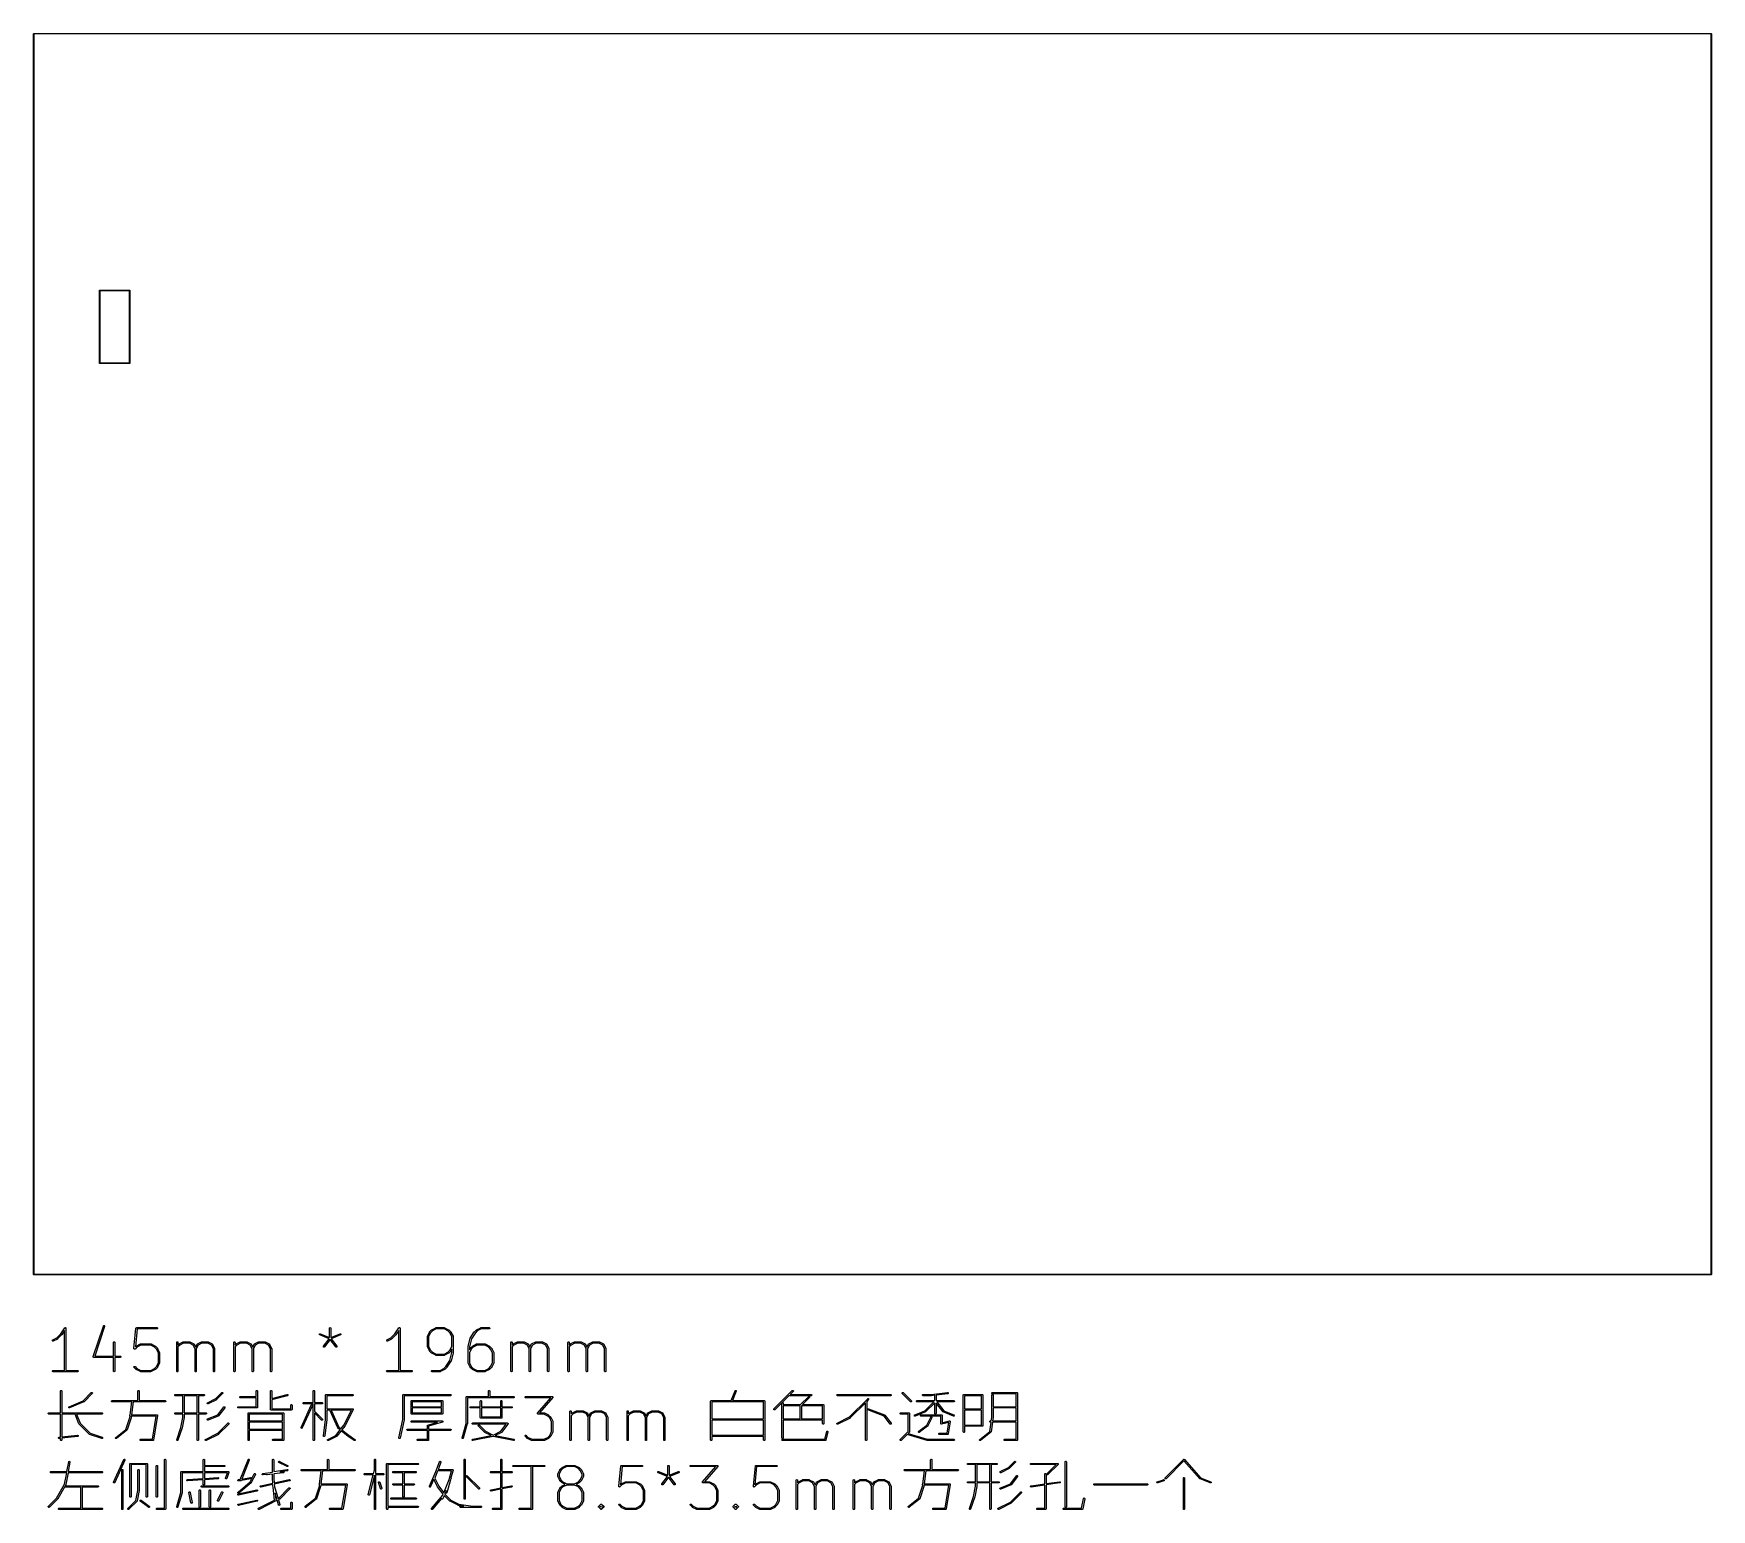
# Model space of a CAD drawing. Extents: x 20 to 216, y -192 to -20.
import ezdxf

# ---------------------------------------------------------------- set-up
doc = ezdxf.new("R2010")
doc.units = 0
doc.layers.add('BLACK', color=7, linetype='CONTINUOUS')

msp = doc.modelspace()

# ---------------------------------------------------------------- linework, layer by layer
at = {"layer": 'BLACK', "linetype": 'CONTINUOUS'}
for p, q in [((19.975, -20), (19.976903, -19.990433)), ((19.975, -165), (19.975, -20)), ((19.976903, -19.990433), (19.990433, -19.976903)), ((19.990433, -19.976903), (20, -19.975)), ((20, -19.975), (216, -19.975)), ((20.025, -20.025), (20.025, -164.975)), ((215.975, -20.025), (20.025, -20.025)), ((215.975, -164.975), (215.975, -20.025)), ((216, -19.975), (216.009567, -19.976903)), ((216.009567, -19.976903), (216.023097, -19.990433)), ((216.023097, -19.990433), (216.025, -20)), ((216.025, -20), (216.025, -165)), ((27.675, -50), (27.676903, -49.990433)), ((27.675, -58.5), (27.675, -50)), ((27.676903, -49.990433), (27.690433, -49.976903)), ((27.690433, -49.976903), (27.7, -49.975)), ((27.7, -49.975), (31.2, -49.975)), ((27.725, -50.025), (27.725, -58.475)), ((31.175, -50.025), (27.725, -50.025)), ((31.175, -58.475), (31.175, -50.025)), ((31.2, -49.975), (31.209567, -49.976903)), ((31.209567, -49.976903), (31.223097, -49.990433)), ((31.223097, -49.990433), (31.225, -50)), ((31.225, -50), (31.225, -58.5)), ((27.676903, -58.509567), (27.675, -58.5)), ((27.690433, -58.523097), (27.676903, -58.509567)), ((27.7, -58.525), (27.690433, -58.523097)), ((31.2, -58.525), (27.7, -58.525)), ((27.725, -58.475), (31.175, -58.475)), ((31.209567, -58.523097), (31.2, -58.525)), ((31.223097, -58.509567), (31.209567, -58.523097)), ((31.225, -58.5), (31.223097, -58.509567)), ((19.976903, -165.009567), (19.975, -165)), ((19.990433, -165.023097), (19.976903, -165.009567)), ((20, -165.025), (19.990433, -165.023097)), ((216, -165.025), (20, -165.025)), ((20.025, -164.975), (215.975, -164.975)), ((216.009567, -165.023097), (216, -165.025)), ((216.023097, -165.009567), (216.009567, -165.023097)), ((216.025, -165), (216.023097, -165.009567)), ((22.217523, -172.642344), (22.682827, -172.409691)), ((22.682827, -172.409691), (23.145159, -171.947359)), ((23.256478, -172.048173), (22.780288, -172.524364)), ((23.145159, -171.947359), (23.617232, -171.239253)), ((23.256511, -172.048132), (23.256478, -172.048173)), ((23.256533, -172.048118), (23.256511, -172.048132)), ((23.261316, -172.042276), (23.256533, -172.048118)), ((23.265805, -172.036808), (23.261316, -172.042276)), ((23.265814, -172.036785), (23.265805, -172.036808)), ((23.265849, -172.036743), (23.265814, -172.036785)), ((23.604636, -171.528563), (23.265849, -172.036743)), ((23.604636, -176.205855), (23.604636, -171.528563)), ((23.617232, -171.239253), (23.617265, -171.239211)), ((23.617265, -171.239211), (23.617276, -171.239187)), ((23.617276, -171.239187), (23.617331, -171.239131)), ((23.617331, -171.239131), (23.626547, -171.227877)), ((23.626547, -171.227877), (23.632719, -171.223743)), ((23.632719, -171.223743), (23.637968, -171.218495)), ((23.637968, -171.218495), (23.644757, -171.215682)), ((23.644757, -171.215682), (23.650863, -171.211594)), ((23.650863, -171.211594), (23.658143, -171.210137)), ((23.658143, -171.210137), (23.665004, -171.207296)), ((23.665004, -171.207296), (23.672352, -171.207296)), ((23.672352, -171.207296), (23.679557, -171.205855)), ((23.679557, -171.205855), (23.686841, -171.207296)), ((23.686841, -171.207296), (23.694268, -171.207296)), ((23.694268, -171.207296), (23.701056, -171.210108)), ((23.701056, -171.210108), (23.708265, -171.211534)), ((23.708265, -171.211534), (23.714443, -171.215653)), ((23.714443, -171.215653), (23.721304, -171.218495)), ((23.721304, -171.218495), (23.726499, -171.22369)), ((23.726499, -171.22369), (23.732614, -171.227767)), ((23.732614, -171.227767), (23.736745, -171.233936)), ((23.736745, -171.233936), (23.741996, -171.239187)), ((23.741996, -171.239187), (23.744808, -171.245976)), ((23.744808, -171.245976), (23.748897, -171.252082)), ((23.748897, -171.252082), (23.750353, -171.259362)), ((23.750353, -171.259362), (23.753195, -171.266223)), ((23.753195, -171.266223), (23.75462, -171.280701)), ((23.75462, -171.280701), (23.754636, -171.280777)), ((23.754636, -171.280777), (23.75463, -171.280802)), ((23.75463, -171.280802), (23.754636, -171.280855)), ((23.754636, -171.280855), (23.754636, -176.205855)), ((26.941818, -174.590471), (28.132295, -171.019043)), ((28.274597, -171.066477), (27.117026, -174.539188)), ((28.132295, -171.019043), (28.138289, -171.005617)), ((28.138289, -171.005617), (28.157463, -170.98351)), ((28.157463, -170.98351), (28.183636, -170.970424)), ((28.183636, -170.970424), (28.212826, -170.968349)), ((28.212826, -170.968349), (28.240589, -170.977603)), ((28.240589, -170.977603), (28.262696, -170.996777)), ((28.262696, -170.996777), (28.275782, -171.02295)), ((28.277857, -171.05214), (28.274597, -171.066477)), ((28.275782, -171.02295), (28.277857, -171.05214)), ((31.700246, -173.654344), (31.938342, -171.273392)), ((32.080844, -171.355855), (31.870408, -173.460207)), ((31.938342, -171.273392), (31.939411, -171.268059)), ((31.939411, -171.266223), (31.940124, -171.2645)), ((31.939411, -171.268059), (31.939411, -171.266223)), ((31.940124, -171.2645), (31.941232, -171.258976)), ((31.941232, -171.258976), (31.946414, -171.249316)), ((31.946414, -171.249316), (31.95061, -171.239187)), ((31.95061, -171.239187), (31.953281, -171.236515)), ((31.953281, -171.236515), (31.955066, -171.233189)), ((31.955066, -171.233189), (31.963546, -171.22625)), ((31.963546, -171.22625), (31.971302, -171.218495)), ((31.971302, -171.218495), (31.974792, -171.217048)), ((31.974792, -171.217048), (31.977714, -171.214659)), ((31.977714, -171.214659), (31.988205, -171.211493)), ((31.988205, -171.211493), (31.998338, -171.207296)), ((31.998338, -171.207296), (32.003944, -171.206743)), ((32.003944, -171.206743), (32.00573, -171.206205)), ((32.00573, -171.206205), (32.007558, -171.206387)), ((32.007558, -171.206387), (32.01297, -171.205855)), ((32.01297, -171.205855), (34.393922, -171.205855)), ((34.393922, -171.355855), (32.080844, -171.355855)), ((34.393922, -171.205855), (34.408554, -171.207296)), ((34.408554, -171.354414), (34.393922, -171.355855)), ((34.408554, -171.207296), (34.43559, -171.218495)), ((34.43559, -171.343215), (34.408554, -171.354414)), ((34.43559, -171.218495), (34.456282, -171.239187)), ((34.456282, -171.322523), (34.43559, -171.343215)), ((34.456282, -171.239187), (34.467481, -171.266223)), ((34.467481, -171.295487), (34.456282, -171.322523)), ((34.467481, -171.266223), (34.467481, -171.295487)), ((53.36781, -171.981406), (53.378678, -171.954235)), ((53.368167, -172.010668), (53.36781, -171.981406)), ((53.379694, -172.037565), (53.368167, -172.010668)), ((53.378678, -171.954235), (53.399117, -171.933292)), ((53.400637, -172.058004), (53.379694, -172.037565)), ((53.399117, -171.933292), (53.426014, -171.921765)), ((53.413688, -172.064776), (53.400637, -172.058004)), ((54.5133, -172.504621), (53.413688, -172.064776)), ((53.426014, -171.921765), (53.455276, -171.921408)), ((53.455276, -171.921408), (53.469396, -171.925504)), ((53.469396, -171.925504), (54.557018, -172.360553)), ((53.857733, -173.378712), (54.5133, -172.504621)), ((54.557018, -171.280855), (54.558459, -171.266223)), ((54.557018, -172.360553), (54.557018, -171.280855)), ((54.558459, -171.266223), (54.569658, -171.239187)), ((54.569658, -171.239187), (54.59035, -171.218495)), ((54.59035, -171.218495), (54.617386, -171.207296)), ((54.617386, -171.207296), (54.64665, -171.207296)), ((54.64665, -171.207296), (54.673686, -171.218495)), ((54.673686, -171.218495), (54.694378, -171.239187)), ((54.694378, -171.239187), (54.705577, -171.266223)), ((54.705577, -171.266223), (54.707018, -171.280855)), ((54.707018, -171.280855), (54.707018, -172.360553)), ((54.707018, -172.360553), (55.794641, -171.925504)), ((55.850349, -172.064776), (54.750735, -172.504621)), ((54.750735, -172.504621), (55.406304, -173.378712)), ((55.794641, -171.925504), (55.808761, -171.921408)), ((55.808761, -171.921408), (55.838023, -171.921765)), ((55.838023, -171.921765), (55.86492, -171.933292)), ((55.8634, -172.058004), (55.850349, -172.064776)), ((55.884343, -172.037565), (55.8634, -172.058004)), ((55.86492, -171.933292), (55.885359, -171.954235)), ((55.89587, -172.010668), (55.884343, -172.037565)), ((55.885359, -171.954235), (55.896227, -171.981406)), ((55.896227, -171.981406), (55.89587, -172.010668)), ((61.265144, -172.642344), (61.730448, -172.409691)), ((61.730448, -172.409691), (62.19278, -171.947359)), ((62.304099, -172.048173), (61.827909, -172.524364)), ((62.19278, -171.947359), (62.664853, -171.239253)), ((62.304132, -172.048132), (62.304099, -172.048173)), ((62.304154, -172.048118), (62.304132, -172.048132)), ((62.308937, -172.042276), (62.304154, -172.048118)), ((62.313426, -172.036808), (62.308937, -172.042276)), ((62.313435, -172.036785), (62.313426, -172.036808)), ((62.31347, -172.036743), (62.313435, -172.036785)), ((62.652257, -171.528563), (62.31347, -172.036743)), ((62.652257, -176.205855), (62.652257, -171.528563)), ((62.664853, -171.239253), (62.664886, -171.239211)), ((62.664886, -171.239211), (62.664897, -171.239187)), ((62.664897, -171.239187), (62.664952, -171.239131)), ((62.664952, -171.239131), (62.674168, -171.227877)), ((62.674168, -171.227877), (62.68034, -171.223743)), ((62.68034, -171.223743), (62.685589, -171.218495)), ((62.685589, -171.218495), (62.692378, -171.215682)), ((62.692378, -171.215682), (62.698484, -171.211594)), ((62.698484, -171.211594), (62.705764, -171.210137)), ((62.705764, -171.210137), (62.712625, -171.207296)), ((62.712625, -171.207296), (62.719973, -171.207296)), ((62.719973, -171.207296), (62.727178, -171.205855)), ((62.727178, -171.205855), (62.734462, -171.207296)), ((62.734462, -171.207296), (62.741889, -171.207296)), ((62.741889, -171.207296), (62.748677, -171.210108)), ((62.748677, -171.210108), (62.755886, -171.211534)), ((62.755886, -171.211534), (62.762064, -171.215653)), ((62.762064, -171.215653), (62.768925, -171.218495)), ((62.768925, -171.218495), (62.77412, -171.22369)), ((62.77412, -171.22369), (62.780235, -171.227767)), ((62.780235, -171.227767), (62.784366, -171.233936)), ((62.784366, -171.233936), (62.789617, -171.239187)), ((62.789617, -171.239187), (62.792429, -171.245976)), ((62.792429, -171.245976), (62.796518, -171.252082)), ((62.796518, -171.252082), (62.797974, -171.259362)), ((62.797974, -171.259362), (62.800816, -171.266223)), ((62.800816, -171.266223), (62.802241, -171.280701)), ((62.802241, -171.280701), (62.802257, -171.280777)), ((62.802257, -171.280777), (62.802251, -171.280802)), ((62.802251, -171.280802), (62.802257, -171.280855)), ((62.802257, -171.280855), (62.802257, -176.205855)), ((65.98559, -172.233236), (65.987031, -172.218604)), ((65.98559, -173.423712), (65.98559, -172.233236)), ((65.987031, -172.218604), (65.988062, -172.216114)), ((65.988062, -172.216114), (65.988253, -172.213427)), ((65.988253, -172.213427), (65.993508, -172.199695)), ((65.993508, -172.199695), (66.231604, -171.723504)), ((66.360324, -171.801472), (66.13559, -172.250941)), ((66.13559, -172.250941), (66.13559, -173.406006)), ((66.231604, -171.723504), (66.235567, -171.717207)), ((66.235567, -171.717207), (66.236326, -171.715377)), ((66.236326, -171.715377), (66.238017, -171.713315)), ((66.238017, -171.713315), (66.239437, -171.711061)), ((66.239437, -171.711061), (66.240932, -171.709764)), ((66.240932, -171.709764), (66.245653, -171.704012)), ((66.245653, -171.704012), (66.483748, -171.465917)), ((66.581208, -171.580589), (66.360324, -171.801472)), ((66.483748, -171.465917), (66.489497, -171.461198)), ((66.489497, -171.461198), (66.490797, -171.4597)), ((66.490797, -171.4597), (66.493056, -171.458278)), ((66.493056, -171.458278), (66.495113, -171.45659)), ((66.495113, -171.45659), (66.49694, -171.455832)), ((66.49694, -171.455832), (66.50324, -171.451868)), ((66.50324, -171.451868), (66.97943, -171.213773)), ((67.030676, -171.355855), (66.581208, -171.580589)), ((66.97943, -171.213773), (66.993162, -171.208518)), ((66.993162, -171.208518), (66.995849, -171.208327)), ((66.995849, -171.208327), (66.998339, -171.207296)), ((66.998339, -171.207296), (67.012971, -171.205855)), ((67.012971, -171.205855), (67.965352, -171.205855)), ((67.947647, -171.355855), (67.030676, -171.355855)), ((68.397116, -171.580589), (67.947647, -171.355855)), ((67.965352, -171.205855), (67.979984, -171.207296)), ((67.979984, -171.207296), (67.982473, -171.208327)), ((67.982473, -171.208327), (67.985161, -171.208518)), ((67.985161, -171.208518), (67.998893, -171.213773)), ((67.998893, -171.213773), (68.475084, -171.451868)), ((68.617998, -171.801471), (68.397116, -171.580589)), ((68.475084, -171.451868), (68.481381, -171.455832)), ((68.481381, -171.455832), (68.483211, -171.45659)), ((68.483211, -171.45659), (68.48527, -171.45828)), ((68.48527, -171.45828), (68.487526, -171.4597)), ((68.487526, -171.4597), (68.488823, -171.461196)), ((68.488823, -171.461196), (68.494576, -171.465917)), ((68.494576, -171.465917), (68.732671, -171.704012)), ((68.842733, -172.25094), (68.617998, -171.801471)), ((68.732671, -171.704012), (68.737389, -171.709761)), ((68.737389, -171.709761), (68.738888, -171.711061)), ((68.738888, -171.711061), (68.740309, -171.71332)), ((68.740309, -171.71332), (68.741998, -171.715377)), ((68.741998, -171.715377), (68.742755, -171.717204)), ((68.742755, -171.717204), (68.74672, -171.723504)), ((68.74672, -171.723504), (68.984815, -172.199695)), ((68.842733, -173.406007), (68.842733, -172.25094)), ((68.984815, -172.199695), (68.99007, -172.213426)), ((68.99007, -172.213426), (68.990261, -172.216115)), ((68.990261, -172.216115), (68.991292, -172.218604)), ((68.991292, -172.218604), (68.992733, -172.233236)), ((68.992733, -172.233236), (68.992733, -174.137998)), ((70.749734, -173.405522), (70.98783, -172.453141)), ((71.130201, -172.502123), (70.897495, -173.432946)), ((70.98783, -172.453141), (70.99091, -172.444518)), ((70.99091, -172.444518), (70.99127, -172.442702)), ((70.99127, -172.442702), (70.992148, -172.441054)), ((70.992148, -172.441054), (70.992777, -172.439295)), ((70.992777, -172.439295), (70.99388, -172.437805)), ((70.99388, -172.437805), (70.998187, -172.429729)), ((70.998187, -172.429729), (71.474377, -171.715442)), ((71.595065, -171.804826), (71.130201, -172.502123)), ((71.474377, -171.715442), (71.474411, -171.715399)), ((71.474411, -171.715399), (71.474421, -171.715377)), ((71.474421, -171.715377), (71.478909, -171.709908)), ((71.478909, -171.709908), (71.483693, -171.704067)), ((71.483693, -171.704067), (71.483714, -171.704052)), ((71.483714, -171.704052), (71.483748, -171.704012)), ((71.483748, -171.704012), (71.721843, -171.465917)), ((71.819302, -171.580589), (71.595065, -171.804826)), ((71.721843, -171.465917), (71.727592, -171.461198)), ((71.727592, -171.461198), (71.728892, -171.4597)), ((71.728892, -171.4597), (71.731151, -171.458278)), ((71.731151, -171.458278), (71.733208, -171.45659)), ((71.733208, -171.45659), (71.735035, -171.455832)), ((71.735035, -171.455832), (71.741335, -171.451868)), ((71.741335, -171.451868), (72.217526, -171.213773)), ((72.268772, -171.355855), (71.819302, -171.580589)), ((72.217526, -171.213773), (72.231257, -171.208518)), ((72.231257, -171.208518), (72.233946, -171.208326)), ((72.233946, -171.208326), (72.236435, -171.207296)), ((72.236435, -171.207296), (72.251067, -171.205855)), ((72.251067, -171.205855), (73.203448, -171.205855)), ((73.203448, -171.355855), (72.268772, -171.355855)), ((73.203448, -171.205855), (73.21808, -171.207296)), ((73.21808, -171.354414), (73.203448, -171.355855)), ((73.21808, -171.207296), (73.245116, -171.218495)), ((73.245116, -171.343215), (73.21808, -171.354414)), ((73.245116, -171.218495), (73.265808, -171.239187)), ((73.265808, -171.322523), (73.245116, -171.343215)), ((73.265808, -171.239187), (73.277007, -171.266223)), ((73.277007, -171.295487), (73.265808, -171.322523)), ((73.277007, -171.266223), (73.277007, -171.295487)), ((22.176653, -172.700045), (22.185907, -172.672284)), ((22.178727, -172.729235), (22.176653, -172.700045)), ((22.191814, -172.75541), (22.178727, -172.729235)), ((22.185907, -172.672284), (22.20508, -172.650176)), ((22.213922, -172.774583), (22.191814, -172.75541)), ((22.20508, -172.650176), (22.217523, -172.642344)), ((22.241683, -172.783837), (22.213922, -172.774583)), ((22.270873, -172.781763), (22.241683, -172.783837)), ((22.284605, -172.776508), (22.270873, -172.781763)), ((22.760796, -172.538413), (22.284605, -172.776508)), ((22.767093, -172.534448), (22.760796, -172.538413)), ((22.768923, -172.533691), (22.767093, -172.534448)), ((22.770982, -172.532), (22.768923, -172.533691)), ((22.773238, -172.530581), (22.770982, -172.532)), ((22.774535, -172.529084), (22.773238, -172.530581)), ((22.780288, -172.524364), (22.774535, -172.529084)), ((29.318922, -172.947521), (29.320363, -172.932889)), ((29.318922, -174.539188), (29.318922, -172.947521)), ((29.320363, -172.932889), (29.331562, -172.905853)), ((29.331562, -172.905853), (29.352254, -172.885161)), ((29.352254, -172.885161), (29.37929, -172.873962)), ((29.37929, -172.873962), (29.408554, -172.873962)), ((29.408554, -172.873962), (29.43559, -172.885161)), ((29.43559, -172.885161), (29.456282, -172.905853)), ((29.456282, -172.905853), (29.467481, -172.932889)), ((29.467481, -172.932889), (29.468922, -172.947521)), ((29.468922, -172.947521), (29.468922, -174.539188)), ((31.700224, -173.669047), (31.700246, -173.654344)), ((31.701315, -173.672662), (31.700224, -173.669047)), ((31.701315, -173.676438), (31.701315, -173.672662)), ((31.70551, -173.686566), (31.701315, -173.676438)), ((31.708677, -173.697063), (31.70551, -173.686566)), ((31.711067, -173.699984), (31.708677, -173.697063)), ((31.712513, -173.703475), (31.711067, -173.699984)), ((31.72027, -173.711231), (31.712513, -173.703475)), ((31.727208, -173.719711), (31.72027, -173.711231)), ((31.730534, -173.721495), (31.727208, -173.719711)), ((31.733206, -173.724167), (31.730534, -173.721495)), ((31.743335, -173.728362), (31.733206, -173.724167)), ((31.752995, -173.733545), (31.743335, -173.728362)), ((31.756753, -173.73392), (31.752995, -173.733545)), ((31.760242, -173.735366), (31.756753, -173.73392)), ((31.771204, -173.735366), (31.760242, -173.735366)), ((31.782114, -173.736457), (31.771204, -173.735366)), ((31.78573, -173.735366), (31.782114, -173.736457)), ((31.789505, -173.735366), (31.78573, -173.735366)), ((31.799633, -173.73117), (31.789505, -173.735366)), ((31.81013, -173.728004), (31.799633, -173.73117)), ((31.813051, -173.725613), (31.81013, -173.728004)), ((31.816542, -173.724168), (31.813051, -173.725613)), ((31.827907, -173.71484), (31.816542, -173.724168)), ((32.057396, -173.485351), (31.827907, -173.71484)), ((31.870408, -173.460207), (31.959937, -173.370679)), ((31.959937, -173.370679), (31.965686, -173.36596)), ((31.965686, -173.36596), (31.966986, -173.364462)), ((31.966986, -173.364462), (31.969244, -173.36304)), ((31.969244, -173.36304), (31.971303, -173.361351)), ((31.971303, -173.361351), (31.973132, -173.360593)), ((31.973132, -173.360593), (31.979429, -173.35663)), ((31.979429, -173.35663), (32.455619, -173.118535)), ((32.506865, -173.260617), (32.057396, -173.485351)), ((32.455619, -173.118535), (32.469351, -173.11328)), ((32.469351, -173.11328), (32.472038, -173.113089)), ((32.472038, -173.113089), (32.474528, -173.112058)), ((32.474528, -173.112058), (32.48916, -173.110617)), ((32.48916, -173.110617), (33.679636, -173.110617)), ((33.661931, -173.260617), (32.506865, -173.260617)), ((34.1114, -173.485351), (33.661931, -173.260617)), ((33.679636, -173.110617), (33.694268, -173.112058)), ((33.694268, -173.112058), (33.696757, -173.113089)), ((33.696757, -173.113089), (33.699445, -173.11328)), ((33.699445, -173.11328), (33.713177, -173.118535)), ((33.713177, -173.118535), (34.189368, -173.35663)), ((34.332282, -173.706233), (34.1114, -173.485351)), ((34.189368, -173.35663), (34.195665, -173.360594)), ((34.195665, -173.360594), (34.197495, -173.361352)), ((34.197495, -173.361352), (34.199554, -173.363042)), ((34.199554, -173.363042), (34.20181, -173.364462)), ((34.20181, -173.364462), (34.203107, -173.365958)), ((34.203107, -173.365958), (34.20886, -173.370679)), ((34.20886, -173.370679), (34.446955, -173.608774)), ((34.557017, -174.155702), (34.332282, -173.706233)), ((34.446955, -173.608774), (34.451673, -173.614523)), ((34.451673, -173.614523), (34.453172, -173.615823)), ((34.453172, -173.615823), (34.454593, -173.618082)), ((34.454593, -173.618082), (34.456282, -173.620139)), ((34.456282, -173.620139), (34.457039, -173.621966)), ((34.457039, -173.621966), (34.461004, -173.628266)), ((34.461004, -173.628266), (34.699099, -174.104457)), ((34.557017, -175.310769), (34.557017, -174.155702)), ((34.699099, -174.104457), (34.704354, -174.118188)), ((34.704354, -174.118188), (34.704545, -174.120877)), ((34.704545, -174.120877), (34.705576, -174.123366)), ((34.705576, -174.123366), (34.707017, -174.137998)), ((34.707017, -174.137998), (34.707017, -175.328474)), ((36.699875, -172.947521), (36.701316, -172.932889)), ((36.699875, -176.280855), (36.699875, -172.947521)), ((36.701316, -172.932889), (36.712515, -172.905853)), ((36.712515, -172.905853), (36.733207, -172.885161)), ((36.733207, -172.885161), (36.760243, -172.873962)), ((36.760243, -172.873962), (36.789507, -172.873962)), ((36.789507, -172.873962), (36.816543, -172.885161)), ((36.816543, -172.885161), (36.837235, -172.905853)), ((36.837235, -172.905853), (36.848434, -172.932889)), ((36.848434, -172.932889), (36.849875, -172.947521)), ((36.849875, -172.947521), (36.849875, -173.242646)), ((36.849875, -173.242646), (36.959937, -173.132584)), ((37.057397, -173.247255), (36.849875, -173.454778)), ((36.849875, -173.454778), (36.849875, -176.280855)), ((36.959937, -173.132584), (36.965689, -173.127863)), ((36.965689, -173.127863), (36.966986, -173.126368)), ((36.966986, -173.126368), (36.96924, -173.124948)), ((36.96924, -173.124948), (36.971302, -173.123257)), ((36.971302, -173.123257), (36.973132, -173.122498)), ((36.973132, -173.122498), (36.979429, -173.118535)), ((36.979429, -173.118535), (37.455619, -172.880439)), ((37.506865, -173.022521), (37.057397, -173.247255)), ((37.455619, -172.880439), (37.469351, -172.875184)), ((37.469351, -172.875184), (37.472038, -172.874993)), ((37.472038, -172.874993), (37.474528, -172.873962)), ((37.474528, -172.873962), (37.48916, -172.872521)), ((37.48916, -172.872521), (38.203446, -172.872521)), ((38.185741, -173.022521), (37.506865, -173.022521)), ((38.623735, -173.241518), (38.185741, -173.022521)), ((38.203446, -172.872521), (38.218078, -172.873962)), ((38.218078, -172.873962), (38.220567, -172.874993)), ((38.220567, -172.874993), (38.223255, -172.875184)), ((38.223255, -172.875184), (38.236987, -172.880439)), ((38.236987, -172.880439), (38.713178, -173.118535)), ((38.842732, -173.679512), (38.623735, -173.241518)), ((38.713178, -173.118535), (38.715624, -173.120075)), ((38.715624, -173.120075), (38.716779, -173.12046)), ((38.716779, -173.12046), (38.718217, -173.121707)), ((38.718217, -173.121707), (38.725621, -173.126368)), ((38.725621, -173.126368), (38.73178, -173.133469)), ((38.73178, -173.133469), (38.738887, -173.139633)), ((38.738887, -173.139633), (38.743548, -173.147038)), ((38.743548, -173.147038), (38.744794, -173.148475)), ((38.744794, -173.148475), (38.745178, -173.149628)), ((38.745178, -173.149628), (38.746719, -173.152076)), ((38.746719, -173.152076), (38.917732, -173.494102)), ((38.842732, -176.280855), (38.842732, -173.679512)), ((38.917732, -173.494102), (39.088745, -173.152076)), ((39.211728, -173.241518), (38.992732, -173.679512)), ((38.992732, -173.679512), (38.992732, -176.280855)), ((39.088745, -173.152076), (39.090285, -173.149629)), ((39.090285, -173.149629), (39.09067, -173.148475)), ((39.09067, -173.148475), (39.091917, -173.147036)), ((39.091917, -173.147036), (39.096578, -173.139633)), ((39.096578, -173.139633), (39.10368, -173.133472)), ((39.10368, -173.133472), (39.109843, -173.126367)), ((39.109843, -173.126367), (39.117244, -173.121707)), ((39.117244, -173.121707), (39.118685, -173.120459)), ((39.118685, -173.120459), (39.119841, -173.120073)), ((39.119841, -173.120073), (39.122286, -173.118535)), ((39.122286, -173.118535), (39.598477, -172.880439)), ((39.649723, -173.022521), (39.211728, -173.241518)), ((39.598477, -172.880439), (39.612209, -172.875184)), ((39.612209, -172.875184), (39.614896, -172.874993)), ((39.614896, -172.874993), (39.617386, -172.873962)), ((39.617386, -172.873962), (39.632018, -172.872521)), ((39.632018, -172.872521), (40.346303, -172.872521)), ((40.328598, -173.022521), (39.649723, -173.022521)), ((40.766592, -173.241518), (40.328598, -173.022521)), ((40.346303, -172.872521), (40.360935, -172.873962)), ((40.360935, -172.873962), (40.363424, -172.874993)), ((40.363424, -172.874993), (40.366112, -172.875184)), ((40.366112, -172.875184), (40.379844, -172.880439)), ((40.379844, -172.880439), (40.856035, -173.118535)), ((40.985589, -173.679512), (40.766592, -173.241518)), ((40.856035, -173.118535), (40.858481, -173.120075)), ((40.858481, -173.120075), (40.859636, -173.12046)), ((40.859636, -173.12046), (40.861074, -173.121707)), ((40.861074, -173.121707), (40.868478, -173.126368)), ((40.868478, -173.126368), (40.874637, -173.133469)), ((40.874637, -173.133469), (40.881744, -173.139633)), ((40.881744, -173.139633), (40.886405, -173.147038)), ((40.886405, -173.147038), (40.887651, -173.148475)), ((40.887651, -173.148475), (40.888035, -173.149628)), ((40.888035, -173.149628), (40.889576, -173.152076)), ((40.889576, -173.152076), (41.127671, -173.628266)), ((40.985589, -176.280855), (40.985589, -173.679512)), ((41.127671, -173.628266), (41.132926, -173.641998)), ((41.132926, -173.641998), (41.133116, -173.644685)), ((41.133116, -173.644685), (41.134148, -173.647175)), ((41.134148, -173.647175), (41.135589, -173.661807)), ((41.135589, -173.661807), (41.135589, -176.280855)), ((43.366542, -172.947521), (43.367983, -172.932889)), ((43.366542, -176.280855), (43.366542, -172.947521)), ((43.367983, -172.932889), (43.379182, -172.905853)), ((43.379182, -172.905853), (43.399874, -172.885161)), ((43.399874, -172.885161), (43.42691, -172.873962)), ((43.42691, -172.873962), (43.456174, -172.873962)), ((43.456174, -172.873962), (43.48321, -172.885161)), ((43.48321, -172.885161), (43.503902, -172.905853)), ((43.503902, -172.905853), (43.515101, -172.932889)), ((43.515101, -172.932889), (43.516542, -172.947521)), ((43.516542, -172.947521), (43.516542, -173.242646)), ((43.516542, -173.242646), (43.626604, -173.132584)), ((43.724064, -173.247255), (43.516542, -173.454778)), ((43.516542, -173.454778), (43.516542, -176.280855)), ((43.626604, -173.132584), (43.632356, -173.127863)), ((43.632356, -173.127863), (43.633653, -173.126368)), ((43.633653, -173.126368), (43.635907, -173.124948)), ((43.635907, -173.124948), (43.637969, -173.123257)), ((43.637969, -173.123257), (43.639799, -173.122498)), ((43.639799, -173.122498), (43.646096, -173.118535)), ((43.646096, -173.118535), (44.122286, -172.880439)), ((44.173532, -173.022521), (43.724064, -173.247255)), ((44.122286, -172.880439), (44.136018, -172.875184)), ((44.136018, -172.875184), (44.138705, -172.874993)), ((44.138705, -172.874993), (44.141195, -172.873962)), ((44.141195, -172.873962), (44.155827, -172.872521)), ((44.155827, -172.872521), (44.870113, -172.872521)), ((44.852408, -173.022521), (44.173532, -173.022521)), ((45.290402, -173.241518), (44.852408, -173.022521)), ((44.870113, -172.872521), (44.884745, -172.873962)), ((44.884745, -172.873962), (44.887234, -172.874993)), ((44.887234, -172.874993), (44.889922, -172.875184)), ((44.889922, -172.875184), (44.903654, -172.880439)), ((44.903654, -172.880439), (45.379845, -173.118535)), ((45.509399, -173.679512), (45.290402, -173.241518)), ((45.379845, -173.118535), (45.382291, -173.120075)), ((45.382291, -173.120075), (45.383446, -173.12046)), ((45.383446, -173.12046), (45.384884, -173.121707)), ((45.384884, -173.121707), (45.392288, -173.126368)), ((45.392288, -173.126368), (45.398447, -173.133469)), ((45.398447, -173.133469), (45.405554, -173.139633)), ((45.405554, -173.139633), (45.410215, -173.147038)), ((45.410215, -173.147038), (45.411461, -173.148475)), ((45.411461, -173.148475), (45.411845, -173.149628)), ((45.411845, -173.149628), (45.413386, -173.152076)), ((45.413386, -173.152076), (45.584399, -173.494102)), ((45.509399, -176.280855), (45.509399, -173.679512)), ((45.584399, -173.494102), (45.755412, -173.152076)), ((45.878395, -173.241518), (45.659399, -173.679512)), ((45.659399, -173.679512), (45.659399, -176.280855)), ((45.755412, -173.152076), (45.756952, -173.149629)), ((45.756952, -173.149629), (45.757337, -173.148475)), ((45.757337, -173.148475), (45.758584, -173.147036)), ((45.758584, -173.147036), (45.763245, -173.139633)), ((45.763245, -173.139633), (45.770347, -173.133472)), ((45.770347, -173.133472), (45.77651, -173.126367)), ((45.77651, -173.126367), (45.783911, -173.121707)), ((45.783911, -173.121707), (45.785352, -173.120459)), ((45.785352, -173.120459), (45.786508, -173.120073)), ((45.786508, -173.120073), (45.788953, -173.118535)), ((45.788953, -173.118535), (46.265144, -172.880439)), ((46.31639, -173.022521), (45.878395, -173.241518)), ((46.265144, -172.880439), (46.278876, -172.875184)), ((46.278876, -172.875184), (46.281563, -172.874993)), ((46.281563, -172.874993), (46.284053, -172.873962)), ((46.284053, -172.873962), (46.298685, -172.872521)), ((46.298685, -172.872521), (47.01297, -172.872521)), ((46.995265, -173.022521), (46.31639, -173.022521)), ((47.433259, -173.241518), (46.995265, -173.022521)), ((47.01297, -172.872521), (47.027602, -172.873962)), ((47.027602, -172.873962), (47.030091, -172.874993)), ((47.030091, -172.874993), (47.032779, -172.875184)), ((47.032779, -172.875184), (47.046511, -172.880439)), ((47.046511, -172.880439), (47.522702, -173.118535)), ((47.652256, -173.679512), (47.433259, -173.241518)), ((47.522702, -173.118535), (47.525148, -173.120075)), ((47.525148, -173.120075), (47.526303, -173.12046)), ((47.526303, -173.12046), (47.527741, -173.121707)), ((47.527741, -173.121707), (47.535145, -173.126368)), ((47.535145, -173.126368), (47.541304, -173.133469)), ((47.541304, -173.133469), (47.548411, -173.139633)), ((47.548411, -173.139633), (47.553072, -173.147038)), ((47.553072, -173.147038), (47.554318, -173.148475)), ((47.554318, -173.148475), (47.554702, -173.149628)), ((47.554702, -173.149628), (47.556243, -173.152076)), ((47.556243, -173.152076), (47.794338, -173.628266)), ((47.652256, -176.280855), (47.652256, -173.679512)), ((47.794338, -173.628266), (47.799593, -173.641998)), ((47.799593, -173.641998), (47.799783, -173.644685)), ((47.799783, -173.644685), (47.800815, -173.647175)), ((47.800815, -173.647175), (47.802256, -173.661807)), ((47.802256, -173.661807), (47.802256, -176.280855)), ((53.842844, -173.41963), (53.850107, -173.391282)), ((53.846983, -173.448599), (53.842844, -173.41963)), ((53.861892, -173.47378), (53.846983, -173.448599)), ((53.850107, -173.391282), (53.857733, -173.378712)), ((53.885303, -173.491338), (53.861892, -173.47378)), ((53.913651, -173.498601), (53.885303, -173.491338)), ((53.94262, -173.494462), (53.913651, -173.498601)), ((53.967801, -173.479553), (53.94262, -173.494462)), ((53.977733, -173.468712), (53.967801, -173.479553)), ((54.632018, -172.596331), (53.977733, -173.468712)), ((55.286304, -173.468712), (54.632018, -172.596331)), ((55.296236, -173.479553), (55.286304, -173.468712)), ((55.321417, -173.494462), (55.296236, -173.479553)), ((55.350385, -173.4986), (55.321417, -173.494462)), ((55.378734, -173.491338), (55.350385, -173.4986)), ((55.402145, -173.47378), (55.378734, -173.491338)), ((55.417054, -173.448599), (55.402145, -173.47378)), ((55.406304, -173.378712), (55.41393, -173.391282)), ((55.41393, -173.391282), (55.421193, -173.41963)), ((55.421193, -173.41963), (55.417054, -173.448599)), ((61.224274, -172.700045), (61.233528, -172.672284)), ((61.226348, -172.729235), (61.224274, -172.700045)), ((61.239435, -172.75541), (61.226348, -172.729235)), ((61.233528, -172.672284), (61.252701, -172.650176)), ((61.261543, -172.774583), (61.239435, -172.75541)), ((61.252701, -172.650176), (61.265144, -172.642344)), ((61.289304, -172.783837), (61.261543, -172.774583)), ((61.318494, -172.781763), (61.289304, -172.783837)), ((61.332226, -172.776508), (61.318494, -172.781763)), ((61.808417, -172.538413), (61.332226, -172.776508)), ((61.814714, -172.534448), (61.808417, -172.538413)), ((61.816544, -172.533691), (61.814714, -172.534448)), ((61.818603, -172.532), (61.816544, -172.533691)), ((61.820859, -172.530581), (61.818603, -172.532)), ((61.822156, -172.529084), (61.820859, -172.530581)), ((61.827909, -172.524364), (61.822156, -172.529084)), ((65.987031, -173.438344), (65.98559, -173.423712)), ((65.988062, -173.440833), (65.987031, -173.438344)), ((65.988253, -173.443521), (65.988062, -173.440833)), ((65.993508, -173.457253), (65.988253, -173.443521)), ((66.231604, -173.933443), (65.993508, -173.457253)), ((66.13559, -173.406006), (66.360324, -173.855475)), ((66.235565, -173.939735), (66.231604, -173.933443)), ((66.236325, -173.94157), (66.235565, -173.939735)), ((66.23802, -173.943635), (66.236325, -173.94157)), ((66.239437, -173.945886), (66.23802, -173.943635)), ((66.24093, -173.947181), (66.239437, -173.945886)), ((66.245653, -173.952935), (66.24093, -173.947181)), ((66.483748, -174.191031), (66.245653, -173.952935)), ((66.360324, -173.855475), (66.581208, -174.076359)), ((66.489497, -174.195749), (66.483748, -174.191031)), ((66.490797, -174.197248), (66.489497, -174.195749)), ((66.493056, -174.198669), (66.490797, -174.197248)), ((66.495113, -174.200358), (66.493056, -174.198669)), ((66.49694, -174.201115), (66.495113, -174.200358)), ((66.50324, -174.20508), (66.49694, -174.201115)), ((66.97943, -174.443175), (66.50324, -174.20508)), ((66.581208, -174.076359), (67.030676, -174.301093)), ((66.993162, -174.44843), (66.97943, -174.443175)), ((66.995849, -174.44862), (66.993162, -174.44843)), ((66.998339, -174.449652), (66.995849, -174.44862)), ((67.012971, -174.451093), (66.998339, -174.449652)), ((67.965352, -174.451093), (67.012971, -174.451093)), ((67.030676, -174.301093), (67.947647, -174.301093)), ((67.947647, -174.301093), (68.397115, -174.076359)), ((67.979984, -174.449652), (67.965352, -174.451093)), ((67.982473, -174.44862), (67.979984, -174.449652)), ((67.985161, -174.44843), (67.982473, -174.44862)), ((67.998893, -174.443175), (67.985161, -174.44843)), ((68.475084, -174.20508), (67.998893, -174.443175)), ((68.397115, -174.076359), (68.617998, -173.855475)), ((68.481381, -174.201115), (68.475084, -174.20508)), ((68.483211, -174.200358), (68.481381, -174.201115)), ((68.48527, -174.198667), (68.483211, -174.200358)), ((68.487526, -174.197248), (68.48527, -174.198667)), ((68.488823, -174.195751), (68.487526, -174.197248)), ((68.494576, -174.191031), (68.488823, -174.195751)), ((68.732671, -173.952935), (68.494576, -174.191031)), ((68.610027, -175.059585), (68.842733, -174.128764)), ((68.617998, -173.855475), (68.842733, -173.406007)), ((68.737389, -173.947185), (68.732671, -173.952935)), ((68.738888, -173.945886), (68.737389, -173.947185)), ((68.740309, -173.943627), (68.738888, -173.945886)), ((68.741999, -173.941569), (68.740309, -173.943627)), ((68.742756, -173.939739), (68.741999, -173.941569)), ((68.74672, -173.933443), (68.742756, -173.939739)), ((68.842733, -173.741417), (68.74672, -173.933443)), ((68.990494, -174.156188), (68.752399, -175.108569)), ((68.842733, -174.128764), (68.842733, -173.741417)), ((68.990869, -174.15365), (68.990494, -174.156188)), ((68.991292, -174.15263), (68.990869, -174.15365)), ((68.991833, -174.147127), (68.991292, -174.15263)), ((68.992645, -174.141643), (68.991833, -174.147127)), ((68.992733, -174.137998), (68.992481, -174.140547)), ((68.992481, -174.140547), (68.992645, -174.141643)), ((70.747495, -173.423712), (70.747746, -173.421158)), ((70.747495, -175.328474), (70.747495, -173.423712)), ((70.747584, -173.420066), (70.748393, -173.414592)), ((70.747746, -173.421158), (70.747584, -173.420066)), ((70.748393, -173.414592), (70.748936, -173.40908)), ((70.748936, -173.40908), (70.749358, -173.408058)), ((70.749358, -173.408058), (70.749734, -173.405522)), ((70.897495, -173.432946), (70.897495, -173.820293)), ((70.897495, -173.820293), (70.993509, -173.628266)), ((71.122229, -173.706234), (70.897495, -174.155703)), ((70.897495, -174.155703), (70.897495, -175.310768)), ((70.993509, -173.628266), (70.997472, -173.621969)), ((70.997472, -173.621969), (70.998231, -173.620139)), ((70.998231, -173.620139), (70.999922, -173.618077)), ((70.999922, -173.618077), (71.001342, -173.615823)), ((71.001342, -173.615823), (71.002837, -173.614526)), ((71.002837, -173.614526), (71.007558, -173.608774)), ((71.007558, -173.608774), (71.245653, -173.370679)), ((71.343113, -173.485351), (71.122229, -173.706234)), ((71.245653, -173.370679), (71.251402, -173.36596)), ((71.251402, -173.36596), (71.252702, -173.364462)), ((71.252702, -173.364462), (71.254961, -173.36304)), ((71.254961, -173.36304), (71.257018, -173.361352)), ((71.257018, -173.361352), (71.258845, -173.360594)), ((71.258845, -173.360594), (71.265145, -173.35663)), ((71.265145, -173.35663), (71.741335, -173.118535)), ((71.792581, -173.260617), (71.343113, -173.485351)), ((71.741335, -173.118535), (71.755067, -173.11328)), ((71.755067, -173.11328), (71.757754, -173.113089)), ((71.757754, -173.113089), (71.760244, -173.112058)), ((71.760244, -173.112058), (71.774876, -173.110617)), ((71.774876, -173.110617), (72.727257, -173.110617)), ((72.709552, -173.260617), (71.792581, -173.260617)), ((73.159021, -173.485351), (72.709552, -173.260617)), ((72.727257, -173.110617), (72.741889, -173.112058)), ((72.741889, -173.112058), (72.744378, -173.113089)), ((72.744378, -173.113089), (72.747066, -173.11328)), ((72.747066, -173.11328), (72.760798, -173.118535)), ((72.760798, -173.118535), (73.236989, -173.35663)), ((73.379903, -173.706233), (73.159021, -173.485351)), ((73.236989, -173.35663), (73.243286, -173.360594)), ((73.243286, -173.360594), (73.245116, -173.361352)), ((73.245116, -173.361352), (73.247175, -173.363042)), ((73.247175, -173.363042), (73.249431, -173.364462)), ((73.249431, -173.364462), (73.250728, -173.365958)), ((73.250728, -173.365958), (73.256481, -173.370679)), ((73.256481, -173.370679), (73.494576, -173.608774)), ((73.604638, -174.155702), (73.379903, -173.706233)), ((73.494576, -173.608774), (73.499294, -173.614523)), ((73.499294, -173.614523), (73.500793, -173.615823)), ((73.500793, -173.615823), (73.502214, -173.618082)), ((73.502214, -173.618082), (73.503903, -173.620139)), ((73.503903, -173.620139), (73.50466, -173.621966)), ((73.50466, -173.621966), (73.508625, -173.628266)), ((73.508625, -173.628266), (73.74672, -174.104457)), ((73.604638, -175.310769), (73.604638, -174.155702)), ((73.74672, -174.104457), (73.751975, -174.118188)), ((73.751975, -174.118188), (73.752166, -174.120877)), ((73.752166, -174.120877), (73.753197, -174.123366)), ((73.753197, -174.123366), (73.754638, -174.137998)), ((73.754638, -174.137998), (73.754638, -175.328474)), ((75.747496, -172.947521), (75.748937, -172.932889)), ((75.747496, -176.280855), (75.747496, -172.947521)), ((75.748937, -172.932889), (75.760136, -172.905853)), ((75.760136, -172.905853), (75.780828, -172.885161)), ((75.780828, -172.885161), (75.807864, -172.873962)), ((75.807864, -172.873962), (75.837128, -172.873962)), ((75.837128, -172.873962), (75.864164, -172.885161)), ((75.864164, -172.885161), (75.884856, -172.905853)), ((75.884856, -172.905853), (75.896055, -172.932889)), ((75.896055, -172.932889), (75.897496, -172.947521)), ((75.897496, -172.947521), (75.897496, -173.242646)), ((75.897496, -173.242646), (76.007558, -173.132584)), ((76.105018, -173.247255), (75.897496, -173.454778)), ((75.897496, -173.454778), (75.897496, -176.280855)), ((76.007558, -173.132584), (76.01331, -173.127863)), ((76.01331, -173.127863), (76.014607, -173.126368)), ((76.014607, -173.126368), (76.016861, -173.124948)), ((76.016861, -173.124948), (76.018923, -173.123257)), ((76.018923, -173.123257), (76.020753, -173.122498)), ((76.020753, -173.122498), (76.02705, -173.118535)), ((76.02705, -173.118535), (76.50324, -172.880439)), ((76.554486, -173.022521), (76.105018, -173.247255)), ((76.50324, -172.880439), (76.516972, -172.875184)), ((76.516972, -172.875184), (76.519659, -172.874993)), ((76.519659, -172.874993), (76.522149, -172.873962)), ((76.522149, -172.873962), (76.536781, -172.872521)), ((76.536781, -172.872521), (77.251067, -172.872521)), ((77.233362, -173.022521), (76.554486, -173.022521)), ((77.671356, -173.241518), (77.233362, -173.022521)), ((77.251067, -172.872521), (77.265699, -172.873962)), ((77.265699, -172.873962), (77.268188, -172.874993)), ((77.268188, -172.874993), (77.270876, -172.875184)), ((77.270876, -172.875184), (77.284608, -172.880439)), ((77.284608, -172.880439), (77.760799, -173.118535)), ((77.890353, -173.679512), (77.671356, -173.241518)), ((77.760799, -173.118535), (77.763245, -173.120075)), ((77.763245, -173.120075), (77.7644, -173.12046)), ((77.7644, -173.12046), (77.765838, -173.121707)), ((77.765838, -173.121707), (77.773242, -173.126368)), ((77.773242, -173.126368), (77.779401, -173.133469)), ((77.779401, -173.133469), (77.786508, -173.139633)), ((77.786508, -173.139633), (77.791169, -173.147038)), ((77.791169, -173.147038), (77.792415, -173.148475)), ((77.792415, -173.148475), (77.792799, -173.149628)), ((77.792799, -173.149628), (77.79434, -173.152076)), ((77.79434, -173.152076), (77.965353, -173.494102)), ((77.890353, -176.280855), (77.890353, -173.679512)), ((77.965353, -173.494102), (78.136366, -173.152076)), ((78.259349, -173.241518), (78.040353, -173.679512)), ((78.040353, -173.679512), (78.040353, -176.280855)), ((78.136366, -173.152076), (78.137906, -173.149629)), ((78.137906, -173.149629), (78.138291, -173.148475)), ((78.138291, -173.148475), (78.139538, -173.147036)), ((78.139538, -173.147036), (78.144199, -173.139633)), ((78.144199, -173.139633), (78.151301, -173.133472)), ((78.151301, -173.133472), (78.157464, -173.126367)), ((78.157464, -173.126367), (78.164865, -173.121707)), ((78.164865, -173.121707), (78.166306, -173.120459)), ((78.166306, -173.120459), (78.167462, -173.120073)), ((78.167462, -173.120073), (78.169907, -173.118535)), ((78.169907, -173.118535), (78.646098, -172.880439)), ((78.697344, -173.022521), (78.259349, -173.241518)), ((78.646098, -172.880439), (78.65983, -172.875184)), ((78.65983, -172.875184), (78.662517, -172.874993)), ((78.662517, -172.874993), (78.665007, -172.873962)), ((78.665007, -172.873962), (78.679639, -172.872521)), ((78.679639, -172.872521), (79.393924, -172.872521)), ((79.376219, -173.022521), (78.697344, -173.022521)), ((79.814213, -173.241518), (79.376219, -173.022521)), ((79.393924, -172.872521), (79.408556, -172.873962)), ((79.408556, -172.873962), (79.411045, -172.874993)), ((79.411045, -172.874993), (79.413733, -172.875184)), ((79.413733, -172.875184), (79.427465, -172.880439)), ((79.427465, -172.880439), (79.903656, -173.118535)), ((80.03321, -173.679512), (79.814213, -173.241518)), ((79.903656, -173.118535), (79.906102, -173.120075)), ((79.906102, -173.120075), (79.907257, -173.12046)), ((79.907257, -173.12046), (79.908695, -173.121707)), ((79.908695, -173.121707), (79.916099, -173.126368)), ((79.916099, -173.126368), (79.922258, -173.133469)), ((79.922258, -173.133469), (79.929365, -173.139633)), ((79.929365, -173.139633), (79.934026, -173.147038)), ((79.934026, -173.147038), (79.935272, -173.148475)), ((79.935272, -173.148475), (79.935656, -173.149628)), ((79.935656, -173.149628), (79.937197, -173.152076)), ((79.937197, -173.152076), (80.175292, -173.628266)), ((80.03321, -176.280855), (80.03321, -173.679512)), ((80.175292, -173.628266), (80.180547, -173.641998)), ((80.180547, -173.641998), (80.180737, -173.644685)), ((80.180737, -173.644685), (80.181769, -173.647175)), ((80.181769, -173.647175), (80.18321, -173.661807)), ((80.18321, -173.661807), (80.18321, -176.280855)), ((82.414163, -172.947521), (82.415604, -172.932889)), ((82.414163, -176.280855), (82.414163, -172.947521)), ((82.415604, -172.932889), (82.426803, -172.905853)), ((82.426803, -172.905853), (82.447495, -172.885161)), ((82.447495, -172.885161), (82.474531, -172.873962)), ((82.474531, -172.873962), (82.503795, -172.873962)), ((82.503795, -172.873962), (82.530831, -172.885161)), ((82.530831, -172.885161), (82.551523, -172.905853)), ((82.551523, -172.905853), (82.562722, -172.932889)), ((82.562722, -172.932889), (82.564163, -172.947521)), ((82.564163, -172.947521), (82.564163, -173.242646)), ((82.564163, -173.242646), (82.674225, -173.132584)), ((82.771685, -173.247255), (82.564163, -173.454778)), ((82.564163, -173.454778), (82.564163, -176.280855)), ((82.674225, -173.132584), (82.679977, -173.127863)), ((82.679977, -173.127863), (82.681274, -173.126368)), ((82.681274, -173.126368), (82.683528, -173.124948)), ((82.683528, -173.124948), (82.68559, -173.123257)), ((82.68559, -173.123257), (82.68742, -173.122498)), ((82.68742, -173.122498), (82.693717, -173.118535)), ((82.693717, -173.118535), (83.169907, -172.880439)), ((83.221153, -173.022521), (82.771685, -173.247255)), ((83.169907, -172.880439), (83.183639, -172.875184)), ((83.183639, -172.875184), (83.186326, -172.874993)), ((83.186326, -172.874993), (83.188816, -172.873962)), ((83.188816, -172.873962), (83.203448, -172.872521)), ((83.203448, -172.872521), (83.917734, -172.872521)), ((83.900029, -173.022521), (83.221153, -173.022521)), ((84.338023, -173.241518), (83.900029, -173.022521)), ((83.917734, -172.872521), (83.932366, -172.873962)), ((83.932366, -172.873962), (83.934855, -172.874993)), ((83.934855, -172.874993), (83.937543, -172.875184)), ((83.937543, -172.875184), (83.951275, -172.880439)), ((83.951275, -172.880439), (84.427466, -173.118535)), ((84.55702, -173.679512), (84.338023, -173.241518)), ((84.427466, -173.118535), (84.429912, -173.120075)), ((84.429912, -173.120075), (84.431067, -173.12046)), ((84.431067, -173.12046), (84.432505, -173.121707)), ((84.432505, -173.121707), (84.439909, -173.126368)), ((84.439909, -173.126368), (84.446068, -173.133469)), ((84.446068, -173.133469), (84.453175, -173.139633)), ((84.453175, -173.139633), (84.457836, -173.147038)), ((84.457836, -173.147038), (84.459082, -173.148475)), ((84.459082, -173.148475), (84.459466, -173.149628)), ((84.459466, -173.149628), (84.461007, -173.152076)), ((84.461007, -173.152076), (84.63202, -173.494102)), ((84.55702, -176.280855), (84.55702, -173.679512)), ((84.63202, -173.494102), (84.803033, -173.152076)), ((84.926016, -173.241518), (84.70702, -173.679512)), ((84.70702, -173.679512), (84.70702, -176.280855)), ((84.803033, -173.152076), (84.804573, -173.149629)), ((84.804573, -173.149629), (84.804958, -173.148475)), ((84.804958, -173.148475), (84.806205, -173.147036)), ((84.806205, -173.147036), (84.810866, -173.139633)), ((84.810866, -173.139633), (84.817968, -173.133472)), ((84.817968, -173.133472), (84.824131, -173.126367)), ((84.824131, -173.126367), (84.831532, -173.121707)), ((84.831532, -173.121707), (84.832973, -173.120459)), ((84.832973, -173.120459), (84.834129, -173.120073)), ((84.834129, -173.120073), (84.836574, -173.118535)), ((84.836574, -173.118535), (85.312765, -172.880439)), ((85.364011, -173.022521), (84.926016, -173.241518)), ((85.312765, -172.880439), (85.326497, -172.875184)), ((85.326497, -172.875184), (85.329184, -172.874993)), ((85.329184, -172.874993), (85.331674, -172.873962)), ((85.331674, -172.873962), (85.346306, -172.872521)), ((85.346306, -172.872521), (86.060591, -172.872521)), ((86.042886, -173.022521), (85.364011, -173.022521)), ((86.48088, -173.241518), (86.042886, -173.022521)), ((86.060591, -172.872521), (86.075223, -172.873962)), ((86.075223, -172.873962), (86.077712, -172.874993)), ((86.077712, -172.874993), (86.0804, -172.875184)), ((86.0804, -172.875184), (86.094132, -172.880439)), ((86.094132, -172.880439), (86.570323, -173.118535)), ((86.699877, -173.679512), (86.48088, -173.241518)), ((86.570323, -173.118535), (86.572769, -173.120075)), ((86.572769, -173.120075), (86.573924, -173.12046)), ((86.573924, -173.12046), (86.575362, -173.121707)), ((86.575362, -173.121707), (86.582766, -173.126368)), ((86.582766, -173.126368), (86.588925, -173.133469)), ((86.588925, -173.133469), (86.596032, -173.139633)), ((86.596032, -173.139633), (86.600693, -173.147038)), ((86.600693, -173.147038), (86.601939, -173.148475)), ((86.601939, -173.148475), (86.602323, -173.149628)), ((86.602323, -173.149628), (86.603864, -173.152076)), ((86.603864, -173.152076), (86.841959, -173.628266)), ((86.699877, -176.280855), (86.699877, -173.679512)), ((86.841959, -173.628266), (86.847214, -173.641998)), ((86.847214, -173.641998), (86.847404, -173.644685)), ((86.847404, -173.644685), (86.848436, -173.647175)), ((86.848436, -173.647175), (86.849877, -173.661807)), ((86.849877, -173.661807), (86.849877, -176.280855)), ((22.177505, -176.266223), (22.188704, -176.239187)), ((22.177505, -176.295487), (22.177505, -176.266223)), ((22.188704, -176.322523), (22.177505, -176.295487)), ((22.188704, -176.239187), (22.209396, -176.218495)), ((22.209396, -176.343215), (22.188704, -176.322523)), ((22.209396, -176.218495), (22.236432, -176.207296)), ((22.236432, -176.354414), (22.209396, -176.343215)), ((22.236432, -176.207296), (22.251064, -176.205855)), ((22.251064, -176.355855), (22.236432, -176.354414)), ((22.251064, -176.205855), (23.604636, -176.205855)), ((25.108207, -176.355855), (22.251064, -176.355855)), ((23.754636, -176.205855), (25.108207, -176.205855)), ((25.108207, -176.205855), (25.122839, -176.207296)), ((25.122839, -176.354414), (25.108207, -176.355855)), ((25.122839, -176.207296), (25.149875, -176.218495)), ((25.149875, -176.343215), (25.122839, -176.354414)), ((25.149875, -176.218495), (25.170567, -176.239187)), ((25.170567, -176.322523), (25.149875, -176.343215)), ((25.170567, -176.239187), (25.181766, -176.266223)), ((25.181766, -176.295487), (25.170567, -176.322523)), ((25.181766, -176.266223), (25.181766, -176.295487)), ((26.938558, -174.604808), (26.93941, -174.601061)), ((26.93941, -174.616793), (26.938558, -174.604808)), ((26.93941, -174.599556), (26.940168, -174.597724)), ((26.93941, -174.601061), (26.93941, -174.599556)), ((26.93941, -174.62882), (26.93941, -174.616793)), ((26.940442, -174.631311), (26.93941, -174.62882)), ((26.940168, -174.597724), (26.941818, -174.590471)), ((26.940633, -174.633998), (26.940442, -174.631311)), ((26.946007, -174.644747), (26.940633, -174.633998)), ((26.950609, -174.655856), (26.946007, -174.644747)), ((26.952514, -174.657761), (26.950609, -174.655856)), ((26.953719, -174.660171), (26.952514, -174.657761)), ((26.962801, -174.668048), (26.953719, -174.660171)), ((26.971301, -174.676548), (26.962801, -174.668048)), ((26.973789, -174.677578), (26.971301, -174.676548)), ((26.975826, -174.679345), (26.973789, -174.677578)), ((26.987229, -174.683146), (26.975826, -174.679345)), ((26.998337, -174.687747), (26.987229, -174.683146)), ((27.002163, -174.688123), (26.998337, -174.687747)), ((27.003589, -174.688599), (27.002163, -174.688123)), ((27.005563, -174.688458), (27.003589, -174.688599)), ((27.012969, -174.689188), (27.005563, -174.688458)), ((29.318922, -174.689188), (27.012969, -174.689188)), ((27.117026, -174.539188), (29.318922, -174.539188)), ((29.318922, -176.280855), (29.318922, -174.689188)), ((29.320363, -176.295487), (29.318922, -176.280855)), ((29.331562, -176.322523), (29.320363, -176.295487)), ((29.352254, -176.343215), (29.331562, -176.322523)), ((29.37929, -176.354414), (29.352254, -176.343215)), ((29.408554, -176.354414), (29.37929, -176.354414)), ((29.43559, -176.343215), (29.408554, -176.354414)), ((29.456282, -176.322523), (29.43559, -176.343215)), ((29.467481, -176.295487), (29.456282, -176.322523)), ((29.468922, -176.280855), (29.467481, -176.295487)), ((29.468922, -174.539188), (30.108208, -174.539188)), ((30.108208, -174.689188), (29.468922, -174.689188)), ((29.468922, -174.689188), (29.468922, -176.280855)), ((30.108208, -174.539188), (30.12284, -174.540629)), ((30.12284, -174.687747), (30.108208, -174.689188)), ((30.12284, -174.540629), (30.149876, -174.551828)), ((30.149876, -174.676548), (30.12284, -174.687747)), ((30.149876, -174.551828), (30.170568, -174.57252)), ((30.170568, -174.655856), (30.149876, -174.676548)), ((30.170568, -174.57252), (30.181767, -174.599556)), ((30.181767, -174.62882), (30.170568, -174.655856)), ((30.181767, -174.599556), (30.181767, -174.62882)), ((31.701315, -175.790033), (31.712514, -175.762996)), ((31.701315, -175.819295), (31.701315, -175.790033)), ((31.712514, -175.846332), (31.701315, -175.819295)), ((31.712514, -175.762996), (31.733206, -175.742304)), ((31.721841, -175.857697), (31.712514, -175.846332)), ((31.959937, -176.095793), (31.721841, -175.857697)), ((31.733206, -175.742304), (31.760243, -175.731105)), ((31.760243, -175.731105), (31.789505, -175.731105)), ((31.789505, -175.731105), (31.816542, -175.742304)), ((31.816542, -175.742304), (31.827907, -175.751631)), ((31.827907, -175.751631), (32.057397, -175.981121)), ((31.965686, -176.100511), (31.959937, -176.095793)), ((31.966986, -176.10201), (31.965686, -176.100511)), ((31.969244, -176.103431), (31.966986, -176.10201)), ((31.971303, -176.105121), (31.969244, -176.103431)), ((31.973132, -176.105878), (31.971303, -176.105121)), ((31.979429, -176.109842), (31.973132, -176.105878)), ((32.455619, -176.347937), (31.979429, -176.109842)), ((32.057397, -175.981121), (32.506865, -176.205855)), ((32.469351, -176.353192), (32.455619, -176.347937)), ((32.472038, -176.353382), (32.469351, -176.353192)), ((32.474528, -176.354414), (32.472038, -176.353382)), ((32.48916, -176.355855), (32.474528, -176.354414)), ((33.679636, -176.355855), (32.48916, -176.355855)), ((32.506865, -176.205855), (33.661931, -176.205855)), ((33.661931, -176.205855), (34.111399, -175.981121)), ((33.694268, -176.354414), (33.679636, -176.355855)), ((33.696757, -176.353382), (33.694268, -176.354414)), ((33.699445, -176.353192), (33.696757, -176.353382)), ((33.713177, -176.347937), (33.699445, -176.353192)), ((34.189368, -176.109842), (33.713177, -176.347937)), ((34.111399, -175.981121), (34.332282, -175.760237)), ((34.195665, -176.105877), (34.189368, -176.109842)), ((34.197495, -176.10512), (34.195665, -176.105877)), ((34.199554, -176.103429), (34.197495, -176.10512)), ((34.20181, -176.10201), (34.199554, -176.103429)), ((34.203107, -176.100513), (34.20181, -176.10201)), ((34.20886, -176.095793), (34.203107, -176.100513)), ((34.446955, -175.857697), (34.20886, -176.095793)), ((34.332282, -175.760237), (34.557017, -175.310769)), ((34.451673, -175.851947), (34.446955, -175.857697)), ((34.453172, -175.850648), (34.451673, -175.851947)), ((34.454593, -175.848389), (34.453172, -175.850648)), ((34.456283, -175.846331), (34.454593, -175.848389)), ((34.45704, -175.844501), (34.456283, -175.846331)), ((34.461004, -175.838205), (34.45704, -175.844501)), ((34.699099, -175.362015), (34.461004, -175.838205)), ((34.704354, -175.348283), (34.699099, -175.362015)), ((34.704544, -175.345595), (34.704354, -175.348283)), ((34.705576, -175.343106), (34.704544, -175.345595)), ((34.707017, -175.328474), (34.705576, -175.343106)), ((36.701316, -176.295487), (36.699875, -176.280855)), ((36.712515, -176.322523), (36.701316, -176.295487)), ((36.733207, -176.343215), (36.712515, -176.322523)), ((36.760243, -176.354414), (36.733207, -176.343215)), ((36.789507, -176.354414), (36.760243, -176.354414)), ((36.816543, -176.343215), (36.789507, -176.354414)), ((36.837235, -176.322523), (36.816543, -176.343215)), ((36.848434, -176.295487), (36.837235, -176.322523)), ((36.849875, -176.280855), (36.848434, -176.295487)), ((38.844173, -176.295487), (38.842732, -176.280855)), ((38.855372, -176.322523), (38.844173, -176.295487)), ((38.876064, -176.343215), (38.855372, -176.322523)), ((38.9031, -176.354414), (38.876064, -176.343215)), ((38.932364, -176.354414), (38.9031, -176.354414)), ((38.9594, -176.343215), (38.932364, -176.354414)), ((38.980092, -176.322523), (38.9594, -176.343215)), ((38.991291, -176.295487), (38.980092, -176.322523)), ((38.992732, -176.280855), (38.991291, -176.295487)), ((40.98703, -176.295487), (40.985589, -176.280855)), ((40.998229, -176.322523), (40.98703, -176.295487)), ((41.018921, -176.343215), (40.998229, -176.322523)), ((41.045957, -176.354414), (41.018921, -176.343215)), ((41.075221, -176.354414), (41.045957, -176.354414)), ((41.102257, -176.343215), (41.075221, -176.354414)), ((41.122949, -176.322523), (41.102257, -176.343215)), ((41.134148, -176.295487), (41.122949, -176.322523)), ((41.135589, -176.280855), (41.134148, -176.295487)), ((43.367983, -176.295487), (43.366542, -176.280855)), ((43.379182, -176.322523), (43.367983, -176.295487)), ((43.399874, -176.343215), (43.379182, -176.322523)), ((43.42691, -176.354414), (43.399874, -176.343215)), ((43.456174, -176.354414), (43.42691, -176.354414)), ((43.48321, -176.343215), (43.456174, -176.354414)), ((43.503902, -176.322523), (43.48321, -176.343215)), ((43.515101, -176.295487), (43.503902, -176.322523)), ((43.516542, -176.280855), (43.515101, -176.295487)), ((45.51084, -176.295487), (45.509399, -176.280855)), ((45.522039, -176.322523), (45.51084, -176.295487)), ((45.542731, -176.343215), (45.522039, -176.322523)), ((45.569767, -176.354414), (45.542731, -176.343215)), ((45.599031, -176.354414), (45.569767, -176.354414)), ((45.626067, -176.343215), (45.599031, -176.354414)), ((45.646759, -176.322523), (45.626067, -176.343215)), ((45.657958, -176.295487), (45.646759, -176.322523)), ((45.659399, -176.280855), (45.657958, -176.295487)), ((47.653697, -176.295487), (47.652256, -176.280855)), ((47.664896, -176.322523), (47.653697, -176.295487)), ((47.685588, -176.343215), (47.664896, -176.322523)), ((47.712624, -176.354414), (47.685588, -176.343215)), ((47.741888, -176.354414), (47.712624, -176.354414)), ((47.768924, -176.343215), (47.741888, -176.354414)), ((47.789616, -176.322523), (47.768924, -176.343215)), ((47.800815, -176.295487), (47.789616, -176.322523)), ((47.802256, -176.280855), (47.800815, -176.295487)), ((61.225126, -176.266223), (61.236325, -176.239187)), ((61.225126, -176.295487), (61.225126, -176.266223)), ((61.236325, -176.322523), (61.225126, -176.295487)), ((61.236325, -176.239187), (61.257017, -176.218495)), ((61.257017, -176.343215), (61.236325, -176.322523)), ((61.257017, -176.218495), (61.284053, -176.207296)), ((61.284053, -176.354414), (61.257017, -176.343215)), ((61.284053, -176.207296), (61.298685, -176.205855)), ((61.298685, -176.355855), (61.284053, -176.354414)), ((61.298685, -176.205855), (62.652257, -176.205855)), ((64.155828, -176.355855), (61.298685, -176.355855)), ((62.802257, -176.205855), (64.155828, -176.205855)), ((64.155828, -176.205855), (64.17046, -176.207296)), ((64.17046, -176.354414), (64.155828, -176.355855)), ((64.17046, -176.207296), (64.197496, -176.218495)), ((64.197496, -176.343215), (64.17046, -176.354414)), ((64.197496, -176.218495), (64.218188, -176.239187)), ((64.218188, -176.322523), (64.197496, -176.343215)), ((64.218188, -176.239187), (64.229387, -176.266223)), ((64.229387, -176.295487), (64.218188, -176.322523)), ((64.229387, -176.266223), (64.229387, -176.295487)), ((66.463222, -176.266223), (66.474421, -176.239187)), ((66.463222, -176.295487), (66.463222, -176.266223)), ((66.474421, -176.322523), (66.463222, -176.295487)), ((66.474421, -176.239187), (66.495113, -176.218495)), ((66.495113, -176.343215), (66.474421, -176.322523)), ((66.495113, -176.218495), (66.522149, -176.207296)), ((66.522149, -176.354414), (66.495113, -176.343215)), ((66.522149, -176.207296), (66.536781, -176.205855)), ((66.536781, -176.355855), (66.522149, -176.354414)), ((66.536781, -176.205855), (67.471457, -176.205855)), ((67.489162, -176.355855), (66.536781, -176.355855)), ((67.471457, -176.205855), (67.920925, -175.981121)), ((67.503794, -176.354414), (67.489162, -176.355855)), ((67.506283, -176.353382), (67.503794, -176.354414)), ((67.508971, -176.353192), (67.506283, -176.353382)), ((67.522703, -176.347937), (67.508971, -176.353192)), ((67.998893, -176.109842), (67.522703, -176.347937)), ((67.920925, -175.981121), (68.145162, -175.756884)), ((68.005189, -176.105878), (67.998893, -176.109842)), ((68.00702, -176.10512), (68.005189, -176.105878)), ((68.009081, -176.103428), (68.00702, -176.10512)), ((68.011336, -176.102009), (68.009081, -176.103428)), ((68.012633, -176.100513), (68.011336, -176.102009)), ((68.018385, -176.095793), (68.012633, -176.100513)), ((68.256481, -175.857697), (68.018385, -176.095793)), ((68.145162, -175.756884), (68.610027, -175.059585)), ((68.256514, -175.857656), (68.256481, -175.857697)), ((68.256536, -175.857642), (68.256514, -175.857656)), ((68.261275, -175.851855), (68.256536, -175.857642)), ((68.265809, -175.846331), (68.261275, -175.851855)), ((68.265818, -175.846307), (68.265809, -175.846331)), ((68.265852, -175.846267), (68.265818, -175.846307)), ((68.742042, -175.131981), (68.265852, -175.846267)), ((68.746346, -175.123906), (68.742042, -175.131981)), ((68.747452, -175.122415), (68.746346, -175.123906)), ((68.748081, -175.120652), (68.747452, -175.122415)), ((68.748959, -175.119007), (68.748081, -175.120652)), ((68.749317, -175.117192), (68.748959, -175.119007)), ((68.752399, -175.108569), (68.749317, -175.117192)), ((70.748936, -175.343106), (70.747495, -175.328474)), ((70.749967, -175.345595), (70.748936, -175.343106)), ((70.750158, -175.348283), (70.749967, -175.345595)), ((70.755413, -175.362015), (70.750158, -175.348283)), ((70.993509, -175.838205), (70.755413, -175.362015)), ((70.897495, -175.310768), (71.122229, -175.760237)), ((70.99747, -175.844497), (70.993509, -175.838205)), ((70.99823, -175.846332), (70.99747, -175.844497)), ((70.999925, -175.848397), (70.99823, -175.846332)), ((71.001342, -175.850648), (70.999925, -175.848397)), ((71.002835, -175.851943), (71.001342, -175.850648)), ((71.007558, -175.857697), (71.002835, -175.851943)), ((71.245653, -176.095793), (71.007558, -175.857697)), ((71.122229, -175.760237), (71.343113, -175.981121)), ((71.251402, -176.100511), (71.245653, -176.095793)), ((71.252702, -176.10201), (71.251402, -176.100511)), ((71.254961, -176.103431), (71.252702, -176.10201)), ((71.257018, -176.10512), (71.254961, -176.103431)), ((71.258845, -176.105877), (71.257018, -176.10512)), ((71.265145, -176.109842), (71.258845, -176.105877)), ((71.741335, -176.347937), (71.265145, -176.109842)), ((71.343113, -175.981121), (71.792581, -176.205855)), ((71.755067, -176.353192), (71.741335, -176.347937)), ((71.757754, -176.353382), (71.755067, -176.353192)), ((71.760244, -176.354414), (71.757754, -176.353382)), ((71.774876, -176.355855), (71.760244, -176.354414)), ((72.727257, -176.355855), (71.774876, -176.355855)), ((71.792581, -176.205855), (72.709552, -176.205855)), ((72.709552, -176.205855), (73.15902, -175.981121)), ((72.741889, -176.354414), (72.727257, -176.355855)), ((72.744378, -176.353382), (72.741889, -176.354414)), ((72.747066, -176.353192), (72.744378, -176.353382)), ((72.760798, -176.347937), (72.747066, -176.353192)), ((73.236989, -176.109842), (72.760798, -176.347937)), ((73.15902, -175.981121), (73.379903, -175.760237)), ((73.243286, -176.105877), (73.236989, -176.109842)), ((73.245116, -176.10512), (73.243286, -176.105877)), ((73.247175, -176.103429), (73.245116, -176.10512)), ((73.249431, -176.10201), (73.247175, -176.103429)), ((73.250728, -176.100513), (73.249431, -176.10201)), ((73.256481, -176.095793), (73.250728, -176.100513)), ((73.494576, -175.857697), (73.256481, -176.095793)), ((73.379903, -175.760237), (73.604638, -175.310769)), ((73.499294, -175.851947), (73.494576, -175.857697)), ((73.500793, -175.850648), (73.499294, -175.851947)), ((73.502214, -175.848389), (73.500793, -175.850648)), ((73.503904, -175.846331), (73.502214, -175.848389)), ((73.504661, -175.844501), (73.503904, -175.846331)), ((73.508625, -175.838205), (73.504661, -175.844501)), ((73.74672, -175.362015), (73.508625, -175.838205)), ((73.751975, -175.348283), (73.74672, -175.362015)), ((73.752165, -175.345595), (73.751975, -175.348283)), ((73.753197, -175.343106), (73.752165, -175.345595)), ((73.754638, -175.328474), (73.753197, -175.343106)), ((75.748937, -176.295487), (75.747496, -176.280855)), ((75.760136, -176.322523), (75.748937, -176.295487)), ((75.780828, -176.343215), (75.760136, -176.322523)), ((75.807864, -176.354414), (75.780828, -176.343215)), ((75.837128, -176.354414), (75.807864, -176.354414)), ((75.864164, -176.343215), (75.837128, -176.354414)), ((75.884856, -176.322523), (75.864164, -176.343215)), ((75.896055, -176.295487), (75.884856, -176.322523)), ((75.897496, -176.280855), (75.896055, -176.295487)), ((77.891794, -176.295487), (77.890353, -176.280855)), ((77.902993, -176.322523), (77.891794, -176.295487)), ((77.923685, -176.343215), (77.902993, -176.322523)), ((77.950721, -176.354414), (77.923685, -176.343215)), ((77.979985, -176.354414), (77.950721, -176.354414)), ((78.007021, -176.343215), (77.979985, -176.354414)), ((78.027713, -176.322523), (78.007021, -176.343215)), ((78.038912, -176.295487), (78.027713, -176.322523)), ((78.040353, -176.280855), (78.038912, -176.295487)), ((80.034651, -176.295487), (80.03321, -176.280855)), ((80.04585, -176.322523), (80.034651, -176.295487)), ((80.066542, -176.343215), (80.04585, -176.322523)), ((80.093578, -176.354414), (80.066542, -176.343215)), ((80.122842, -176.354414), (80.093578, -176.354414)), ((80.149878, -176.343215), (80.122842, -176.354414)), ((80.17057, -176.322523), (80.149878, -176.343215)), ((80.181769, -176.295487), (80.17057, -176.322523)), ((80.18321, -176.280855), (80.181769, -176.295487)), ((82.415604, -176.295487), (82.414163, -176.280855)), ((82.426803, -176.322523), (82.415604, -176.295487)), ((82.447495, -176.343215), (82.426803, -176.322523)), ((82.474531, -176.354414), (82.447495, -176.343215)), ((82.503795, -176.354414), (82.474531, -176.354414)), ((82.530831, -176.343215), (82.503795, -176.354414)), ((82.551523, -176.322523), (82.530831, -176.343215)), ((82.562722, -176.295487), (82.551523, -176.322523)), ((82.564163, -176.280855), (82.562722, -176.295487)), ((84.558461, -176.295487), (84.55702, -176.280855)), ((84.56966, -176.322523), (84.558461, -176.295487)), ((84.590352, -176.343215), (84.56966, -176.322523)), ((84.617388, -176.354414), (84.590352, -176.343215)), ((84.646652, -176.354414), (84.617388, -176.354414)), ((84.673688, -176.343215), (84.646652, -176.354414)), ((84.69438, -176.322523), (84.673688, -176.343215)), ((84.705579, -176.295487), (84.69438, -176.322523)), ((84.70702, -176.280855), (84.705579, -176.295487)), ((86.701318, -176.295487), (86.699877, -176.280855)), ((86.712517, -176.322523), (86.701318, -176.295487)), ((86.733209, -176.343215), (86.712517, -176.322523)), ((86.760245, -176.354414), (86.733209, -176.343215)), ((86.789509, -176.354414), (86.760245, -176.354414)), ((86.816545, -176.343215), (86.789509, -176.354414)), ((86.837237, -176.322523), (86.816545, -176.343215)), ((86.848436, -176.295487), (86.837237, -176.322523)), ((86.849877, -176.280855), (86.848436, -176.295487)), ((23.128445, -178.616289), (23.129886, -178.601657)), ((23.128445, -181.160337), (23.128445, -178.616289)), ((23.129886, -178.601657), (23.141085, -178.574621)), ((23.141085, -178.574621), (23.161777, -178.553929)), ((23.161777, -178.553929), (23.188813, -178.54273)), ((23.188813, -178.54273), (23.218077, -178.54273)), ((23.218077, -178.54273), (23.245113, -178.553929)), ((23.245113, -178.553929), (23.265805, -178.574621)), ((23.265805, -178.574621), (23.277004, -178.601657)), ((23.277004, -178.601657), (23.278445, -178.616289)), ((23.278445, -178.616289), (23.278445, -181.160337)), ((24.126282, -180.452115), (25.779673, -179.743518)), ((25.852037, -179.875701), (24.18537, -180.589987)), ((25.779673, -179.743518), (26.721841, -178.801351)), ((25.863452, -179.869418), (25.852037, -179.875701)), ((25.864161, -179.869125), (25.863452, -179.869418)), ((25.864517, -179.868832), (25.864161, -179.869125)), ((25.864918, -179.868612), (25.864517, -179.868832)), ((25.865448, -179.868068), (25.864918, -179.868612)), ((25.875526, -179.859798), (25.865448, -179.868068)), ((26.827907, -178.907417), (25.875526, -179.859798)), ((26.721841, -178.801351), (26.733206, -178.792024)), ((26.733206, -178.792024), (26.760242, -178.780825)), ((26.760242, -178.780825), (26.789505, -178.780825)), ((26.789505, -178.780825), (26.816542, -178.792024)), ((26.816542, -178.792024), (26.837234, -178.812716)), ((26.837234, -178.896052), (26.827907, -178.907417)), ((26.837234, -178.812716), (26.848433, -178.839753)), ((26.848433, -178.869016), (26.837234, -178.896052)), ((26.848433, -178.839753), (26.848433, -178.869016)), ((29.082267, -179.792133), (29.093466, -179.765097)), ((29.082267, -179.821397), (29.082267, -179.792133)), ((29.093466, -179.848433), (29.082267, -179.821397)), ((29.093466, -179.765097), (29.114158, -179.744405)), ((29.114158, -179.869125), (29.093466, -179.848433)), ((29.114158, -179.744405), (29.141194, -179.733206)), ((29.141194, -179.880324), (29.114158, -179.869125)), ((29.141194, -179.733206), (29.155826, -179.731765)), ((29.155826, -179.881765), (29.141194, -179.880324)), ((29.155826, -179.731765), (32.176064, -179.731765)), ((31.451819, -179.881765), (29.155826, -179.881765)), ((31.260854, -181.409481), (31.451819, -179.881765)), ((31.602987, -179.881765), (31.413404, -181.398432)), ((35.346302, -179.881765), (31.602987, -179.881765)), ((32.176064, -178.616289), (32.177505, -178.601657)), ((32.176064, -179.731765), (32.176064, -178.616289)), ((32.177505, -178.601657), (32.188704, -178.574621)), ((32.188704, -178.574621), (32.209396, -178.553929)), ((32.209396, -178.553929), (32.236432, -178.54273)), ((32.236432, -178.54273), (32.265696, -178.54273)), ((32.265696, -178.54273), (32.292732, -178.553929)), ((32.292732, -178.553929), (32.313424, -178.574621)), ((32.313424, -178.574621), (32.324623, -178.601657)), ((32.324623, -178.601657), (32.326064, -178.616289)), ((32.326064, -178.616289), (32.326064, -179.731765)), ((32.326064, -179.731765), (35.346302, -179.731765)), ((35.346302, -179.731765), (35.360934, -179.733206)), ((35.360934, -179.880324), (35.346302, -179.881765)), ((35.360934, -179.733206), (35.38797, -179.744405)), ((35.38797, -179.869125), (35.360934, -179.880324)), ((35.38797, -179.744405), (35.408662, -179.765097)), ((35.408662, -179.848433), (35.38797, -179.869125)), ((35.408662, -179.765097), (35.419861, -179.792133)), ((35.419861, -179.821397), (35.408662, -179.848433)), ((35.419861, -179.792133), (35.419861, -179.821397)), ((36.463219, -179.077848), (36.474418, -179.050812)), ((36.463219, -179.107112), (36.463219, -179.077848)), ((36.474418, -179.134148), (36.463219, -179.107112)), ((36.474418, -179.050812), (36.49511, -179.03012)), ((36.49511, -179.15484), (36.474418, -179.134148)), ((36.49511, -179.03012), (36.522146, -179.018921)), ((36.522146, -179.166039), (36.49511, -179.15484)), ((36.522146, -179.018921), (36.536778, -179.01748)), ((36.536778, -179.16748), (36.522146, -179.166039)), ((36.536778, -179.01748), (39.870111, -179.01748)), ((37.414159, -179.16748), (36.536778, -179.16748)), ((37.414159, -181.160337), (37.414159, -179.16748)), ((39.080826, -179.16748), (37.564159, -179.16748)), ((37.564159, -179.16748), (37.564159, -181.160337)), ((39.080826, -181.160337), (39.080826, -179.16748)), ((39.870111, -179.16748), (39.230826, -179.16748)), ((39.230826, -179.16748), (39.230826, -181.160337)), ((39.870111, -179.01748), (39.884743, -179.018921)), ((39.884743, -179.166039), (39.870111, -179.16748)), ((39.884743, -179.018921), (39.911779, -179.03012)), ((39.911779, -179.15484), (39.884743, -179.166039)), ((39.911779, -179.03012), (39.932471, -179.050812)), ((39.932471, -179.134148), (39.911779, -179.15484)), ((39.932471, -179.050812), (39.94367, -179.077848)), ((39.94367, -179.107112), (39.932471, -179.134148)), ((39.94367, -179.077848), (39.94367, -179.107112)), ((40.271891, -180.035479), (40.281145, -180.007718)), ((40.273965, -180.064669), (40.271891, -180.035479)), ((40.287052, -180.090844), (40.273965, -180.064669)), ((40.281145, -180.007718), (40.300318, -179.98561)), ((40.30916, -180.110017), (40.287052, -180.090844)), ((40.300318, -179.98561), (40.312761, -179.977778)), ((40.336921, -180.119271), (40.30916, -180.110017)), ((40.312761, -179.977778), (41.254255, -179.507031)), ((40.366111, -180.117197), (40.336921, -180.119271)), ((40.379843, -180.111942), (40.366111, -180.117197)), ((41.332224, -179.635752), (40.379843, -180.111942)), ((41.254255, -179.507031), (41.959935, -178.801351)), ((41.338523, -179.631787), (41.332224, -179.635752)), ((41.340351, -179.63103), (41.338523, -179.631787)), ((41.342407, -179.629341), (41.340351, -179.63103)), ((41.344667, -179.62792), (41.342407, -179.629341)), ((41.345966, -179.626421), (41.344667, -179.62792)), ((41.351716, -179.621703), (41.345966, -179.626421)), ((42.066001, -178.907417), (41.351716, -179.621703)), ((41.959935, -178.801351), (41.9713, -178.792024)), ((41.9713, -178.792024), (41.998336, -178.780825)), ((41.998336, -178.780825), (42.027599, -178.780825)), ((42.027599, -178.780825), (42.054635, -178.792024)), ((42.054635, -178.792024), (42.075328, -178.812716)), ((42.075328, -178.896052), (42.066001, -178.907417)), ((42.075328, -178.812716), (42.086527, -178.839753)), ((42.086527, -178.869016), (42.075328, -178.896052)), ((42.086527, -178.839753), (42.086527, -178.869016)), ((44.082266, -179.315943), (44.093465, -179.288907)), ((44.082266, -179.345207), (44.082266, -179.315943)), ((44.093465, -179.372243), (44.082266, -179.345207)), ((44.093465, -179.288907), (44.114157, -179.268215)), ((44.114157, -179.392935), (44.093465, -179.372243)), ((44.114157, -179.268215), (44.141193, -179.257016)), ((44.141193, -179.404134), (44.114157, -179.392935)), ((44.141193, -179.257016), (44.155825, -179.255575)), ((44.155825, -179.405575), (44.141193, -179.404134)), ((44.155825, -179.255575), (45.985587, -179.255575)), ((45.985587, -179.405575), (44.155825, -179.405575)), ((45.985587, -178.616289), (45.987028, -178.601657)), ((45.985587, -179.255575), (45.985587, -178.616289)), ((45.985587, -180.446051), (45.985587, -179.405575)), ((45.987028, -178.601657), (45.998227, -178.574621)), ((45.998227, -178.574621), (46.018919, -178.553929)), ((46.018919, -178.553929), (46.045955, -178.54273)), ((46.045955, -178.54273), (46.075219, -178.54273)), ((46.075219, -178.54273), (46.102255, -178.553929)), ((46.102255, -178.553929), (46.122947, -178.574621)), ((46.122947, -178.574621), (46.134146, -178.601657)), ((46.134146, -178.601657), (46.135587, -178.616289)), ((46.135587, -178.616289), (46.135587, -180.521051)), ((47.652254, -178.616289), (47.653695, -178.601657)), ((47.652254, -180.759146), (47.652254, -178.616289)), ((47.653695, -178.601657), (47.664894, -178.574621)), ((47.664894, -178.574621), (47.685586, -178.553929)), ((47.685586, -178.553929), (47.712622, -178.54273)), ((47.712622, -178.54273), (47.741886, -178.54273)), ((47.741886, -178.54273), (47.768922, -178.553929)), ((47.768922, -178.553929), (47.789614, -178.574621)), ((47.789614, -178.574621), (47.800813, -178.601657)), ((47.800813, -178.601657), (47.802254, -178.616289)), ((47.802254, -178.616289), (47.802254, -179.472611)), ((47.802254, -179.472611), (49.613826, -179.019719)), ((49.650207, -179.165241), (47.802254, -179.627228)), ((47.802254, -179.627228), (47.802254, -180.684146)), ((49.613826, -179.019719), (49.628371, -179.017568)), ((49.628371, -179.017568), (49.657316, -179.021876)), ((49.664052, -179.160294), (49.650207, -179.165241)), ((49.657316, -179.021876), (49.682409, -179.036931)), ((49.687565, -179.142872), (49.664052, -179.160294)), ((49.682409, -179.036931), (49.69983, -179.060444)), ((49.70262, -179.117779), (49.687565, -179.142872)), ((49.69983, -179.060444), (49.706928, -179.088834)), ((49.706928, -179.088834), (49.70262, -179.117779)), ((50.033206, -180.282956), (50.034647, -180.268324)), ((50.033206, -180.684146), (50.033206, -180.282956)), ((50.034647, -180.268324), (50.045846, -180.241288)), ((50.045846, -180.241288), (50.066538, -180.220596)), ((50.066538, -180.220596), (50.093574, -180.209397)), ((50.093574, -180.209397), (50.122838, -180.209397)), ((50.122838, -180.209397), (50.149874, -180.220596)), ((50.149874, -180.220596), (50.170566, -180.241288)), ((50.170566, -180.241288), (50.181765, -180.268324)), ((50.181765, -180.268324), (50.183206, -180.282956)), ((50.183206, -180.282956), (50.183206, -180.759146)), ((51.230405, -182.870968), (52.42088, -180.251921)), ((52.557435, -180.313991), (51.366959, -182.933038)), ((51.463218, -180.030228), (51.474417, -180.003192)), ((51.463218, -180.059492), (51.463218, -180.030228)), ((51.474417, -180.086528), (51.463218, -180.059492)), ((51.474417, -180.003192), (51.495109, -179.9825)), ((51.495109, -180.10722), (51.474417, -180.086528)), ((51.495109, -179.9825), (51.522145, -179.971301)), ((51.522145, -180.118419), (51.495109, -180.10722)), ((51.522145, -179.971301), (51.536777, -179.96986)), ((51.536777, -180.11986), (51.522145, -180.118419)), ((51.536777, -179.96986), (52.652253, -179.96986)), ((52.652253, -180.11986), (51.536777, -180.11986)), ((52.42088, -180.251921), (52.428247, -180.239197)), ((52.428247, -180.239197), (52.44963, -180.219218)), ((52.44963, -180.219218), (52.47703, -180.208943)), ((52.47703, -180.208943), (52.506276, -180.209936)), ((52.506276, -180.209936), (52.532917, -180.222045)), ((52.532917, -180.222045), (52.552896, -180.243428)), ((52.552896, -180.243428), (52.563171, -180.270828)), ((52.562178, -180.300075), (52.557435, -180.313991)), ((52.563171, -180.270828), (52.562178, -180.300075)), ((52.652253, -178.616289), (52.653694, -178.601657)), ((52.652253, -179.96986), (52.652253, -178.616289)), ((52.652253, -184.330575), (52.652253, -180.11986)), ((52.653694, -178.601657), (52.664893, -178.574621)), ((52.664893, -178.574621), (52.685585, -178.553929)), ((52.685585, -178.553929), (52.712621, -178.54273)), ((52.712621, -178.54273), (52.741885, -178.54273)), ((52.741885, -178.54273), (52.768921, -178.553929)), ((52.768921, -178.553929), (52.789613, -178.574621)), ((52.789613, -178.574621), (52.800812, -178.601657)), ((52.800812, -178.601657), (52.802253, -178.616289)), ((52.802253, -178.616289), (52.802253, -179.96986)), ((52.802253, -179.96986), (53.679634, -179.96986)), ((53.679634, -180.11986), (52.802253, -180.11986)), ((52.802253, -180.11986), (52.802253, -180.966175)), ((53.679634, -179.96986), (53.694266, -179.971301)), ((53.694266, -180.118419), (53.679634, -180.11986)), ((53.694266, -179.971301), (53.721302, -179.9825)), ((53.721302, -180.10722), (53.694266, -180.118419)), ((53.721302, -179.9825), (53.741994, -180.003192)), ((53.741994, -180.086528), (53.721302, -180.10722)), ((53.741994, -180.003192), (53.753193, -180.030228)), ((53.753193, -180.059492), (53.741994, -180.086528)), ((53.753193, -180.030228), (53.753193, -180.059492)), ((54.080825, -179.09248), (54.082266, -179.077848)), ((54.080825, -181.944952), (54.080825, -179.09248)), ((54.082266, -179.077848), (54.093465, -179.050812)), ((54.093465, -179.050812), (54.114157, -179.03012)), ((54.114157, -179.03012), (54.141193, -179.018921)), ((54.141193, -179.018921), (54.155825, -179.01748)), ((54.155825, -179.01748), (57.251063, -179.01748)), ((57.251063, -179.16748), (54.230825, -179.16748)), ((54.230825, -179.16748), (54.230825, -180.684146)), ((57.251063, -179.01748), (57.265695, -179.018921)), ((57.265695, -179.166039), (57.251063, -179.16748)), ((57.265695, -179.018921), (57.292731, -179.03012)), ((57.292731, -179.15484), (57.265695, -179.166039)), ((57.292731, -179.03012), (57.313423, -179.050812)), ((57.313423, -179.134148), (57.292731, -179.15484)), ((57.313423, -179.050812), (57.324622, -179.077848)), ((57.324622, -179.107112), (57.313423, -179.134148)), ((57.324622, -179.077848), (57.324622, -179.107112)), ((63.128444, -179.09248), (63.129885, -179.077848)), ((63.128444, -181.941388), (63.128444, -179.09248)), ((63.129885, -179.077848), (63.141084, -179.050812)), ((63.141084, -179.050812), (63.161776, -179.03012)), ((63.161776, -179.03012), (63.188812, -179.018921)), ((63.188812, -179.018921), (63.203444, -179.01748)), ((63.203444, -179.01748), (68.679634, -179.01748)), ((68.679634, -179.16748), (63.278444, -179.16748)), ((63.278444, -179.16748), (63.278444, -181.949622)), ((64.080825, -179.806765), (64.082266, -179.792133)), ((64.080825, -181.235337), (64.080825, -179.806765)), ((64.082266, -179.792133), (64.093465, -179.765097)), ((64.093465, -179.765097), (64.114157, -179.744405)), ((64.114157, -179.744405), (64.141193, -179.733206)), ((64.141193, -179.733206), (64.155825, -179.731765)), ((64.155825, -179.731765), (67.727253, -179.731765)), ((67.652253, -179.881765), (64.230825, -179.881765)), ((64.230825, -179.881765), (64.230825, -180.446051)), ((67.652253, -180.446051), (67.652253, -179.881765)), ((67.727253, -179.731765), (67.741885, -179.733206)), ((67.741885, -179.733206), (67.768921, -179.744405)), ((67.768921, -179.744405), (67.789613, -179.765097)), ((67.789613, -179.765097), (67.800812, -179.792133)), ((67.800812, -179.792133), (67.802253, -179.806765)), ((67.802253, -179.806765), (67.802253, -181.235337)), ((68.679634, -179.01748), (68.694266, -179.018921)), ((68.694266, -179.166039), (68.679634, -179.16748)), ((68.694266, -179.018921), (68.721302, -179.03012)), ((68.721302, -179.15484), (68.694266, -179.166039)), ((68.721302, -179.03012), (68.741994, -179.050812)), ((68.741994, -179.134148), (68.721302, -179.15484)), ((68.741994, -179.050812), (68.753193, -179.077848)), ((68.753193, -179.107112), (68.741994, -179.134148)), ((68.753193, -179.077848), (68.753193, -179.107112)), ((70.509396, -179.330575), (70.510837, -179.315943)), ((70.509396, -182.415309), (70.509396, -179.330575)), ((70.510837, -179.315943), (70.522036, -179.288907)), ((70.522036, -179.288907), (70.542728, -179.268215)), ((70.542728, -179.268215), (70.569764, -179.257016)), ((70.569764, -179.257016), (70.584396, -179.255575)), ((70.584396, -179.255575), (73.128443, -179.255575)), ((76.060586, -179.405575), (70.659396, -179.405575)), ((70.659396, -179.405575), (70.659396, -182.425813)), ((72.176062, -179.806765), (72.177503, -179.792133)), ((72.176062, -180.446051), (72.176062, -179.806765)), ((72.177503, -179.792133), (72.188702, -179.765097)), ((72.188702, -179.765097), (72.209394, -179.744405)), ((72.209394, -179.744405), (72.23643, -179.733206)), ((72.23643, -179.733206), (72.265694, -179.733206)), ((72.265694, -179.733206), (72.29273, -179.744405)), ((72.29273, -179.744405), (72.313422, -179.765097)), ((72.313422, -179.765097), (72.324621, -179.792133)), ((72.324621, -179.792133), (72.326062, -179.806765)), ((72.326062, -179.806765), (72.326062, -180.446051)), ((73.128443, -178.616289), (73.129884, -178.601657)), ((73.128443, -179.255575), (73.128443, -178.616289)), ((73.129884, -178.601657), (73.141083, -178.574621)), ((73.141083, -178.574621), (73.161775, -178.553929)), ((73.161775, -178.553929), (73.188811, -178.54273)), ((73.188811, -178.54273), (73.218075, -178.54273)), ((73.218075, -178.54273), (73.245111, -178.553929)), ((73.245111, -178.553929), (73.265803, -178.574621)), ((73.265803, -178.574621), (73.277002, -178.601657)), ((73.277002, -178.601657), (73.278443, -178.616289)), ((73.278443, -178.616289), (73.278443, -179.255575)), ((73.278443, -179.255575), (76.060586, -179.255575)), ((74.557015, -179.806765), (74.558456, -179.792133)), ((74.557015, -180.446051), (74.557015, -179.806765)), ((74.558456, -179.792133), (74.569655, -179.765097)), ((74.569655, -179.765097), (74.590347, -179.744405)), ((74.590347, -179.744405), (74.617383, -179.733206)), ((74.617383, -179.733206), (74.646647, -179.733206)), ((74.646647, -179.733206), (74.673683, -179.744405)), ((74.673683, -179.744405), (74.694375, -179.765097)), ((74.694375, -179.765097), (74.705574, -179.792133)), ((74.705574, -179.792133), (74.707015, -179.806765)), ((74.707015, -179.806765), (74.707015, -180.446051)), ((76.060586, -179.255575), (76.075218, -179.257016)), ((76.075218, -179.404134), (76.060586, -179.405575)), ((76.075218, -179.257016), (76.102254, -179.268215)), ((76.102254, -179.392935), (76.075218, -179.404134)), ((76.102254, -179.268215), (76.122946, -179.288907)), ((76.122946, -179.372243), (76.102254, -179.392935)), ((76.122946, -179.288907), (76.134145, -179.315943)), ((76.134145, -179.345207), (76.122946, -179.372243)), ((76.134145, -179.315943), (76.134145, -179.345207)), ((77.415598, -179.315943), (77.426797, -179.288907)), ((77.415598, -179.345207), (77.415598, -179.315943)), ((77.426797, -179.372243), (77.415598, -179.345207)), ((77.426797, -179.288907), (77.447489, -179.268215)), ((77.447489, -179.392935), (77.426797, -179.372243)), ((77.447489, -179.268215), (77.474525, -179.257016)), ((77.474525, -179.404134), (77.447489, -179.392935)), ((77.474525, -179.257016), (77.489157, -179.255575)), ((77.489157, -179.405575), (77.474525, -179.404134)), ((77.489157, -179.255575), (80.584395, -179.255575)), ((80.419113, -179.405575), (77.489157, -179.405575)), ((78.861286, -181.185949), (80.419113, -179.405575)), ((80.640838, -179.379963), (79.083011, -181.160337)), ((80.584395, -179.255575), (80.592133, -179.256337)), ((80.592133, -179.256337), (80.594101, -179.256206)), ((80.594101, -179.256206), (80.595456, -179.256664)), ((80.595456, -179.256664), (80.599027, -179.257016)), ((80.599027, -179.257016), (80.610284, -179.261679)), ((80.610284, -179.261679), (80.621822, -179.265581)), ((80.621822, -179.265581), (80.623726, -179.267246)), ((80.623726, -179.267246), (80.626063, -179.268215)), ((80.626063, -179.268215), (80.634673, -179.276825)), ((80.634673, -179.276825), (80.643846, -179.284851)), ((80.645359, -179.373638), (80.640838, -179.379963)), ((80.643846, -179.284851), (80.644968, -179.28712)), ((80.644968, -179.28712), (80.646755, -179.288907)), ((80.646755, -179.372243), (80.645359, -179.373638)), ((80.646755, -179.288907), (80.651415, -179.300157)), ((80.647303, -179.370919), (80.646755, -179.372243)), ((80.649389, -179.368002), (80.647303, -179.370919)), ((80.65329, -179.356464), (80.649389, -179.368002)), ((80.651415, -179.300157), (80.656818, -179.311083)), ((80.657954, -179.345207), (80.65329, -179.356464)), ((80.656818, -179.311083), (80.656986, -179.313606)), ((80.656986, -179.313606), (80.657954, -179.315943)), ((80.657954, -179.315943), (80.657954, -179.328127)), ((80.657954, -179.328127), (80.658764, -179.340281)), ((80.658764, -179.340281), (80.657954, -179.342676)), ((80.657954, -179.342676), (80.657954, -179.345207)), ((99.080825, -179.806765), (99.082266, -179.792133)), ((99.080825, -184.330575), (99.080825, -179.806765)), ((99.082266, -179.792133), (99.093465, -179.765097)), ((99.093465, -179.765097), (99.114157, -179.744405)), ((99.114157, -179.744405), (99.141193, -179.733206)), ((99.141193, -179.733206), (99.155825, -179.731765)), ((99.155825, -179.731765), (101.485999, -179.731765)), ((105.271301, -179.881765), (99.230825, -179.881765)), ((99.230825, -179.881765), (99.230825, -181.874622)), ((101.485999, -179.731765), (101.943332, -178.588435)), ((102.082604, -178.644143), (101.647555, -179.731765)), ((101.647555, -179.731765), (105.346301, -179.731765)), ((101.943332, -178.588435), (101.950104, -178.575384)), ((101.950104, -178.575384), (101.970543, -178.554441)), ((101.970543, -178.554441), (101.99744, -178.542914)), ((101.99744, -178.542914), (102.026702, -178.542557)), ((102.026702, -178.542557), (102.053873, -178.553425)), ((102.053873, -178.553425), (102.074816, -178.573864)), ((102.074816, -178.573864), (102.086343, -178.600761)), ((102.0867, -178.630023), (102.082604, -178.644143)), ((102.086343, -178.600761), (102.0867, -178.630023)), ((105.271301, -181.874622), (105.271301, -179.881765)), ((105.346301, -179.731765), (105.360933, -179.733206)), ((105.360933, -179.733206), (105.387969, -179.744405)), ((105.387969, -179.744405), (105.408661, -179.765097)), ((105.408661, -179.765097), (105.41986, -179.792133)), ((105.41986, -179.792133), (105.421301, -179.806765)), ((105.421301, -179.806765), (105.421301, -184.330575)), ((106.483744, -180.706113), (108.626601, -178.563256)), ((108.234509, -179.16748), (106.58981, -180.812179)), ((107.414158, -180.04486), (107.415599, -180.030228)), ((107.414158, -184.09248), (107.414158, -180.04486)), ((107.415599, -180.030228), (107.426798, -180.003192)), ((107.426798, -180.003192), (107.44749, -179.9825)), ((107.44749, -179.9825), (107.474526, -179.971301)), ((107.474526, -179.971301), (107.50379, -179.971301)), ((107.50379, -179.971301), (107.530826, -179.9825)), ((107.530826, -179.9825), (107.551518, -180.003192)), ((107.551518, -180.003192), (107.562717, -180.030228)), ((107.562717, -180.030228), (107.564158, -180.04486)), ((107.564158, -180.04486), (107.564158, -180.207956)), ((107.564158, -180.207956), (109.600949, -180.207956)), ((109.557015, -180.357956), (107.564158, -180.357956)), ((107.564158, -180.357956), (107.564158, -181.874622)), ((110.822491, -179.16748), (108.234509, -179.16748)), ((108.732667, -178.669322), (108.384509, -179.01748)), ((108.384509, -179.01748), (110.822491, -179.01748)), ((108.626601, -178.563256), (108.637966, -178.553929)), ((108.637966, -178.553929), (108.665002, -178.54273)), ((108.665002, -178.54273), (108.694265, -178.54273)), ((108.694265, -178.54273), (108.721301, -178.553929)), ((108.721301, -178.553929), (108.741994, -178.574622)), ((108.741994, -178.657957), (108.732667, -178.669322)), ((108.741994, -178.574622), (108.753193, -178.601658)), ((108.753193, -178.630921), (108.741994, -178.657957)), ((108.753193, -178.601658), (108.753193, -178.630921)), ((109.557015, -181.874622), (109.557015, -180.357956)), ((109.600949, -180.207956), (110.531363, -179.277542)), ((112.176063, -180.357956), (109.707015, -180.357956)), ((109.707015, -180.357956), (109.707015, -181.874622)), ((110.637429, -179.383608), (109.813081, -180.207956)), ((109.813081, -180.207956), (112.251063, -180.207956)), ((110.531363, -179.277542), (110.542728, -179.268215)), ((110.542728, -179.268215), (110.569764, -179.257016)), ((110.569764, -179.257016), (110.599027, -179.257016)), ((110.599027, -179.257016), (110.626064, -179.268215)), ((110.626064, -179.268215), (110.646756, -179.288907)), ((110.646756, -179.372243), (110.637429, -179.383608)), ((110.646756, -179.288907), (110.657955, -179.315944)), ((110.657955, -179.345207), (110.646756, -179.372243)), ((110.657955, -179.315944), (110.657955, -179.345207)), ((110.822491, -179.01748), (110.837123, -179.018921)), ((110.837123, -179.166039), (110.822491, -179.16748)), ((110.837123, -179.018921), (110.864159, -179.03012)), ((110.864159, -179.15484), (110.837123, -179.166039)), ((110.864159, -179.03012), (110.884851, -179.050812)), ((110.884851, -179.134148), (110.864159, -179.15484)), ((110.884851, -179.050812), (110.89605, -179.077848)), ((110.89605, -179.107112), (110.884851, -179.134148)), ((110.89605, -179.077848), (110.89605, -179.107112)), ((112.176063, -181.874622), (112.176063, -180.357956)), ((112.251063, -180.207956), (112.265695, -180.209397)), ((112.265695, -180.209397), (112.292731, -180.220596)), ((112.292731, -180.220596), (112.313423, -180.241288)), ((112.313423, -180.241288), (112.324622, -180.268324)), ((112.324622, -180.268324), (112.326063, -180.282956)), ((112.326063, -180.282956), (112.326063, -182.425813)), ((113.84417, -179.077848), (113.855369, -179.050812)), ((113.84417, -179.107112), (113.84417, -179.077848)), ((113.855369, -179.134148), (113.84417, -179.107112)), ((113.855369, -179.050812), (113.876061, -179.03012)), ((113.876061, -179.15484), (113.855369, -179.134148)), ((113.876061, -179.03012), (113.903097, -179.018921)), ((113.903097, -179.166039), (113.876061, -179.15484)), ((113.903097, -179.018921), (113.917729, -179.01748)), ((113.917729, -179.16748), (113.903097, -179.166039)), ((113.917729, -179.01748), (120.108205, -179.01748)), ((120.108205, -179.16748), (113.917729, -179.16748)), ((115.301873, -181.649888), (117.436125, -179.515637)), ((117.176062, -179.987831), (115.399333, -181.76456)), ((117.176062, -184.330575), (117.176062, -179.987831)), ((117.542191, -179.621703), (117.326062, -179.837831)), ((117.326062, -179.837831), (117.326062, -184.330575)), ((117.436125, -179.515637), (117.44749, -179.50631)), ((117.44749, -179.50631), (117.474526, -179.495111)), ((117.474526, -179.495111), (117.503789, -179.495111)), ((117.503789, -179.495111), (117.530826, -179.50631)), ((117.530826, -179.50631), (117.551518, -179.527002)), ((117.551518, -179.610338), (117.542191, -179.621703)), ((117.551518, -179.527002), (117.562717, -179.554039)), ((117.562717, -179.583302), (117.551518, -179.610338)), ((117.562717, -179.554039), (117.562717, -179.583302)), ((120.108205, -179.01748), (120.122837, -179.018921)), ((120.122837, -179.166039), (120.108205, -179.16748)), ((120.122837, -179.018921), (120.149873, -179.03012)), ((120.149873, -179.15484), (120.122837, -179.166039)), ((120.149873, -179.03012), (120.170565, -179.050812)), ((120.170565, -179.134148), (120.149873, -179.15484)), ((120.170565, -179.050812), (120.181764, -179.077848)), ((120.181764, -179.107112), (120.170565, -179.134148)), ((120.181764, -179.077848), (120.181764, -179.107112)), ((121.463217, -178.839753), (121.474416, -178.812716)), ((121.463217, -178.869015), (121.463217, -178.839753)), ((121.474416, -178.896052), (121.463217, -178.869015)), ((121.474416, -178.812716), (121.495108, -178.792024)), ((121.483743, -178.907417), (121.474416, -178.896052)), ((122.436124, -179.859798), (121.483743, -178.907417)), ((121.495108, -178.792024), (121.522145, -178.780825)), ((121.522145, -178.780825), (121.551407, -178.780825)), ((121.551407, -178.780825), (121.578444, -178.792024)), ((121.578444, -178.792024), (121.589809, -178.801351)), ((121.589809, -178.801351), (122.54219, -179.753732)), ((122.447489, -179.869125), (122.436124, -179.859798)), ((122.474525, -179.880324), (122.447489, -179.869125)), ((122.503788, -179.880324), (122.474525, -179.880324)), ((122.530825, -179.869125), (122.503788, -179.880324)), ((122.551517, -179.848433), (122.530825, -179.869125)), ((122.54219, -179.753732), (122.551517, -179.765097)), ((122.551517, -179.765097), (122.562716, -179.792133)), ((122.562716, -179.821396), (122.551517, -179.848433)), ((122.562716, -179.792133), (122.562716, -179.821396)), ((123.129884, -179.792133), (123.141083, -179.765097)), ((123.129884, -179.821397), (123.129884, -179.792133)), ((123.141083, -179.848433), (123.129884, -179.821397)), ((123.141083, -179.765097), (123.161775, -179.744405)), ((123.161775, -179.869125), (123.141083, -179.848433)), ((123.161775, -179.744405), (123.188811, -179.733206)), ((123.188811, -179.880324), (123.161775, -179.869125)), ((123.188811, -179.733206), (123.203443, -179.731765)), ((123.203443, -179.881765), (123.188811, -179.880324)), ((123.203443, -179.731765), (125.2713, -179.731765)), ((125.165234, -179.881765), (123.203443, -179.881765)), ((123.84417, -179.077848), (123.855369, -179.050812)), ((123.84417, -179.107112), (123.84417, -179.077848)), ((123.855369, -179.134148), (123.84417, -179.107112)), ((123.855369, -179.050812), (123.876061, -179.03012)), ((123.876061, -179.15484), (123.855369, -179.134148)), ((123.876061, -179.03012), (123.903097, -179.018921)), ((123.903097, -179.166039), (123.876061, -179.15484)), ((123.903097, -179.018921), (123.917729, -179.01748)), ((123.917729, -179.16748), (123.903097, -179.166039)), ((123.917729, -179.01748), (124.865439, -179.01748)), ((124.87011, -179.16748), (123.917729, -179.16748)), ((124.113676, -180.933322), (125.165234, -179.881765)), ((125.2713, -179.987831), (124.208857, -181.050274)), ((124.865439, -179.01748), (126.765568, -178.779963)), ((124.874748, -179.167023), (124.87011, -179.16748)), ((124.879413, -179.166901), (124.874748, -179.167023)), ((125.2713, -179.117914), (124.879413, -179.166901)), ((125.2713, -179.731765), (125.2713, -179.117914)), ((125.2713, -181.235337), (125.2713, -179.987831)), ((126.784173, -178.928805), (125.4213, -179.099164)), ((125.4213, -179.099164), (125.4213, -179.731765)), ((125.4213, -179.731765), (127.489157, -179.731765)), ((126.240116, -181.044093), (125.4213, -180.020573)), ((125.4213, -180.020573), (125.4213, -181.235337)), ((127.489157, -179.881765), (125.502347, -179.881765)), ((125.502347, -179.881765), (126.344893, -180.934948)), ((126.765568, -178.779963), (126.780266, -178.779578)), ((126.780266, -178.779578), (126.808482, -178.787337)), ((126.798514, -178.92556), (126.784173, -178.928805)), ((126.823952, -178.911094), (126.798514, -178.92556)), ((126.808482, -178.787337), (126.831581, -178.805303)), ((126.841917, -178.887995), (126.823952, -178.911094)), ((126.831581, -178.805303), (126.846047, -178.830741)), ((126.849676, -178.859779), (126.841917, -178.887995)), ((126.846047, -178.830741), (126.849676, -178.859779)), ((127.489157, -179.731765), (127.503789, -179.733206)), ((127.503789, -179.880324), (127.489157, -179.881765)), ((127.503789, -179.733206), (127.530825, -179.744405)), ((127.530825, -179.869125), (127.503789, -179.880324)), ((127.530825, -179.744405), (127.551517, -179.765097)), ((127.551517, -179.848433), (127.530825, -179.869125)), ((127.551517, -179.765097), (127.562716, -179.792133)), ((127.562716, -179.821397), (127.551517, -179.848433)), ((127.562716, -179.792133), (127.562716, -179.821397)), ((128.604633, -179.09248), (128.606074, -179.077848)), ((128.604633, -183.378194), (128.604633, -179.09248)), ((128.606074, -179.077848), (128.617273, -179.050812)), ((128.617273, -179.050812), (128.637965, -179.03012)), ((128.637965, -179.03012), (128.665001, -179.018921)), ((128.665001, -179.018921), (128.679633, -179.01748)), ((128.679633, -179.01748), (130.82249, -179.01748)), ((130.74749, -179.16748), (128.754633, -179.16748)), ((128.754633, -179.16748), (128.754633, -180.684146)), ((130.74749, -180.684146), (130.74749, -179.16748)), ((130.82249, -179.01748), (130.837122, -179.018921)), ((130.837122, -179.018921), (130.864158, -179.03012)), ((130.864158, -179.03012), (130.88485, -179.050812)), ((130.88485, -179.050812), (130.896049, -179.077848)), ((130.896049, -179.077848), (130.89749, -179.09248)), ((130.89749, -179.09248), (130.89749, -182.663908)), ((131.937966, -179.09248), (131.939407, -179.077848)), ((131.937966, -181.706198), (131.937966, -179.09248)), ((131.939407, -178.839752), (131.950606, -178.812716)), ((131.939407, -178.869016), (131.939407, -178.839752)), ((131.950606, -178.896052), (131.939407, -178.869016)), ((131.939407, -179.077848), (131.950606, -179.050812)), ((131.950606, -178.812716), (131.971298, -178.792024)), ((131.971298, -178.916744), (131.950606, -178.896052)), ((131.950606, -179.050812), (131.971298, -179.03012)), ((131.971298, -178.792024), (131.998334, -178.780825)), ((131.998334, -178.927943), (131.971298, -178.916744)), ((131.971298, -179.03012), (131.998334, -179.018921)), ((131.998334, -178.780825), (132.012966, -178.779384)), ((132.012966, -178.929384), (131.998334, -178.927943)), ((131.998334, -179.018921), (132.027598, -179.018921)), ((132.012966, -178.779384), (134.870109, -178.779384)), ((134.795109, -178.929384), (132.012966, -178.929384)), ((132.027598, -179.018921), (132.054634, -179.03012)), ((132.054634, -179.03012), (132.075326, -179.050812)), ((132.075326, -179.050812), (132.086525, -179.077848)), ((132.086525, -179.077848), (132.087966, -179.09248)), ((132.087966, -179.09248), (132.087966, -180.446051)), ((134.795109, -180.446051), (134.795109, -178.929384)), ((134.870109, -178.779384), (134.884741, -178.780825)), ((134.884741, -178.780825), (134.911777, -178.792024)), ((134.911777, -178.792024), (134.932469, -178.812716)), ((134.932469, -178.812716), (134.943668, -178.839752)), ((134.943668, -178.839752), (134.945109, -178.854384)), ((134.945109, -178.854384), (134.945109, -184.330575)), ((21.701315, -181.220705), (21.712514, -181.193669)), ((21.701315, -181.249969), (21.701315, -181.220705)), ((21.712514, -181.277005), (21.701315, -181.249969)), ((21.712514, -181.193669), (21.733206, -181.172977)), ((21.733206, -181.297697), (21.712514, -181.277005)), ((21.733206, -181.172977), (21.760242, -181.161778)), ((21.760242, -181.308896), (21.733206, -181.297697)), ((21.760242, -181.161778), (21.774874, -181.160337)), ((21.774874, -181.310337), (21.760242, -181.308896)), ((21.774874, -181.160337), (23.128445, -181.160337)), ((23.128445, -181.310337), (21.774874, -181.310337)), ((23.128445, -183.998897), (23.128445, -181.310337)), ((23.278445, -181.160337), (27.96535, -181.160337)), ((24.819334, -181.310337), (23.278445, -181.310337)), ((23.278445, -181.310337), (23.278445, -183.98223)), ((24.082094, -180.507317), (24.092962, -180.480147)), ((24.082451, -180.536578), (24.082094, -180.507317)), ((24.093978, -180.563476), (24.082451, -180.536578)), ((24.092962, -180.480147), (24.113401, -180.459203)), ((24.114922, -180.583915), (24.093978, -180.563476)), ((24.113401, -180.459203), (24.126282, -180.452115)), ((24.142092, -180.594783), (24.114922, -180.583915)), ((24.171353, -180.594426), (24.142092, -180.594783)), ((24.18537, -180.589987), (24.171353, -180.594426)), ((25.276667, -182.453667), (24.819334, -181.310337)), ((27.96535, -181.310337), (24.98089, -181.310337)), ((24.98089, -181.310337), (25.410221, -182.383665)), ((27.96535, -181.160337), (27.979982, -181.161778)), ((27.979982, -181.308896), (27.96535, -181.310337)), ((27.979982, -181.161778), (28.007018, -181.172977)), ((28.007018, -181.297697), (27.979982, -181.308896)), ((28.007018, -181.172977), (28.02771, -181.193669)), ((28.02771, -181.277005), (28.007018, -181.297697)), ((28.02771, -181.193669), (28.038909, -181.220705)), ((28.038909, -181.249969), (28.02771, -181.277005)), ((28.038909, -181.220705), (28.038909, -181.249969)), ((30.758345, -183.095369), (31.225182, -181.694857)), ((31.369834, -181.735244), (30.893644, -183.163816)), ((31.225124, -181.4588), (31.236323, -181.431764)), ((31.225124, -181.488064), (31.225124, -181.4588)), ((31.236323, -181.5151), (31.225124, -181.488064)), ((31.225182, -181.694857), (31.246393, -181.52517)), ((31.236323, -181.431764), (31.257015, -181.411072)), ((31.246393, -181.52517), (31.236323, -181.5151)), ((31.257015, -181.411072), (31.260854, -181.409481)), ((31.369845, -181.735193), (31.369834, -181.735244)), ((31.369859, -181.73517), (31.369845, -181.735193)), ((31.37155, -181.727695), (31.369859, -181.73517)), ((31.373094, -181.720907), (31.37155, -181.727695)), ((31.373104, -181.72083), (31.373092, -181.720882)), ((31.373092, -181.720882), (31.373094, -181.720907)), ((31.394654, -181.548432), (31.373104, -181.72083)), ((34.305387, -181.548432), (31.394654, -181.548432)), ((31.413404, -181.398432), (34.393921, -181.398432)), ((33.854196, -184.255575), (34.305387, -181.548432)), ((34.467901, -181.485762), (33.991711, -184.342905)), ((34.393921, -181.398432), (34.408553, -181.399873)), ((34.408553, -181.399873), (34.414303, -181.402255)), ((34.414303, -181.402255), (34.420447, -181.403279)), ((34.420447, -181.403279), (34.427698, -181.407803)), ((34.427698, -181.407803), (34.435589, -181.411072)), ((34.435589, -181.411072), (34.43999, -181.415473)), ((34.43999, -181.415473), (34.445274, -181.41877)), ((34.445274, -181.41877), (34.450241, -181.425724)), ((34.450241, -181.425724), (34.456281, -181.431764)), ((34.456281, -181.431764), (34.458663, -181.437515)), ((34.458663, -181.437515), (34.462283, -181.442583)), ((34.462283, -181.442583), (34.46421, -181.450907)), ((34.46421, -181.450907), (34.46748, -181.4588)), ((34.46748, -181.4588), (34.46748, -181.465024)), ((34.46748, -181.465024), (34.468885, -181.471092)), ((34.468885, -181.471092), (34.467901, -181.485762)), ((36.463219, -181.220705), (36.474418, -181.193669)), ((36.463219, -181.249969), (36.463219, -181.220705)), ((36.474418, -181.277005), (36.463219, -181.249969)), ((36.474418, -181.193669), (36.49511, -181.172977)), ((36.49511, -181.297697), (36.474418, -181.277005)), ((36.49511, -181.172977), (36.522146, -181.161778)), ((36.522146, -181.308896), (36.49511, -181.297697)), ((36.522146, -181.161778), (36.536778, -181.160337)), ((36.536778, -181.310337), (36.522146, -181.308896)), ((36.536778, -181.160337), (37.414159, -181.160337)), ((37.414159, -181.310337), (36.536778, -181.310337)), ((37.178434, -182.882721), (37.414159, -181.704098)), ((37.562703, -181.726236), (37.324608, -182.916712)), ((37.414159, -181.704098), (37.414159, -181.310337)), ((37.562708, -181.726182), (37.562703, -181.726236)), ((37.562718, -181.726159), (37.562708, -181.726182)), ((37.563418, -181.719048), (37.562718, -181.726159)), ((37.564159, -181.711605), (37.563418, -181.719048)), ((37.564159, -181.711527), (37.564153, -181.711579)), ((37.564153, -181.711579), (37.564159, -181.711605)), ((37.564159, -181.160337), (39.080826, -181.160337)), ((39.080826, -181.310337), (37.564159, -181.310337)), ((37.564159, -181.310337), (37.564159, -181.711527)), ((39.080826, -184.330575), (39.080826, -181.310337)), ((39.230826, -181.160337), (40.108207, -181.160337)), ((40.108207, -181.310337), (39.230826, -181.310337)), ((39.230826, -181.310337), (39.230826, -184.330575)), ((40.108207, -181.160337), (40.122839, -181.161778)), ((40.122839, -181.308896), (40.108207, -181.310337)), ((40.122839, -181.161778), (40.149875, -181.172977)), ((40.149875, -181.297697), (40.122839, -181.308896)), ((40.149875, -181.172977), (40.170567, -181.193669)), ((40.170567, -181.277005), (40.149875, -181.297697)), ((40.170567, -181.193669), (40.181766, -181.220705)), ((40.181766, -181.249969), (40.170567, -181.277005)), ((40.181766, -181.220705), (40.181766, -181.249969)), ((40.27257, -181.963356), (40.272927, -181.934094)), ((40.283438, -181.990527), (40.27257, -181.963356)), ((40.272927, -181.934094), (40.284454, -181.907197)), ((40.303877, -182.01147), (40.283438, -181.990527)), ((40.284454, -181.907197), (40.305397, -181.886758)), ((40.330774, -182.022997), (40.303877, -182.01147)), ((40.305397, -181.886758), (40.318448, -181.879986)), ((40.318448, -181.879986), (41.489396, -181.411606)), ((40.360036, -182.023354), (40.330774, -182.022997)), ((40.374156, -182.019258), (40.360036, -182.023354)), ((41.564633, -181.543068), (40.374156, -182.019258)), ((41.489396, -181.411606), (42.191064, -180.476051)), ((41.577683, -181.536296), (41.564633, -181.543068)), ((41.581845, -181.532233), (41.577683, -181.536296)), ((41.586846, -181.529273), (41.581845, -181.532233)), ((41.596778, -181.518432), (41.586846, -181.529273)), ((42.311064, -180.566051), (41.596778, -181.518432)), ((42.191064, -180.476051), (42.200996, -180.46521)), ((42.200996, -180.46521), (42.226177, -180.450301)), ((42.226177, -180.450301), (42.255145, -180.446163)), ((42.255145, -180.446163), (42.283494, -180.453425)), ((42.283494, -180.453425), (42.306905, -180.470983)), ((42.306905, -180.470983), (42.321814, -180.496164)), ((42.31869, -180.553481), (42.311064, -180.566051)), ((42.325953, -180.525133), (42.31869, -180.553481)), ((42.321814, -180.496164), (42.325953, -180.525133)), ((43.844171, -180.506419), (43.85537, -180.479383)), ((43.844171, -180.535683), (43.844171, -180.506419)), ((43.85537, -180.562719), (43.844171, -180.535683)), ((43.85537, -180.479383), (43.876062, -180.458691)), ((43.876062, -180.583411), (43.85537, -180.562719)), ((43.876062, -180.458691), (43.903098, -180.447492)), ((43.903098, -180.59461), (43.876062, -180.583411)), ((43.903098, -180.447492), (43.91773, -180.446051)), ((43.91773, -180.596051), (43.903098, -180.59461)), ((43.91773, -180.446051), (45.985587, -180.446051)), ((46.060587, -180.596051), (43.91773, -180.596051)), ((45.033206, -181.235337), (45.034647, -181.220705)), ((45.033206, -184.330575), (45.033206, -181.235337)), ((45.034647, -181.220705), (45.045846, -181.193669)), ((45.045846, -181.193669), (45.066538, -181.172977)), ((45.066538, -181.172977), (45.093574, -181.161778)), ((45.093574, -181.161778), (45.108206, -181.160337)), ((45.108206, -181.160337), (49.155825, -181.160337)), ((49.080825, -181.310337), (45.183206, -181.310337)), ((45.183206, -181.310337), (45.183206, -182.112718)), ((45.183206, -182.112718), (49.080825, -182.112718)), ((49.080825, -182.262718), (45.183206, -182.262718)), ((45.183206, -182.262718), (45.183206, -183.065099)), ((46.075219, -180.59461), (46.060587, -180.596051)), ((46.102255, -180.583411), (46.075219, -180.59461)), ((46.122947, -180.562719), (46.102255, -180.583411)), ((46.134146, -180.535683), (46.122947, -180.562719)), ((46.135587, -180.521051), (46.134146, -180.535683)), ((47.653695, -180.773777), (47.652254, -180.759146)), ((47.653695, -180.773778), (47.653695, -180.773777)), ((47.664894, -180.800814), (47.653695, -180.773778)), ((47.685586, -180.821506), (47.664894, -180.800814)), ((47.712622, -180.832705), (47.685586, -180.821506)), ((47.727254, -180.834146), (47.712622, -180.832705)), ((50.108206, -180.834146), (47.727254, -180.834146)), ((47.802254, -180.684146), (50.033206, -180.684146)), ((49.080825, -182.112718), (49.080825, -181.310337)), ((49.080825, -183.065099), (49.080825, -182.262718)), ((49.155825, -181.160337), (49.170457, -181.161778)), ((49.170457, -181.161778), (49.197493, -181.172977)), ((49.197493, -181.172977), (49.218185, -181.193669)), ((49.218185, -181.193669), (49.229384, -181.220705)), ((49.229384, -181.220705), (49.230825, -181.235337)), ((49.230825, -181.235337), (49.230825, -184.330575)), ((50.122838, -180.832705), (50.108206, -180.834146)), ((50.149874, -180.821506), (50.122838, -180.832705)), ((50.170566, -180.800814), (50.149874, -180.821506)), ((50.181765, -180.773778), (50.170566, -180.800814)), ((50.183206, -180.759146), (50.181765, -180.773777)), ((50.181765, -180.773777), (50.181765, -180.773778)), ((52.802253, -180.966175), (53.732667, -181.896589)), ((53.626601, -182.002655), (52.802253, -181.178307)), ((52.802253, -181.178307), (52.802253, -184.330575)), ((53.637966, -182.011982), (53.626601, -182.002655)), ((53.665002, -182.023181), (53.637966, -182.011982)), ((53.694265, -182.023181), (53.665002, -182.023181)), ((53.721302, -182.011982), (53.694265, -182.023181)), ((53.741994, -181.99129), (53.721302, -182.011982)), ((53.732667, -181.896589), (53.741994, -181.907954)), ((53.741994, -181.907954), (53.753193, -181.93499)), ((53.753193, -181.964253), (53.741994, -181.99129)), ((53.753193, -181.93499), (53.753193, -181.964253)), ((53.843309, -183.845081), (54.080825, -181.944952)), ((54.230246, -181.958925), (53.992151, -183.863687)), ((54.230368, -181.95426), (54.230246, -181.958925)), ((54.230825, -181.949622), (54.230368, -181.95426)), ((54.230825, -180.684146), (57.251063, -180.684146)), ((54.583275, -180.834146), (54.230825, -180.834146)), ((54.230825, -180.834146), (54.230825, -181.949622)), ((55.51586, -182.932463), (54.583275, -180.834146)), ((57.12971, -180.834146), (54.747422, -180.834146)), ((54.747422, -180.834146), (55.645512, -182.854849)), ((56.235153, -182.62326), (57.12971, -180.834146)), ((57.318145, -180.792687), (56.365764, -182.697449)), ((57.251063, -180.684146), (57.265695, -180.685587)), ((57.265695, -180.685587), (57.268184, -180.686618)), ((57.268184, -180.686618), (57.270872, -180.686809)), ((57.270872, -180.686809), (57.281628, -180.692187)), ((57.281628, -180.692187), (57.292731, -180.696786)), ((57.292731, -180.696786), (57.294635, -180.69869)), ((57.294635, -180.69869), (57.297047, -180.699896)), ((57.297047, -180.699896), (57.304925, -180.70898)), ((57.304925, -180.70898), (57.313423, -180.717478)), ((57.313423, -180.717478), (57.314454, -180.719968)), ((57.314454, -180.719968), (57.31622, -180.722004)), ((57.31622, -180.722004), (57.32002, -180.733406)), ((57.3234, -180.778955), (57.318145, -180.792687)), ((57.32002, -180.733406), (57.324622, -180.744514)), ((57.32359, -180.776267), (57.3234, -180.778955)), ((57.324622, -180.773778), (57.32359, -180.776267)), ((57.324622, -180.744514), (57.324622, -180.747209)), ((57.324622, -180.747209), (57.325474, -180.749765)), ((57.325474, -180.749765), (57.324622, -180.761756)), ((57.324622, -180.761756), (57.324622, -180.773778)), ((62.654039, -184.07621), (63.128444, -181.941388)), ((63.276658, -181.965891), (62.800467, -184.10875)), ((63.276795, -181.964754), (63.276658, -181.965891)), ((63.277003, -181.964254), (63.276795, -181.964754)), ((63.277641, -181.957775), (63.277003, -181.964254)), ((63.278426, -181.951295), (63.277641, -181.957775)), ((63.278444, -181.949622), (63.278331, -181.95076)), ((63.278331, -181.95076), (63.278426, -181.951295)), ((64.082266, -181.249969), (64.080825, -181.235337)), ((64.093465, -181.277005), (64.082266, -181.249969)), ((64.082266, -182.173086), (64.093465, -182.14605)), ((64.082266, -182.20235), (64.082266, -182.173086)), ((64.093465, -182.229386), (64.082266, -182.20235)), ((64.114157, -181.297697), (64.093465, -181.277005)), ((64.093465, -182.14605), (64.114157, -182.125358)), ((64.114157, -182.250078), (64.093465, -182.229386)), ((64.141193, -181.308896), (64.114157, -181.297697)), ((64.114157, -182.125358), (64.141193, -182.114159)), ((64.141193, -182.261277), (64.114157, -182.250078)), ((64.155825, -181.310337), (64.141193, -181.308896)), ((64.141193, -182.114159), (64.155825, -182.112718)), ((64.155825, -182.262718), (64.141193, -182.261277)), ((67.727253, -181.310337), (64.155825, -181.310337)), ((64.155825, -182.112718), (67.727253, -182.112718)), ((67.19175, -182.262718), (64.155825, -182.262718)), ((64.230825, -180.446051), (67.652253, -180.446051)), ((67.652253, -180.596051), (64.230825, -180.596051)), ((64.230825, -180.596051), (64.230825, -181.160337)), ((64.230825, -181.160337), (67.652253, -181.160337)), ((66.039983, -182.591794), (67.19175, -182.262718)), ((67.747857, -182.259832), (66.135587, -182.72048)), ((67.652253, -181.160337), (67.652253, -180.596051)), ((67.741885, -181.308896), (67.727253, -181.310337)), ((67.727253, -182.112718), (67.741885, -182.114159)), ((67.768921, -181.297697), (67.741885, -181.308896)), ((67.741885, -182.114159), (67.745884, -182.115815)), ((67.745884, -182.115815), (67.750186, -182.11631)), ((67.76153, -182.254427), (67.747857, -182.259832)), ((67.750186, -182.11631), (67.759294, -182.12137)), ((67.759294, -182.12137), (67.768921, -182.125358)), ((67.764921, -182.251734), (67.76153, -182.254427)), ((67.768921, -182.250078), (67.764921, -182.251734)), ((67.789613, -181.277005), (67.768921, -181.297697)), ((67.768921, -182.125358), (67.771982, -182.128419)), ((67.776289, -182.242709), (67.768921, -182.250078)), ((67.771982, -182.128419), (67.775767, -182.130522)), ((67.775767, -182.130522), (67.782245, -182.138682)), ((67.78445, -182.236231), (67.776289, -182.242709)), ((67.782245, -182.138682), (67.789613, -182.14605)), ((67.786552, -182.232446), (67.78445, -182.236231)), ((67.789613, -182.229386), (67.786552, -182.232446)), ((67.800812, -181.249969), (67.789613, -181.277005)), ((67.789613, -182.14605), (67.791269, -182.150049)), ((67.793599, -182.219761), (67.789613, -182.229386)), ((67.791269, -182.150049), (67.793962, -182.153441)), ((67.798661, -182.210651), (67.793599, -182.219761)), ((67.793962, -182.153441), (67.796825, -182.16346)), ((67.796825, -182.16346), (67.800812, -182.173086)), ((67.799155, -182.206349), (67.798661, -182.210651)), ((67.800812, -182.20235), (67.799155, -182.206349)), ((67.802253, -181.235337), (67.800812, -181.249969)), ((67.800812, -182.173086), (67.800812, -182.177414)), ((67.800812, -182.177414), (67.802002, -182.181579)), ((67.802002, -182.181579), (67.800812, -182.191933)), ((67.800812, -182.191933), (67.800812, -182.20235)), ((70.987027, -180.506419), (70.998226, -180.479383)), ((70.987027, -180.535683), (70.987027, -180.506419)), ((70.998226, -180.562719), (70.987027, -180.535683)), ((70.998226, -180.479383), (71.018918, -180.458691)), ((71.018918, -180.583411), (70.998226, -180.562719)), ((71.018918, -180.458691), (71.045954, -180.447492)), ((71.045954, -180.59461), (71.018918, -180.583411)), ((71.045954, -180.447492), (71.060586, -180.446051)), ((71.060586, -180.596051), (71.045954, -180.59461)), ((71.060586, -180.446051), (72.176062, -180.446051)), ((72.176062, -180.596051), (71.060586, -180.596051)), ((72.176062, -181.711527), (72.176062, -180.596051)), ((72.177503, -181.726158), (72.176062, -181.711527)), ((72.177503, -181.726159), (72.177503, -181.726158)), ((72.188702, -181.753195), (72.177503, -181.726159)), ((72.209394, -181.773887), (72.188702, -181.753195)), ((72.23643, -181.785086), (72.209394, -181.773887)), ((72.251062, -181.786527), (72.23643, -181.785086)), ((74.632015, -181.786527), (72.251062, -181.786527)), ((72.326062, -180.446051), (74.557015, -180.446051)), ((74.557015, -180.596051), (72.326062, -180.596051)), ((72.326062, -180.596051), (72.326062, -181.636527)), ((72.326062, -181.636527), (74.557015, -181.636527)), ((74.557015, -181.636527), (74.557015, -180.596051)), ((74.646647, -181.785086), (74.632015, -181.786527)), ((74.673683, -181.773887), (74.646647, -181.785086)), ((74.694375, -181.753195), (74.673683, -181.773887)), ((74.705574, -181.726159), (74.694375, -181.753195)), ((74.707015, -181.711527), (74.705574, -181.726158)), ((74.705574, -181.726158), (74.705574, -181.726159)), ((74.707015, -180.446051), (75.822491, -180.446051)), ((75.822491, -180.596051), (74.707015, -180.596051)), ((74.707015, -180.596051), (74.707015, -181.711527)), ((75.822491, -180.446051), (75.837123, -180.447492)), ((75.837123, -180.59461), (75.822491, -180.596051)), ((75.837123, -180.447492), (75.864159, -180.458691)), ((75.864159, -180.583411), (75.837123, -180.59461)), ((75.864159, -180.458691), (75.884851, -180.479383)), ((75.884851, -180.562719), (75.864159, -180.583411)), ((75.884851, -180.479383), (75.89605, -180.506419)), ((75.89605, -180.535683), (75.884851, -180.562719)), ((75.89605, -180.506419), (75.89605, -180.535683)), ((78.84336, -181.225631), (78.84417, -181.223235)), ((78.84417, -181.237784), (78.84336, -181.225631)), ((78.84417, -181.220705), (78.848833, -181.209447)), ((78.84417, -181.223235), (78.84417, -181.220705)), ((78.84417, -181.249969), (78.84417, -181.237784)), ((78.845137, -181.252305), (78.84417, -181.249969)), ((78.845306, -181.254829), (78.845137, -181.252305)), ((78.850708, -181.265754), (78.845306, -181.254829)), ((78.848833, -181.209447), (78.852735, -181.19791)), ((78.855369, -181.277005), (78.850708, -181.265754)), ((78.852735, -181.19791), (78.85482, -181.194992)), ((78.85482, -181.194992), (78.855369, -181.193669)), ((78.855369, -181.193669), (78.856764, -181.192273)), ((78.857155, -181.278791), (78.855369, -181.277005)), ((78.856764, -181.192273), (78.861286, -181.185949)), ((78.858278, -181.281061), (78.857155, -181.278791)), ((78.86745, -181.289086), (78.858278, -181.281061)), ((78.876061, -181.297697), (78.86745, -181.289086)), ((78.878397, -181.298665), (78.876061, -181.297697)), ((78.880302, -181.300331), (78.878397, -181.298665)), ((78.891839, -181.304232), (78.880302, -181.300331)), ((78.903097, -181.308896), (78.891839, -181.304232)), ((78.906667, -181.309247), (78.903097, -181.308896)), ((78.908023, -181.309706), (78.906667, -181.309247)), ((78.90999, -181.309574), (78.908023, -181.309706)), ((78.917729, -181.310337), (78.90999, -181.309574)), ((79.614309, -181.310337), (78.917729, -181.310337)), ((79.083011, -181.160337), (79.632014, -181.160337)), ((80.063778, -181.535071), (79.614309, -181.310337)), ((79.632014, -181.160337), (79.646646, -181.161778)), ((79.646646, -181.161778), (79.649135, -181.162809)), ((79.649135, -181.162809), (79.651823, -181.163)), ((79.651823, -181.163), (79.665555, -181.168255)), ((79.665555, -181.168255), (80.141746, -181.40635)), ((80.28466, -181.755953), (80.063778, -181.535071)), ((80.141746, -181.40635), (80.148043, -181.410314)), ((80.148043, -181.410314), (80.149873, -181.411072)), ((80.149873, -181.411072), (80.151932, -181.412762)), ((80.151932, -181.412762), (80.154188, -181.414182)), ((80.154188, -181.414182), (80.155485, -181.415678)), ((80.155485, -181.415678), (80.161238, -181.420399)), ((80.161238, -181.420399), (80.399333, -181.658494)), ((80.509395, -182.205422), (80.28466, -181.755953)), ((80.399333, -181.658494), (80.404051, -181.664243)), ((80.404051, -181.664243), (80.40555, -181.665543)), ((80.40555, -181.665543), (80.406971, -181.667802)), ((80.406971, -181.667802), (80.40866, -181.669859)), ((80.40866, -181.669859), (80.409417, -181.671686)), ((80.409417, -181.671686), (80.413382, -181.677986)), ((80.413382, -181.677986), (80.651477, -182.154177)), ((80.509395, -183.360489), (80.509395, -182.205422)), ((80.651477, -182.154177), (80.656732, -182.167908)), ((80.656732, -182.167908), (80.656923, -182.170597)), ((80.656923, -182.170597), (80.657954, -182.173086)), ((80.657954, -182.173086), (80.659395, -182.187718)), ((80.659395, -182.187718), (80.659395, -183.378194)), ((82.652253, -180.997241), (82.653694, -180.982609)), ((82.652253, -184.330575), (82.652253, -180.997241)), ((82.653694, -180.982609), (82.664893, -180.955573)), ((82.664893, -180.955573), (82.685585, -180.934881)), ((82.685585, -180.934881), (82.712621, -180.923682)), ((82.712621, -180.923682), (82.741885, -180.923682)), ((82.741885, -180.923682), (82.768921, -180.934881)), ((82.768921, -180.934881), (82.789613, -180.955573)), ((82.789613, -180.955573), (82.800812, -180.982609)), ((82.800812, -180.982609), (82.802253, -180.997241)), ((82.802253, -180.997241), (82.802253, -181.292366)), ((82.802253, -181.292366), (82.912315, -181.182304)), ((83.009775, -181.296975), (82.802253, -181.504498)), ((82.802253, -181.504498), (82.802253, -184.330575)), ((82.912315, -181.182304), (82.918067, -181.177583)), ((82.918067, -181.177583), (82.919364, -181.176088)), ((82.919364, -181.176088), (82.921618, -181.174668)), ((82.921618, -181.174668), (82.92368, -181.172977)), ((82.92368, -181.172977), (82.92551, -181.172218)), ((82.92551, -181.172218), (82.931807, -181.168255)), ((82.931807, -181.168255), (83.407997, -180.930159)), ((83.459243, -181.072241), (83.009775, -181.296975)), ((83.407997, -180.930159), (83.421729, -180.924904)), ((83.421729, -180.924904), (83.424416, -180.924713)), ((83.424416, -180.924713), (83.426906, -180.923682)), ((83.426906, -180.923682), (83.441538, -180.922241)), ((83.441538, -180.922241), (84.155824, -180.922241)), ((84.138119, -181.072241), (83.459243, -181.072241)), ((84.576113, -181.291238), (84.138119, -181.072241)), ((84.155824, -180.922241), (84.170456, -180.923682)), ((84.170456, -180.923682), (84.172945, -180.924713)), ((84.172945, -180.924713), (84.175633, -180.924904)), ((84.175633, -180.924904), (84.189365, -180.930159)), ((84.189365, -180.930159), (84.665556, -181.168255)), ((84.79511, -181.729232), (84.576113, -181.291238)), ((84.665556, -181.168255), (84.668002, -181.169795)), ((84.668002, -181.169795), (84.669157, -181.17018)), ((84.669157, -181.17018), (84.670595, -181.171427)), ((84.670595, -181.171427), (84.677999, -181.176088)), ((84.677999, -181.176088), (84.684158, -181.183189)), ((84.684158, -181.183189), (84.691265, -181.189353)), ((84.691265, -181.189353), (84.695926, -181.196758)), ((84.695926, -181.196758), (84.697172, -181.198195)), ((84.697172, -181.198195), (84.697556, -181.199348)), ((84.697556, -181.199348), (84.699097, -181.201796)), ((84.699097, -181.201796), (84.87011, -181.543822)), ((84.79511, -184.330575), (84.79511, -181.729232)), ((84.87011, -181.543822), (85.041123, -181.201796)), ((85.164106, -181.291238), (84.94511, -181.729232)), ((84.94511, -181.729232), (84.94511, -184.330575)), ((85.041123, -181.201796), (85.042663, -181.199349)), ((85.042663, -181.199349), (85.043048, -181.198195)), ((85.043048, -181.198195), (85.044295, -181.196756)), ((85.044295, -181.196756), (85.048956, -181.189353)), ((85.048956, -181.189353), (85.056058, -181.183192)), ((85.056058, -181.183192), (85.062221, -181.176087)), ((85.062221, -181.176087), (85.069622, -181.171427)), ((85.069622, -181.171427), (85.071063, -181.170179)), ((85.071063, -181.170179), (85.072219, -181.169793)), ((85.072219, -181.169793), (85.074664, -181.168255)), ((85.074664, -181.168255), (85.550855, -180.930159)), ((85.602101, -181.072241), (85.164106, -181.291238)), ((85.550855, -180.930159), (85.564587, -180.924904)), ((85.564587, -180.924904), (85.567274, -180.924713)), ((85.567274, -180.924713), (85.569764, -180.923682)), ((85.569764, -180.923682), (85.584396, -180.922241)), ((85.584396, -180.922241), (86.298681, -180.922241)), ((86.280976, -181.072241), (85.602101, -181.072241)), ((86.71897, -181.291238), (86.280976, -181.072241)), ((86.298681, -180.922241), (86.313313, -180.923682)), ((86.313313, -180.923682), (86.315802, -180.924713)), ((86.315802, -180.924713), (86.31849, -180.924904)), ((86.31849, -180.924904), (86.332222, -180.930159)), ((86.332222, -180.930159), (86.808413, -181.168255)), ((86.937967, -181.729232), (86.71897, -181.291238)), ((86.808413, -181.168255), (86.810859, -181.169795)), ((86.810859, -181.169795), (86.812014, -181.17018)), ((86.812014, -181.17018), (86.813452, -181.171427)), ((86.813452, -181.171427), (86.820856, -181.176088)), ((86.820856, -181.176088), (86.827015, -181.183189)), ((86.827015, -181.183189), (86.834122, -181.189353)), ((86.834122, -181.189353), (86.838783, -181.196758)), ((86.838783, -181.196758), (86.840029, -181.198195)), ((86.840029, -181.198195), (86.840413, -181.199348)), ((86.840413, -181.199348), (86.841954, -181.201796)), ((86.841954, -181.201796), (87.080049, -181.677986)), ((86.937967, -184.330575), (86.937967, -181.729232)), ((87.080049, -181.677986), (87.085304, -181.691718)), ((87.085304, -181.691718), (87.085494, -181.694405)), ((87.085494, -181.694405), (87.086526, -181.696895)), ((87.086526, -181.696895), (87.087967, -181.711527)), ((87.087967, -181.711527), (87.087967, -184.330575)), ((89.31892, -180.997241), (89.320361, -180.982609)), ((89.31892, -184.330575), (89.31892, -180.997241)), ((89.320361, -180.982609), (89.33156, -180.955573)), ((89.33156, -180.955573), (89.352252, -180.934881)), ((89.352252, -180.934881), (89.379288, -180.923682)), ((89.379288, -180.923682), (89.408552, -180.923682)), ((89.408552, -180.923682), (89.435588, -180.934881)), ((89.435588, -180.934881), (89.45628, -180.955573)), ((89.45628, -180.955573), (89.467479, -180.982609)), ((89.467479, -180.982609), (89.46892, -180.997241)), ((89.46892, -180.997241), (89.46892, -181.292366)), ((89.46892, -181.292366), (89.578982, -181.182304)), ((89.676442, -181.296975), (89.46892, -181.504498)), ((89.46892, -181.504498), (89.46892, -184.330575)), ((89.578982, -181.182304), (89.584734, -181.177583)), ((89.584734, -181.177583), (89.586031, -181.176088)), ((89.586031, -181.176088), (89.588285, -181.174668)), ((89.588285, -181.174668), (89.590347, -181.172977)), ((89.590347, -181.172977), (89.592177, -181.172218)), ((89.592177, -181.172218), (89.598474, -181.168255)), ((89.598474, -181.168255), (90.074664, -180.930159)), ((90.12591, -181.072241), (89.676442, -181.296975)), ((90.074664, -180.930159), (90.088396, -180.924904)), ((90.088396, -180.924904), (90.091083, -180.924713)), ((90.091083, -180.924713), (90.093573, -180.923682)), ((90.093573, -180.923682), (90.108205, -180.922241)), ((90.108205, -180.922241), (90.822491, -180.922241)), ((90.804786, -181.072241), (90.12591, -181.072241)), ((91.24278, -181.291238), (90.804786, -181.072241)), ((90.822491, -180.922241), (90.837123, -180.923682)), ((90.837123, -180.923682), (90.839612, -180.924713)), ((90.839612, -180.924713), (90.8423, -180.924904)), ((90.8423, -180.924904), (90.856032, -180.930159)), ((90.856032, -180.930159), (91.332223, -181.168255)), ((91.461777, -181.729232), (91.24278, -181.291238)), ((91.332223, -181.168255), (91.334669, -181.169795)), ((91.334669, -181.169795), (91.335824, -181.17018)), ((91.335824, -181.17018), (91.337262, -181.171427)), ((91.337262, -181.171427), (91.344666, -181.176088)), ((91.344666, -181.176088), (91.350825, -181.183189)), ((91.350825, -181.183189), (91.357932, -181.189353)), ((91.357932, -181.189353), (91.362593, -181.196758)), ((91.362593, -181.196758), (91.363839, -181.198195)), ((91.363839, -181.198195), (91.364223, -181.199348)), ((91.364223, -181.199348), (91.365764, -181.201796)), ((91.365764, -181.201796), (91.536777, -181.543822)), ((91.461777, -184.330575), (91.461777, -181.729232)), ((91.536777, -181.543822), (91.70779, -181.201796)), ((91.830773, -181.291238), (91.611777, -181.729232)), ((91.611777, -181.729232), (91.611777, -184.330575)), ((91.70779, -181.201796), (91.70933, -181.199349)), ((91.70933, -181.199349), (91.709715, -181.198195)), ((91.709715, -181.198195), (91.710962, -181.196756)), ((91.710962, -181.196756), (91.715623, -181.189353)), ((91.715623, -181.189353), (91.722725, -181.183192)), ((91.722725, -181.183192), (91.728888, -181.176087)), ((91.728888, -181.176087), (91.736289, -181.171427)), ((91.736289, -181.171427), (91.73773, -181.170179)), ((91.73773, -181.170179), (91.738886, -181.169793)), ((91.738886, -181.169793), (91.741331, -181.168255)), ((91.741331, -181.168255), (92.217522, -180.930159)), ((92.268768, -181.072241), (91.830773, -181.291238)), ((92.217522, -180.930159), (92.231254, -180.924904)), ((92.231254, -180.924904), (92.233941, -180.924713)), ((92.233941, -180.924713), (92.236431, -180.923682)), ((92.236431, -180.923682), (92.251063, -180.922241)), ((92.251063, -180.922241), (92.965348, -180.922241)), ((92.947643, -181.072241), (92.268768, -181.072241)), ((93.385637, -181.291238), (92.947643, -181.072241)), ((92.965348, -180.922241), (92.97998, -180.923682)), ((92.97998, -180.923682), (92.982469, -180.924713)), ((92.982469, -180.924713), (92.985157, -180.924904)), ((92.985157, -180.924904), (92.998889, -180.930159)), ((92.998889, -180.930159), (93.47508, -181.168255)), ((93.604634, -181.729232), (93.385637, -181.291238)), ((93.47508, -181.168255), (93.477526, -181.169795)), ((93.477526, -181.169795), (93.478681, -181.17018)), ((93.478681, -181.17018), (93.480119, -181.171427)), ((93.480119, -181.171427), (93.487523, -181.176088)), ((93.487523, -181.176088), (93.493682, -181.183189)), ((93.493682, -181.183189), (93.500789, -181.189353)), ((93.500789, -181.189353), (93.50545, -181.196758)), ((93.50545, -181.196758), (93.506696, -181.198195)), ((93.506696, -181.198195), (93.50708, -181.199348)), ((93.50708, -181.199348), (93.508621, -181.201796)), ((93.508621, -181.201796), (93.746716, -181.677986)), ((93.604634, -184.330575), (93.604634, -181.729232)), ((93.746716, -181.677986), (93.751971, -181.691718)), ((93.751971, -181.691718), (93.752161, -181.694405)), ((93.752161, -181.694405), (93.753193, -181.696895)), ((93.753193, -181.696895), (93.754634, -181.711527)), ((93.754634, -181.711527), (93.754634, -184.330575)), ((99.230825, -181.874622), (105.271301, -181.874622)), ((105.271301, -182.024622), (99.230825, -182.024622)), ((99.230825, -182.024622), (99.230825, -183.779384)), ((105.271301, -183.779384), (105.271301, -182.024622)), ((106.463218, -180.744515), (106.474417, -180.717478)), ((106.463218, -180.773777), (106.463218, -180.744515)), ((106.474417, -180.800814), (106.463218, -180.773777)), ((106.474417, -180.717478), (106.483744, -180.706113)), ((106.495109, -180.821506), (106.474417, -180.800814)), ((106.522146, -180.832705), (106.495109, -180.821506)), ((106.551408, -180.832705), (106.522146, -180.832705)), ((106.578445, -180.821506), (106.551408, -180.832705)), ((106.58981, -180.812179), (106.578445, -180.821506)), ((107.564158, -181.874622), (109.557015, -181.874622)), ((112.176063, -182.024622), (107.564158, -182.024622)), ((107.564158, -182.024622), (107.564158, -184.09248)), ((109.707015, -181.874622), (112.176063, -181.874622)), ((112.176063, -182.425813), (112.176063, -182.024622)), ((113.884188, -182.358731), (115.301873, -181.649888)), ((115.379841, -181.778609), (113.95127, -182.492895)), ((115.38614, -181.774644), (115.379841, -181.778609)), ((115.387968, -181.773887), (115.38614, -181.774644)), ((115.390024, -181.772198), (115.387968, -181.773887)), ((115.392284, -181.770777), (115.390024, -181.772198)), ((115.393583, -181.769278), (115.392284, -181.770777)), ((115.399333, -181.76456), (115.393583, -181.769278)), ((117.415145, -180.747018), (117.42542, -180.719617)), ((117.416138, -180.776265), (117.415145, -180.747018)), ((117.428247, -180.802905), (117.416138, -180.776265)), ((117.42542, -180.719617), (117.445399, -180.698235)), ((117.449629, -180.822884), (117.428247, -180.802905)), ((117.445399, -180.698235), (117.472039, -180.686126)), ((117.462824, -180.829371), (117.449629, -180.822884)), ((119.347067, -181.535962), (117.462824, -180.829371)), ((117.472039, -180.686126), (117.501286, -180.685133)), ((117.501286, -180.685133), (117.515492, -180.688921)), ((117.515492, -180.688921), (119.420253, -181.403207)), ((120.048205, -182.470813), (119.347067, -181.535962)), ((119.420253, -181.403207), (119.433448, -181.409694)), ((119.433448, -181.409694), (119.438289, -181.414217)), ((119.438289, -181.414217), (119.443987, -181.417591)), ((119.443987, -181.417591), (119.453919, -181.428432)), ((119.453919, -181.428432), (120.168205, -182.380813)), ((121.225122, -181.220705), (121.236321, -181.193669)), ((121.225122, -181.249969), (121.225122, -181.220705)), ((121.236321, -181.277005), (121.225122, -181.249969)), ((121.236321, -181.193669), (121.257013, -181.172977)), ((121.257013, -181.297697), (121.236321, -181.277005)), ((121.257013, -181.172977), (121.284049, -181.161778)), ((121.284049, -181.308896), (121.257013, -181.297697)), ((121.284049, -181.161778), (121.298681, -181.160337)), ((121.298681, -181.310337), (121.284049, -181.308896)), ((121.298681, -181.160337), (122.251062, -181.160337)), ((122.176062, -181.310337), (121.298681, -181.310337)), ((122.176062, -183.347128), (122.176062, -181.310337)), ((122.251062, -181.160337), (122.265694, -181.161778)), ((122.265694, -181.161778), (122.29273, -181.172977)), ((122.29273, -181.172977), (122.313422, -181.193669)), ((122.313422, -181.193669), (122.324621, -181.220705)), ((122.324621, -181.220705), (122.326062, -181.235337)), ((122.326062, -181.235337), (122.326062, -183.378194)), ((122.891616, -181.487166), (122.891973, -181.457904)), ((122.902484, -181.514337), (122.891616, -181.487166)), ((122.891973, -181.457904), (122.9035, -181.431007)), ((122.922923, -181.53528), (122.902484, -181.514337)), ((122.9035, -181.431007), (122.924443, -181.410568)), ((122.94982, -181.546807), (122.922923, -181.53528)), ((122.924443, -181.410568), (122.937494, -181.403796)), ((122.937494, -181.403796), (124.113676, -180.933322)), ((122.979082, -181.547164), (122.94982, -181.546807)), ((122.993202, -181.543068), (122.979082, -181.547164)), ((124.183678, -181.066877), (122.993202, -181.543068)), ((123.606074, -181.4588), (123.617273, -181.431764)), ((123.606074, -181.488064), (123.606074, -181.4588)), ((123.617273, -181.5151), (123.606074, -181.488064)), ((123.617273, -181.431764), (123.637965, -181.411072)), ((123.637965, -181.535792), (123.617273, -181.5151)), ((123.637965, -181.411072), (123.665001, -181.399873)), ((123.665001, -181.546991), (123.637965, -181.535792)), ((123.665001, -181.399873), (123.679633, -181.398432)), ((123.679633, -181.548432), (123.665001, -181.546991)), ((123.679633, -181.398432), (126.060586, -181.398432)), ((125.985586, -181.548432), (123.679633, -181.548432)), ((124.196729, -181.060105), (124.183678, -181.066877)), ((124.197063, -181.059778), (124.196729, -181.060105)), ((124.197492, -181.059601), (124.197063, -181.059778)), ((124.208857, -181.050274), (124.197492, -181.059601)), ((124.334755, -182.61453), (124.803028, -181.677986)), ((124.937192, -181.745068), (124.461001, -182.697449)), ((124.803028, -181.677986), (124.810861, -181.665543)), ((124.810861, -181.665543), (124.832968, -181.646369)), ((124.832968, -181.646369), (124.860729, -181.637116)), ((124.860729, -181.637116), (124.88992, -181.63919)), ((124.88992, -181.63919), (124.916094, -181.652277)), ((124.916094, -181.652277), (124.935267, -181.674385)), ((124.935267, -181.674385), (124.944521, -181.702146)), ((124.942447, -181.731336), (124.937192, -181.745068)), ((124.944521, -181.702146), (124.942447, -181.731336)), ((125.272741, -181.249969), (125.2713, -181.235337)), ((125.28394, -181.277005), (125.272741, -181.249969)), ((125.304632, -181.297697), (125.28394, -181.277005)), ((125.331668, -181.308896), (125.304632, -181.297697)), ((125.360932, -181.308896), (125.331668, -181.308896)), ((125.387968, -181.297697), (125.360932, -181.308896)), ((125.40866, -181.277005), (125.387968, -181.297697)), ((125.419859, -181.249969), (125.40866, -181.277005)), ((125.4213, -181.235337), (125.419859, -181.249969)), ((125.985586, -182.425813), (125.985586, -181.548432)), ((126.060586, -181.398432), (126.075218, -181.399873)), ((126.075218, -181.399873), (126.102254, -181.411072)), ((126.920181, -182.288222), (126.078776, -182.498574)), ((126.102254, -181.411072), (126.122946, -181.431764)), ((126.122946, -181.431764), (126.134145, -181.4588)), ((126.134145, -181.4588), (126.135586, -181.473432)), ((126.135586, -181.473432), (126.135586, -182.329754)), ((126.135586, -182.329754), (126.994777, -182.114957)), ((126.250381, -181.054618), (126.240116, -181.044093)), ((126.254448, -181.056858), (126.250381, -181.054618)), ((126.257776, -181.060105), (126.254448, -181.056858)), ((126.270827, -181.066877), (126.257776, -181.060105)), ((127.461303, -181.543068), (126.270827, -181.066877)), ((126.344893, -180.934948), (127.517011, -181.403796)), ((126.711336, -183.541289), (126.920181, -182.288222)), ((127.086946, -182.200048), (126.848851, -183.628619)), ((126.994777, -182.114957), (127.009322, -182.112806)), ((127.009322, -182.112806), (127.009982, -182.112904)), ((127.009982, -182.112904), (127.010627, -182.112755)), ((127.010627, -182.112755), (127.024378, -182.115046)), ((127.024378, -182.115046), (127.038267, -182.117114)), ((127.038267, -182.117114), (127.038838, -182.117456)), ((127.038838, -182.117456), (127.039493, -182.117566)), ((127.039493, -182.117566), (127.051347, -182.124962)), ((127.051347, -182.124962), (127.063359, -182.13217)), ((127.063359, -182.13217), (127.063755, -182.132704)), ((127.063755, -182.132704), (127.06432, -182.133057)), ((127.06432, -182.133057), (127.072452, -182.144442)), ((127.072452, -182.144442), (127.080781, -182.155682)), ((127.080781, -182.155682), (127.080942, -182.156327)), ((127.080942, -182.156327), (127.081329, -182.156869)), ((127.081329, -182.156869), (127.084482, -182.170485)), ((127.084482, -182.170485), (127.087879, -182.184072)), ((127.087931, -182.185379), (127.086946, -182.200048)), ((127.087879, -182.184072), (127.08778, -182.18473)), ((127.08778, -182.18473), (127.087931, -182.185379)), ((127.475423, -181.547164), (127.461303, -181.543068)), ((127.504685, -181.546807), (127.475423, -181.547164)), ((127.531582, -181.53528), (127.504685, -181.546807)), ((127.517011, -181.403796), (127.530062, -181.410568)), ((127.530062, -181.410568), (127.551005, -181.431007)), ((127.552021, -181.514337), (127.531582, -181.53528)), ((127.551005, -181.431007), (127.562532, -181.457904)), ((127.562889, -181.487166), (127.552021, -181.514337)), ((127.562532, -181.457904), (127.562889, -181.487166)), ((128.754633, -180.684146), (130.74749, -180.684146)), ((130.74749, -180.834146), (128.754633, -180.834146)), ((128.754633, -180.834146), (128.754633, -182.588908)), ((130.74749, -182.588908), (130.74749, -180.834146)), ((131.701312, -182.173086), (131.712511, -182.14605)), ((131.701312, -182.20235), (131.701312, -182.173086)), ((131.712511, -182.229386), (131.701312, -182.20235)), ((131.704825, -183.338183), (131.858463, -182.262718)), ((131.712511, -182.14605), (131.733203, -182.125358)), ((131.733203, -182.250078), (131.712511, -182.229386)), ((131.733203, -182.125358), (131.760239, -182.114159)), ((131.760239, -182.261277), (131.733203, -182.250078)), ((131.760239, -182.114159), (131.774871, -182.112718)), ((131.774871, -182.262718), (131.760239, -182.261277)), ((131.774871, -182.112718), (131.879892, -182.112718)), ((131.858463, -182.262718), (131.774871, -182.262718)), ((132.009986, -182.262718), (131.849117, -183.388801)), ((131.879892, -182.112718), (131.937966, -181.706198)), ((134.795109, -182.262718), (132.009986, -182.262718)), ((132.087212, -181.722133), (132.031414, -182.112718)), ((132.031414, -182.112718), (134.795109, -182.112718)), ((132.087444, -181.716822), (132.087212, -181.722133)), ((132.087966, -181.711527), (132.087444, -181.716822)), ((132.087966, -180.446051), (134.795109, -180.446051)), ((134.795109, -180.596051), (132.087966, -180.596051)), ((132.087966, -180.596051), (132.087966, -181.711527)), ((134.795109, -182.112718), (134.795109, -180.596051)), ((134.795109, -184.255575), (134.795109, -182.262718)), ((22.890625, -184.086061), (22.89877, -184.057953)), ((22.893857, -184.115146), (22.890625, -184.086061)), ((22.907973, -184.14078), (22.893857, -184.115146)), ((22.89877, -184.057953), (22.91705, -184.035103)), ((22.930823, -184.15906), (22.907973, -184.14078)), ((22.91705, -184.035103), (22.942684, -184.020987)), ((22.958931, -184.167205), (22.930823, -184.15906)), ((22.942684, -184.020987), (22.957068, -184.017939)), ((22.957068, -184.017939), (23.128445, -183.998897)), ((22.973632, -184.167021), (22.958931, -184.167205)), ((23.128445, -184.149819), (22.973632, -184.167021)), ((23.128445, -184.330575), (23.128445, -184.149819)), ((23.278445, -183.98223), (25.099925, -183.779843)), ((25.116489, -183.928925), (23.278445, -184.133152)), ((23.278445, -184.133152), (23.278445, -184.330575)), ((25.099925, -183.779843), (25.114626, -183.779659)), ((25.114626, -183.779659), (25.142734, -183.787804)), ((25.130873, -183.925877), (25.116489, -183.928925)), ((25.156507, -183.911761), (25.130873, -183.925877)), ((25.142734, -183.787804), (25.165584, -183.806084)), ((25.174787, -183.888911), (25.156507, -183.911761)), ((25.165584, -183.806084), (25.1797, -183.831718)), ((25.182932, -183.860803), (25.174787, -183.888911)), ((25.1797, -183.831718), (25.182932, -183.860803)), ((25.283439, -182.466718), (25.276667, -182.453667)), ((25.283765, -182.467052), (25.283439, -182.466718)), ((25.283943, -182.467481), (25.283765, -182.467052)), ((25.29327, -182.478846), (25.283943, -182.467481)), ((26.483746, -183.669322), (25.29327, -182.478846)), ((25.410221, -182.383665), (26.577293, -183.550737)), ((26.495111, -183.678649), (26.483746, -183.669322)), ((26.497599, -183.679679), (26.495111, -183.678649)), ((26.499636, -183.681446), (26.497599, -183.679679)), ((26.513062, -183.68744), (26.499636, -183.681446)), ((27.941633, -184.163631), (26.513062, -183.68744)), ((26.577293, -183.550737), (27.989067, -184.021329)), ((27.955969, -184.166891), (27.941633, -184.163631)), ((27.985159, -184.164816), (27.955969, -184.166891)), ((28.011333, -184.15173), (27.985159, -184.164816)), ((27.989067, -184.021329), (28.002492, -184.027323)), ((28.002492, -184.027323), (28.024599, -184.046497)), ((28.030507, -184.129622), (28.011333, -184.15173)), ((28.024599, -184.046497), (28.037686, -184.07267)), ((28.039761, -184.10186), (28.030507, -184.129622)), ((28.037686, -184.07267), (28.039761, -184.10186)), ((29.557291, -184.098899), (29.560523, -184.069815)), ((29.565436, -184.127006), (29.557291, -184.098899)), ((29.560523, -184.069815), (29.574638, -184.044181)), ((29.583717, -184.149858), (29.565436, -184.127006)), ((29.574638, -184.044181), (29.585164, -184.033915)), ((29.609351, -184.163973), (29.583717, -184.149858)), ((29.585164, -184.033915), (30.758345, -183.095369)), ((29.638435, -184.167205), (29.609351, -184.163973)), ((29.666542, -184.15906), (29.638435, -184.167205)), ((29.678868, -184.151045), (29.666542, -184.15906)), ((30.869345, -183.198664), (29.678868, -184.151045)), ((30.879871, -183.188398), (30.869345, -183.198664)), ((30.883169, -183.182408), (30.879871, -183.188398)), ((30.88765, -183.177242), (30.883169, -183.182408)), ((30.893644, -183.163816), (30.88765, -183.177242)), ((32.426799, -184.288907), (32.447491, -184.268215)), ((32.447491, -184.268215), (32.474527, -184.257016)), ((32.474527, -184.257016), (32.489159, -184.255575)), ((32.489159, -184.255575), (33.854196, -184.255575)), ((36.703722, -184.306858), (37.178434, -182.882721)), ((37.322215, -182.92572), (36.846024, -184.354292)), ((37.323247, -182.921181), (37.322215, -182.92572)), ((37.324608, -182.916712), (37.323247, -182.921181)), ((40.04305, -184.293433), (40.062223, -184.271325)), ((40.062223, -184.271325), (40.074666, -184.263493)), ((40.074666, -184.263493), (41.49235, -183.55465)), ((41.570319, -183.683371), (40.141748, -184.397657)), ((41.49235, -183.55465), (42.674221, -182.37278)), ((41.576618, -183.679406), (41.570319, -183.683371)), ((41.578446, -183.678649), (41.576618, -183.679406)), ((41.580502, -183.67696), (41.578446, -183.678649)), ((41.582762, -183.675539), (41.580502, -183.67696)), ((41.584061, -183.67404), (41.582762, -183.675539)), ((41.589811, -183.669322), (41.584061, -183.67404)), ((42.780287, -182.478846), (41.589811, -183.669322)), ((42.674221, -182.37278), (42.685586, -182.363453)), ((42.685586, -182.363453), (42.712622, -182.352254)), ((42.712622, -182.352254), (42.741885, -182.352254)), ((42.741885, -182.352254), (42.768921, -182.363453)), ((42.768921, -182.363453), (42.789614, -182.384146)), ((42.789614, -182.467481), (42.780287, -182.478846)), ((42.789614, -182.384146), (42.800813, -182.411182)), ((42.800813, -182.440445), (42.789614, -182.467481)), ((42.800813, -182.411182), (42.800813, -182.440445)), ((45.183206, -183.065099), (49.080825, -183.065099)), ((49.080825, -183.215099), (45.183206, -183.215099)), ((45.183206, -183.215099), (45.183206, -184.330575)), ((47.902989, -184.288907), (47.923681, -184.268215)), ((47.923681, -184.268215), (47.950717, -184.257016)), ((47.950717, -184.257016), (47.965349, -184.255575)), ((47.965349, -184.255575), (49.080825, -184.255575)), ((49.080825, -184.255575), (49.080825, -183.215099)), ((51.224669, -182.914131), (51.225662, -182.884885)), ((51.234944, -182.941531), (51.224669, -182.914131)), ((51.225662, -182.884885), (51.230405, -182.870968)), ((51.254923, -182.962914), (51.234944, -182.941531)), ((51.281564, -182.975023), (51.254923, -182.962914)), ((51.31081, -182.976016), (51.281564, -182.975023)), ((51.33821, -182.965741), (51.31081, -182.976016)), ((51.359593, -182.945762), (51.33821, -182.965741)), ((51.366959, -182.933038), (51.359593, -182.945762)), ((53.842924, -183.859779), (53.843309, -183.845081)), ((53.850683, -183.887995), (53.842924, -183.859779)), ((53.868649, -183.911094), (53.850683, -183.887995)), ((53.894087, -183.92556), (53.868649, -183.911094)), ((53.923125, -183.92919), (53.894087, -183.92556)), ((53.951341, -183.921431), (53.923125, -183.92919)), ((53.97444, -183.903465), (53.951341, -183.921431)), ((53.988906, -183.878027), (53.97444, -183.903465)), ((53.992151, -183.863687), (53.988906, -183.878027)), ((54.328763, -184.293433), (54.347936, -184.271325)), ((54.347936, -184.271325), (54.360379, -184.263493)), ((54.360379, -184.263493), (55.298026, -183.794668)), ((55.379842, -183.921466), (54.427461, -184.397657)), ((55.298026, -183.794668), (55.798375, -183.169233)), ((55.392285, -183.913633), (55.379842, -183.921466)), ((55.393274, -183.912491), (55.392285, -183.913633)), ((55.3946, -183.911762), (55.393274, -183.912491)), ((55.404866, -183.901236), (55.3946, -183.911762)), ((55.915505, -183.262937), (55.404866, -183.901236)), ((55.52312, -182.945249), (55.51586, -182.932463)), ((55.525459, -182.947472), (55.52312, -182.945249)), ((55.527018, -182.950302), (55.525459, -182.947472)), ((55.537544, -182.960568), (55.527018, -182.950302)), ((55.798375, -183.169233), (55.537544, -182.960568)), ((55.645512, -182.854849), (55.892079, -183.052103)), ((55.892079, -183.052103), (56.235153, -182.62326)), ((56.72802, -183.912949), (55.915505, -183.262937)), ((56.357247, -182.71076), (56.009209, -183.145807)), ((56.009209, -183.145807), (56.819176, -183.793781)), ((56.357655, -182.710131), (56.357247, -182.71076)), ((56.357932, -182.709892), (56.357655, -182.710131)), ((56.361577, -182.7041), (56.357932, -182.709892)), ((56.365262, -182.698434), (56.361577, -182.7041)), ((56.365362, -182.698086), (56.365262, -182.698434)), ((56.365764, -182.697449), (56.365362, -182.698086)), ((56.730745, -183.914721), (56.72802, -183.912949)), ((56.733269, -183.916788), (56.730745, -183.914721)), ((57.447555, -184.392979), (56.733269, -183.916788)), ((56.819176, -183.793781), (57.53076, -184.268171)), ((57.53076, -184.268171), (57.542136, -184.277487)), ((57.542136, -184.277487), (57.558419, -184.301802)), ((62.652272, -184.090806), (62.654039, -184.07621)), ((62.657339, -184.119628), (62.652272, -184.090806)), ((62.673049, -184.144316), (62.657339, -184.119628)), ((62.697012, -184.161113), (62.673049, -184.144316)), ((62.725579, -184.167461), (62.697012, -184.161113)), ((62.754401, -184.162394), (62.725579, -184.167461)), ((62.779089, -184.146684), (62.754401, -184.162394)), ((62.795886, -184.122721), (62.779089, -184.146684)), ((62.800467, -184.10875), (62.795886, -184.122721)), ((63.606075, -183.125467), (63.617274, -183.098431)), ((63.606075, -183.154731), (63.606075, -183.125467)), ((63.617274, -183.181767), (63.606075, -183.154731)), ((63.617274, -183.098431), (63.637966, -183.077739)), ((63.637966, -183.202459), (63.617274, -183.181767)), ((63.637966, -183.077739), (63.665002, -183.06654)), ((63.665002, -183.213658), (63.637966, -183.202459)), ((63.665002, -183.06654), (63.679634, -183.065099)), ((63.679634, -183.215099), (63.665002, -183.213658)), ((63.679634, -183.065099), (65.985587, -183.065099)), ((65.985587, -183.215099), (63.679634, -183.215099)), ((64.80775, -184.288907), (64.828442, -184.268215)), ((64.828442, -184.268215), (64.855478, -184.257016)), ((64.855478, -184.257016), (64.87011, -184.255575)), ((64.87011, -184.255575), (65.985587, -184.255575)), ((65.985587, -182.663908), (65.987028, -182.649276)), ((65.985587, -183.065099), (65.985587, -182.663908)), ((65.985587, -184.255575), (65.985587, -183.215099)), ((65.987028, -182.649276), (65.988684, -182.645276)), ((65.988684, -182.645276), (65.989179, -182.640975)), ((65.989179, -182.640975), (65.994239, -182.631866)), ((65.994239, -182.631866), (65.998227, -182.62224)), ((65.998227, -182.62224), (66.001288, -182.619178)), ((66.001288, -182.619178), (66.003391, -182.615394)), ((66.003391, -182.615394), (66.011551, -182.608915)), ((66.011551, -182.608915), (66.018919, -182.601548)), ((66.018919, -182.601548), (66.022918, -182.599891)), ((66.022918, -182.599891), (66.02631, -182.597199)), ((66.02631, -182.597199), (66.039983, -182.591794)), ((66.135587, -182.72048), (66.135587, -183.065099)), ((66.135587, -183.065099), (68.679634, -183.065099)), ((68.679634, -183.215099), (66.135587, -183.215099)), ((66.135587, -183.215099), (66.135587, -184.330575)), ((68.679634, -183.065099), (68.694266, -183.06654)), ((68.694266, -183.213658), (68.679634, -183.215099)), ((68.694266, -183.06654), (68.721302, -183.077739)), ((68.721302, -183.202459), (68.694266, -183.213658)), ((68.721302, -183.077739), (68.741994, -183.098431)), ((68.741994, -183.181767), (68.721302, -183.202459)), ((68.741994, -183.098431), (68.753193, -183.125467)), ((68.753193, -183.154731), (68.741994, -183.181767)), ((68.753193, -183.125467), (68.753193, -183.154731)), ((70.033457, -184.086341), (70.036091, -184.071876)), ((70.036797, -184.115413), (70.033457, -184.086341)), ((70.036091, -184.071876), (70.509396, -182.415309)), ((70.051009, -184.140994), (70.036797, -184.115413)), ((70.073928, -184.159189), (70.051009, -184.140994)), ((70.102066, -184.167228), (70.073928, -184.159189)), ((70.131138, -184.163888), (70.102066, -184.167228)), ((70.156719, -184.149676), (70.131138, -184.163888)), ((70.174914, -184.126757), (70.156719, -184.149676)), ((70.180319, -184.113084), (70.174914, -184.126757)), ((70.65651, -182.446417), (70.180319, -184.113084)), ((70.657317, -182.441985), (70.65651, -182.446417)), ((70.657955, -182.440445), (70.657317, -182.441985)), ((70.658376, -182.436168), (70.657955, -182.440445)), ((70.659144, -182.431952), (70.658376, -182.436168)), ((70.659396, -182.425813), (70.658954, -182.430299)), ((70.658954, -182.430299), (70.659144, -182.431952)), ((71.225122, -182.411181), (71.236321, -182.384145)), ((71.225122, -182.440445), (71.225122, -182.411181)), ((71.236321, -182.467481), (71.225122, -182.440445)), ((71.22936, -184.301946), (71.245592, -184.277598)), ((71.236321, -182.384145), (71.257013, -182.363453)), ((71.257013, -182.488173), (71.236321, -182.467481)), ((71.245592, -184.277598), (71.269907, -184.261314)), ((71.257013, -182.363453), (71.284049, -182.352254)), ((71.284049, -182.499372), (71.257013, -182.488173)), ((71.269907, -184.261314), (71.283972, -184.257031)), ((71.283972, -184.257031), (73.450579, -183.823709)), ((71.284049, -182.352254), (71.298681, -182.350813)), ((71.298681, -182.500813), (71.284049, -182.499372)), ((71.298681, -182.350813), (75.3463, -182.350813)), ((75.1963, -182.500813), (71.298681, -182.500813)), ((73.679633, -183.930869), (71.31339, -184.404119)), ((71.939408, -182.649277), (71.950607, -182.62224)), ((71.939408, -182.678539), (71.939408, -182.649277)), ((71.950607, -182.705576), (71.939408, -182.678539)), ((71.950607, -182.62224), (71.971299, -182.601548)), ((71.959934, -182.716941), (71.950607, -182.705576)), ((72.67422, -183.431227), (71.959934, -182.716941)), ((71.971299, -182.601548), (71.998336, -182.590349)), ((71.998336, -182.590349), (72.027598, -182.590349)), ((72.027598, -182.590349), (72.054635, -182.601548)), ((72.054635, -182.601548), (72.066, -182.610875)), ((72.066, -182.610875), (72.771679, -183.316554)), ((72.679969, -183.435945), (72.67422, -183.431227)), ((72.681269, -183.437444), (72.679969, -183.435945)), ((72.683528, -183.438865), (72.681269, -183.437444)), ((72.685585, -183.440554), (72.683528, -183.438865)), ((72.687412, -183.441311), (72.685585, -183.440554)), ((72.693712, -183.445276), (72.687412, -183.441311)), ((73.450579, -183.823709), (72.693712, -183.445276)), ((72.771679, -183.316554), (73.679634, -183.770531)), ((76.045877, -184.404118), (73.679633, -183.930869)), ((73.679634, -183.770531), (74.582637, -183.319029)), ((74.665556, -183.445276), (73.908688, -183.823709)), ((73.908688, -183.823709), (76.075294, -184.257031)), ((74.582637, -183.319029), (75.1963, -182.500813)), ((74.677999, -183.437444), (74.665556, -183.445276)), ((74.679765, -183.435407), (74.677999, -183.437444)), ((74.682083, -183.434035), (74.679765, -183.435407)), ((74.692015, -183.423194), (74.682083, -183.434035)), ((75.4063, -182.470813), (74.692015, -183.423194)), ((75.3463, -182.350813), (75.349176, -182.351096)), ((75.349176, -182.351096), (75.350382, -182.350924)), ((75.350382, -182.350924), (75.352227, -182.351396)), ((75.352227, -182.351396), (75.360932, -182.352254)), ((75.360932, -182.352254), (75.369616, -182.355851)), ((75.369616, -182.355851), (75.37873, -182.358186)), ((75.37873, -182.358186), (75.383019, -182.361403)), ((75.383019, -182.361403), (75.387968, -182.363453)), ((75.387968, -182.363453), (75.394616, -182.370101)), ((75.394616, -182.370101), (75.402141, -182.375745)), ((75.402141, -182.375745), (75.404871, -182.380356)), ((75.404871, -182.380356), (75.40866, -182.384145)), ((75.407799, -182.468341), (75.4063, -182.470813)), ((75.40866, -182.467481), (75.407799, -182.468341)), ((75.40866, -182.384145), (75.412258, -182.392831)), ((75.409387, -182.465724), (75.40866, -182.467481)), ((75.413927, -182.458243), (75.409387, -182.465724)), ((75.412258, -182.392831), (75.417051, -182.400926)), ((75.416261, -182.44913), (75.413927, -182.458243)), ((75.419859, -182.440445), (75.416261, -182.44913)), ((75.417051, -182.400926), (75.417808, -182.406231)), ((75.417808, -182.406231), (75.419859, -182.411181)), ((75.419859, -182.411181), (75.419859, -182.420583)), ((75.419859, -182.420583), (75.421189, -182.429894)), ((75.421189, -182.429894), (75.419859, -182.435085)), ((75.419859, -182.435085), (75.419859, -182.440445)), ((76.075294, -184.257031), (76.08936, -184.261314)), ((76.08936, -184.261314), (76.113674, -184.277598)), ((76.113674, -184.277598), (76.129907, -184.301946)), ((77.415598, -183.839752), (77.426797, -183.812716)), ((77.415598, -183.869015), (77.415598, -183.839752)), ((77.426796, -183.896052), (77.415598, -183.869015)), ((77.436124, -183.907417), (77.426796, -183.896052)), ((77.426797, -183.812716), (77.447489, -183.792023)), ((77.674219, -184.145513), (77.436124, -183.907417)), ((77.447489, -183.792023), (77.474526, -183.780825)), ((77.474526, -183.780825), (77.503789, -183.780825)), ((77.503789, -183.780825), (77.530825, -183.792024)), ((77.530825, -183.792024), (77.54219, -183.801351)), ((77.54219, -183.801351), (77.771679, -184.030841)), ((77.679968, -184.150231), (77.674219, -184.145513)), ((77.681268, -184.15173), (77.679968, -184.150231)), ((77.683527, -184.153151), (77.681268, -184.15173)), ((77.685584, -184.15484), (77.683527, -184.153151)), ((77.687411, -184.155597), (77.685584, -184.15484)), ((77.693711, -184.159562), (77.687411, -184.155597)), ((78.169902, -184.397657), (77.693711, -184.159562)), ((77.771679, -184.030841), (78.221148, -184.255575)), ((78.221148, -184.255575), (79.614309, -184.255575)), ((79.614309, -184.255575), (80.063777, -184.030841)), ((80.141746, -184.159562), (79.665555, -184.397657)), ((80.063777, -184.030841), (80.28466, -183.809957)), ((80.148043, -184.155597), (80.141746, -184.159562)), ((80.149873, -184.15484), (80.148043, -184.155597)), ((80.151932, -184.153149), (80.149873, -184.15484)), ((80.154188, -184.15173), (80.151932, -184.153149)), ((80.155485, -184.150233), (80.154188, -184.15173)), ((80.161238, -184.145513), (80.155485, -184.150233)), ((80.399333, -183.907417), (80.161238, -184.145513)), ((80.28466, -183.809957), (80.509395, -183.360489)), ((80.404051, -183.901667), (80.399333, -183.907417)), ((80.40555, -183.900368), (80.404051, -183.901667)), ((80.406971, -183.898109), (80.40555, -183.900368)), ((80.408661, -183.896051), (80.406971, -183.898109)), ((80.409418, -183.894221), (80.408661, -183.896051)), ((80.413382, -183.887925), (80.409418, -183.894221)), ((80.651477, -183.411735), (80.413382, -183.887925)), ((80.656732, -183.398003), (80.651477, -183.411735)), ((80.656922, -183.395315), (80.656732, -183.398003)), ((80.657954, -183.392826), (80.656922, -183.395315)), ((80.659395, -183.378194), (80.657954, -183.392826)), ((99.230825, -183.779384), (105.271301, -183.779384)), ((105.271301, -183.929384), (99.230825, -183.929384)), ((99.230825, -183.929384), (99.230825, -184.330575)), ((105.271301, -184.330575), (105.271301, -183.929384)), ((107.415599, -184.107112), (107.414158, -184.09248)), ((107.426798, -184.134148), (107.415599, -184.107112)), ((107.44749, -184.15484), (107.426798, -184.134148)), ((107.426798, -184.288907), (107.44749, -184.268215)), ((107.474526, -184.166039), (107.44749, -184.15484)), ((107.44749, -184.268215), (107.474526, -184.257016)), ((107.50379, -184.166039), (107.474526, -184.166039)), ((107.474526, -184.257016), (107.489158, -184.255575)), ((107.489158, -184.255575), (112.430599, -184.255575)), ((107.530826, -184.15484), (107.50379, -184.166039)), ((107.551518, -184.134148), (107.530826, -184.15484)), ((107.562717, -184.107112), (107.551518, -184.134148)), ((107.564158, -184.09248), (107.562717, -184.107112)), ((112.177504, -182.440445), (112.176063, -182.425813)), ((112.188703, -182.467481), (112.177504, -182.440445)), ((112.209395, -182.488173), (112.188703, -182.467481)), ((112.236431, -182.499372), (112.209395, -182.488173)), ((112.265695, -182.499372), (112.236431, -182.499372)), ((112.292731, -182.488173), (112.265695, -182.499372)), ((112.313423, -182.467481), (112.292731, -182.488173)), ((112.324622, -182.440445), (112.313423, -182.467481)), ((112.326063, -182.425813), (112.324622, -182.440445)), ((112.430599, -184.255575), (112.654492, -183.360004)), ((112.800014, -183.396384), (112.561919, -184.348765)), ((112.654492, -183.360004), (112.659439, -183.346158)), ((112.659439, -183.346158), (112.676861, -183.322645)), ((112.676861, -183.322645), (112.701954, -183.30759)), ((112.701954, -183.30759), (112.730899, -183.303282)), ((112.730899, -183.303282), (112.759289, -183.31038)), ((112.759289, -183.31038), (112.782801, -183.327802)), ((112.782801, -183.327802), (112.797857, -183.352894)), ((112.797857, -183.352894), (112.802165, -183.381839)), ((112.802165, -183.381839), (112.800014, -183.396384)), ((113.843318, -182.416432), (113.852572, -182.388671)), ((113.845392, -182.445622), (113.843318, -182.416432)), ((113.858479, -182.471797), (113.845392, -182.445622)), ((113.852572, -182.388671), (113.871745, -182.366563)), ((113.880587, -182.49097), (113.858479, -182.471797)), ((113.871745, -182.366563), (113.884188, -182.358731)), ((113.908348, -182.500224), (113.880587, -182.49097)), ((113.937538, -182.49815), (113.908348, -182.500224)), ((113.95127, -182.492895), (113.937538, -182.49815)), ((120.058137, -182.481654), (120.048205, -182.470813)), ((120.083318, -182.496563), (120.058137, -182.481654)), ((120.112286, -182.500701), (120.083318, -182.496563)), ((120.140635, -182.493439), (120.112286, -182.500701)), ((120.164046, -182.475881), (120.140635, -182.493439)), ((120.178955, -182.4507), (120.164046, -182.475881)), ((120.168205, -182.380813), (120.175831, -182.393383)), ((120.175831, -182.393383), (120.183094, -182.421731)), ((120.183094, -182.421731), (120.178955, -182.4507)), ((121.236321, -184.288907), (121.245648, -184.277542)), ((121.245648, -184.277542), (122.176062, -183.347128)), ((122.034323, -183.700998), (121.351714, -184.383608)), ((124.372368, -184.402412), (122.034323, -183.700998)), ((122.304095, -183.431227), (122.154788, -183.580533)), ((122.154788, -183.580533), (124.404927, -184.255575)), ((122.313422, -183.419862), (122.304095, -183.431227)), ((122.324621, -183.392826), (122.313422, -183.419862)), ((122.326062, -183.378194), (122.324621, -183.392825)), ((122.324621, -183.392825), (122.324621, -183.392826)), ((123.366649, -183.382276), (123.370788, -183.353307)), ((123.373912, -183.410624), (123.366649, -183.382276)), ((123.370788, -183.353307), (123.385697, -183.328126)), ((123.39147, -183.434035), (123.373912, -183.410624)), ((123.385697, -183.328126), (123.396538, -183.318194)), ((123.416651, -183.448944), (123.39147, -183.434035)), ((123.396538, -183.318194), (124.334755, -182.61453)), ((123.44562, -183.453083), (123.416651, -183.448944)), ((123.473968, -183.44582), (123.44562, -183.453083)), ((123.486538, -183.438194), (123.473968, -183.44582)), ((124.438919, -182.723908), (123.486538, -183.438194)), ((124.404927, -184.255575), (127.489157, -184.255575)), ((124.44976, -182.713976), (124.438919, -182.723908)), ((124.451132, -182.711658), (124.44976, -182.713976)), ((124.453169, -182.709892), (124.451132, -182.711658)), ((124.461001, -182.697449), (124.453169, -182.709892)), ((125.748932, -183.601657), (125.760131, -183.574621)), ((125.748932, -183.630921), (125.748932, -183.601657)), ((125.760131, -183.657957), (125.748932, -183.630921)), ((125.760131, -183.574621), (125.780823, -183.553929)), ((125.780823, -183.678649), (125.760131, -183.657957)), ((125.780823, -183.553929), (125.807859, -183.54273)), ((125.807859, -183.689848), (125.780823, -183.678649)), ((125.807859, -183.54273), (125.822491, -183.541289)), ((125.822491, -183.691289), (125.807859, -183.689848)), ((125.822491, -183.541289), (126.711336, -183.541289)), ((126.774871, -183.691289), (125.822491, -183.691289)), ((125.985837, -182.428366), (125.985586, -182.425813)), ((125.985675, -182.429459), (125.985837, -182.428366)), ((125.98612, -182.431241), (125.985675, -182.429459)), ((125.987027, -182.440445), (125.98612, -182.431241)), ((125.990543, -182.448934), (125.987027, -182.440445)), ((125.992772, -182.457849), (125.990543, -182.448934)), ((125.996092, -182.462329), (125.992772, -182.457849)), ((125.998226, -182.467481), (125.996092, -182.462329)), ((126.004724, -182.473979), (125.998226, -182.467481)), ((126.010194, -182.481361), (126.004724, -182.473979)), ((126.014974, -182.484229), (126.010194, -182.481361)), ((126.018918, -182.488173), (126.014974, -182.484229)), ((126.027409, -182.49169), (126.018918, -182.488173)), ((126.035287, -182.496417), (126.027409, -182.49169)), ((126.0408, -182.497237), (126.035287, -182.496417)), ((126.045954, -182.499372), (126.0408, -182.497237)), ((126.055146, -182.499372), (126.045954, -182.499372)), ((126.064232, -182.500724), (126.055146, -182.499372)), ((126.073378, -182.499372), (126.064232, -182.500724)), ((126.075218, -182.499372), (126.073378, -182.499372)), ((126.076239, -182.498949), (126.075218, -182.499372)), ((126.078776, -182.498574), (126.076239, -182.498949)), ((126.776477, -183.69113), (126.774871, -183.691289)), ((126.777211, -183.691253), (126.776477, -183.69113)), ((126.778672, -183.690914), (126.777211, -183.691253)), ((126.789503, -183.689848), (126.778672, -183.690914)), ((126.797395, -183.686578), (126.789503, -183.689848)), ((126.80572, -183.684651), (126.797395, -183.686578)), ((126.810786, -183.681031), (126.80572, -183.684651)), ((126.816539, -183.678649), (126.810786, -183.681031)), ((126.82258, -183.672607), (126.816539, -183.678649)), ((126.829532, -183.667642), (126.82258, -183.672607)), ((126.832827, -183.66236), (126.829532, -183.667642)), ((126.837231, -183.657957), (126.832827, -183.66236)), ((126.8405, -183.650064), (126.837231, -183.657957)), ((126.845024, -183.642815), (126.8405, -183.650064)), ((126.847858, -183.6323), (126.845024, -183.642815)), ((126.84843, -183.630921), (126.847858, -183.6323)), ((126.848851, -183.628619), (126.84843, -183.63018)), ((126.84843, -183.63018), (126.84843, -183.630921)), ((127.489157, -184.255575), (127.503789, -184.257016)), ((127.503789, -184.257016), (127.530825, -184.268215)), ((127.530825, -184.268215), (127.551517, -184.288907)), ((128.606074, -183.392826), (128.604633, -183.378194)), ((128.617273, -183.419862), (128.606074, -183.392826)), ((128.637965, -183.440554), (128.617273, -183.419862)), ((128.665001, -183.451753), (128.637965, -183.440554)), ((128.694265, -183.451753), (128.665001, -183.451753)), ((128.721301, -183.440554), (128.694265, -183.451753)), ((128.741993, -183.419862), (128.721301, -183.440554)), ((128.753192, -183.392826), (128.741993, -183.419862)), ((128.754633, -183.378194), (128.753192, -183.392826)), ((128.754633, -182.588908), (130.74749, -182.588908)), ((130.82249, -182.738908), (128.754633, -182.738908)), ((128.754633, -182.738908), (128.754633, -183.378194)), ((130.512902, -184.30791), (130.527017, -184.282276)), ((130.527017, -184.282276), (130.537543, -184.27201)), ((130.537543, -184.27201), (131.704825, -183.338183)), ((131.821723, -183.436759), (130.631247, -184.38914)), ((130.837122, -182.737467), (130.82249, -182.738908)), ((130.864158, -182.726268), (130.837122, -182.737467)), ((130.88485, -182.705576), (130.864158, -182.726268)), ((130.896049, -182.67854), (130.88485, -182.705576)), ((130.89749, -182.663908), (130.896049, -182.678539)), ((130.896049, -182.678539), (130.896049, -182.67854)), ((131.829513, -183.42916), (131.821723, -183.436759)), ((131.830712, -183.428262), (131.829513, -183.42916)), ((131.83109, -183.427623), (131.830712, -183.428262)), ((131.832248, -183.426494), (131.83109, -183.427623)), ((131.838747, -183.41469), (131.832248, -183.426494)), ((131.845621, -183.403082), (131.838747, -183.41469)), ((131.846006, -183.401509), (131.845621, -183.403082)), ((131.846364, -183.400859), (131.846006, -183.401509)), ((131.846529, -183.399371), (131.846364, -183.400859)), ((131.849117, -183.388801), (131.846529, -183.399371)), ((133.379178, -184.288907), (133.39987, -184.268215)), ((133.39987, -184.268215), (133.426906, -184.257016)), ((133.426906, -184.257016), (133.441538, -184.255575)), ((133.441538, -184.255575), (134.795109, -184.255575)), ((23.129886, -184.345207), (23.128445, -184.330575)), ((23.141085, -184.372243), (23.129886, -184.345207)), ((23.161777, -184.392935), (23.141085, -184.372243)), ((23.188813, -184.404134), (23.161777, -184.392935)), ((23.218077, -184.404134), (23.188813, -184.404134)), ((23.245113, -184.392935), (23.218077, -184.404134)), ((23.265805, -184.372243), (23.245113, -184.392935)), ((23.277004, -184.345207), (23.265805, -184.372243)), ((23.278445, -184.330575), (23.277004, -184.345207)), ((32.4156, -184.315943), (32.426799, -184.288907)), ((32.4156, -184.345207), (32.4156, -184.315943)), ((32.426799, -184.372243), (32.4156, -184.345207)), ((32.447491, -184.392935), (32.426799, -184.372243)), ((32.474527, -184.404134), (32.447491, -184.392935)), ((32.489159, -184.405575), (32.474527, -184.404134)), ((33.917731, -184.405575), (32.489159, -184.405575)), ((33.919337, -184.405416), (33.917731, -184.405575)), ((33.920071, -184.405539), (33.919337, -184.405416)), ((33.921532, -184.4052), (33.920071, -184.405539)), ((33.932363, -184.404134), (33.921532, -184.4052)), ((33.940255, -184.400864), (33.932363, -184.404134)), ((33.94858, -184.398937), (33.940255, -184.400864)), ((33.953646, -184.395317), (33.94858, -184.398937)), ((33.959399, -184.392935), (33.953646, -184.395317)), ((33.96544, -184.386893), (33.959399, -184.392935)), ((33.972392, -184.381928), (33.96544, -184.386893)), ((33.975687, -184.376646), (33.972392, -184.381928)), ((33.980091, -184.372243), (33.975687, -184.376646)), ((33.98336, -184.36435), (33.980091, -184.372243)), ((33.987884, -184.357101), (33.98336, -184.36435)), ((33.990718, -184.346586), (33.987884, -184.357101)), ((33.99129, -184.345207), (33.990718, -184.346586)), ((33.991711, -184.342905), (33.99129, -184.344466)), ((33.99129, -184.344466), (33.99129, -184.345207)), ((36.700462, -184.321195), (36.703722, -184.306858)), ((36.702537, -184.350385), (36.700462, -184.321195)), ((36.715623, -184.376558), (36.702537, -184.350385)), ((36.73773, -184.395732), (36.715623, -184.376558)), ((36.765493, -184.404986), (36.73773, -184.395732)), ((36.794683, -184.402911), (36.765493, -184.404986)), ((36.820856, -184.389825), (36.794683, -184.402911)), ((36.84003, -184.367718), (36.820856, -184.389825)), ((36.846024, -184.354292), (36.84003, -184.367718)), ((39.082267, -184.345207), (39.080826, -184.330575)), ((39.093466, -184.372243), (39.082267, -184.345207)), ((39.114158, -184.392935), (39.093466, -184.372243)), ((39.141194, -184.404134), (39.114158, -184.392935)), ((39.170458, -184.404134), (39.141194, -184.404134)), ((39.197494, -184.392935), (39.170458, -184.404134)), ((39.218186, -184.372243), (39.197494, -184.392935)), ((39.229385, -184.345207), (39.218186, -184.372243)), ((39.230826, -184.330575), (39.229385, -184.345207)), ((40.033796, -184.321194), (40.04305, -184.293433)), ((40.03587, -184.350384), (40.033796, -184.321194)), ((40.048957, -184.376559), (40.03587, -184.350384)), ((40.071065, -184.395732), (40.048957, -184.376559)), ((40.098826, -184.404986), (40.071065, -184.395732)), ((40.128016, -184.402912), (40.098826, -184.404986)), ((40.141748, -184.397657), (40.128016, -184.402912)), ((45.034647, -184.345207), (45.033206, -184.330575)), ((45.045846, -184.372243), (45.034647, -184.345207)), ((45.066538, -184.392935), (45.045846, -184.372243)), ((45.093574, -184.404134), (45.066538, -184.392935)), ((45.122838, -184.404134), (45.093574, -184.404134)), ((45.149874, -184.392935), (45.122838, -184.404134)), ((45.170566, -184.372243), (45.149874, -184.392935)), ((45.181765, -184.345207), (45.170566, -184.372243)), ((45.183206, -184.330575), (45.181765, -184.345207)), ((47.89179, -184.315943), (47.902989, -184.288907)), ((47.89179, -184.345207), (47.89179, -184.315943)), ((47.902989, -184.372243), (47.89179, -184.345207)), ((47.923681, -184.392935), (47.902989, -184.372243)), ((47.950717, -184.404134), (47.923681, -184.392935)), ((47.965349, -184.405575), (47.950717, -184.404134)), ((49.155825, -184.405575), (47.965349, -184.405575)), ((49.170457, -184.404134), (49.155825, -184.405575)), ((49.197493, -184.392935), (49.170457, -184.404134)), ((49.218185, -184.372243), (49.197493, -184.392935)), ((49.229384, -184.345207), (49.218185, -184.372243)), ((49.230825, -184.330575), (49.229384, -184.345206)), ((49.229384, -184.345206), (49.229384, -184.345207)), ((52.653694, -184.345207), (52.652253, -184.330575)), ((52.664893, -184.372243), (52.653694, -184.345207)), ((52.685585, -184.392935), (52.664893, -184.372243)), ((52.712621, -184.404134), (52.685585, -184.392935)), ((52.741885, -184.404134), (52.712621, -184.404134)), ((52.768921, -184.392935), (52.741885, -184.404134)), ((52.789613, -184.372243), (52.768921, -184.392935)), ((52.800812, -184.345207), (52.789613, -184.372243)), ((52.802253, -184.330575), (52.800812, -184.345207)), ((54.319509, -184.321194), (54.328763, -184.293433)), ((54.321583, -184.350384), (54.319509, -184.321194)), ((54.33467, -184.376559), (54.321583, -184.350384)), ((54.356778, -184.395732), (54.33467, -184.376559)), ((54.384539, -184.404986), (54.356778, -184.395732)), ((54.413729, -184.402912), (54.384539, -184.404986)), ((54.427461, -184.397657), (54.413729, -184.402912)), ((57.460529, -184.399896), (57.447555, -184.392979)), ((57.489237, -184.405575), (57.460529, -184.399896)), ((57.517931, -184.399836), (57.489237, -184.405575)), ((57.542246, -184.383553), (57.517931, -184.399836)), ((57.558479, -184.359204), (57.542246, -184.383553)), ((57.558419, -184.301802), (57.564158, -184.330496)), ((57.564158, -184.330496), (57.558479, -184.359204)), ((64.796551, -184.315943), (64.80775, -184.288907)), ((64.796551, -184.345207), (64.796551, -184.315943)), ((64.80775, -184.372243), (64.796551, -184.345207)), ((64.828442, -184.392935), (64.80775, -184.372243)), ((64.855478, -184.404134), (64.828442, -184.392935)), ((64.87011, -184.405575), (64.855478, -184.404134)), ((66.060587, -184.405575), (64.87011, -184.405575)), ((66.075219, -184.404134), (66.060587, -184.405575)), ((66.102255, -184.392935), (66.075219, -184.404134)), ((66.122947, -184.372243), (66.102255, -184.392935)), ((66.134146, -184.345207), (66.122947, -184.372243)), ((66.135587, -184.330575), (66.134146, -184.345206)), ((66.134146, -184.345206), (66.134146, -184.345207)), ((71.223681, -184.330653), (71.22936, -184.301946)), ((71.22942, -184.359349), (71.223681, -184.330653)), ((71.245704, -184.383664), (71.22942, -184.359349)), ((71.270052, -184.399896), (71.245704, -184.383664)), ((71.298759, -184.405575), (71.270052, -184.399896)), ((71.31339, -184.404119), (71.298759, -184.405575)), ((76.060507, -184.405575), (76.045877, -184.404118)), ((76.089215, -184.399896), (76.060507, -184.405575)), ((76.113563, -184.383664), (76.089215, -184.399896)), ((76.129847, -184.359349), (76.113563, -184.383664)), ((76.135586, -184.330653), (76.129847, -184.359349)), ((76.129907, -184.301946), (76.135586, -184.330653)), ((78.183633, -184.402912), (78.169902, -184.397657)), ((78.186322, -184.403103), (78.183633, -184.402912)), ((78.188811, -184.404134), (78.186322, -184.403103)), ((78.203443, -184.405575), (78.188811, -184.404134)), ((79.632014, -184.405575), (78.203443, -184.405575)), ((79.646646, -184.404134), (79.632014, -184.405575)), ((79.649135, -184.403102), (79.646646, -184.404134)), ((79.651823, -184.402912), (79.649135, -184.403102)), ((79.665555, -184.397657), (79.651823, -184.402912)), ((82.653694, -184.345207), (82.652253, -184.330575)), ((82.664893, -184.372243), (82.653694, -184.345207)), ((82.685585, -184.392935), (82.664893, -184.372243)), ((82.712621, -184.404134), (82.685585, -184.392935)), ((82.741885, -184.404134), (82.712621, -184.404134)), ((82.768921, -184.392935), (82.741885, -184.404134)), ((82.789613, -184.372243), (82.768921, -184.392935)), ((82.800812, -184.345207), (82.789613, -184.372243)), ((82.802253, -184.330575), (82.800812, -184.345207)), ((84.796551, -184.345207), (84.79511, -184.330575)), ((84.80775, -184.372243), (84.796551, -184.345207)), ((84.828442, -184.392935), (84.80775, -184.372243)), ((84.855478, -184.404134), (84.828442, -184.392935)), ((84.884742, -184.404134), (84.855478, -184.404134)), ((84.911778, -184.392935), (84.884742, -184.404134)), ((84.93247, -184.372243), (84.911778, -184.392935)), ((84.943669, -184.345207), (84.93247, -184.372243)), ((84.94511, -184.330575), (84.943669, -184.345207)), ((86.939408, -184.345207), (86.937967, -184.330575)), ((86.950607, -184.372243), (86.939408, -184.345207)), ((86.971299, -184.392935), (86.950607, -184.372243)), ((86.998335, -184.404134), (86.971299, -184.392935)), ((87.027599, -184.404134), (86.998335, -184.404134)), ((87.054635, -184.392935), (87.027599, -184.404134)), ((87.075327, -184.372243), (87.054635, -184.392935)), ((87.086526, -184.345207), (87.075327, -184.372243)), ((87.087967, -184.330575), (87.086526, -184.345207)), ((89.320361, -184.345207), (89.31892, -184.330575)), ((89.33156, -184.372243), (89.320361, -184.345207)), ((89.352252, -184.392935), (89.33156, -184.372243)), ((89.379288, -184.404134), (89.352252, -184.392935)), ((89.408552, -184.404134), (89.379288, -184.404134)), ((89.435588, -184.392935), (89.408552, -184.404134)), ((89.45628, -184.372243), (89.435588, -184.392935)), ((89.467479, -184.345207), (89.45628, -184.372243)), ((89.46892, -184.330575), (89.467479, -184.345207)), ((91.463218, -184.345207), (91.461777, -184.330575)), ((91.474417, -184.372243), (91.463218, -184.345207)), ((91.495109, -184.392935), (91.474417, -184.372243)), ((91.522145, -184.404134), (91.495109, -184.392935)), ((91.551409, -184.404134), (91.522145, -184.404134)), ((91.578445, -184.392935), (91.551409, -184.404134)), ((91.599137, -184.372243), (91.578445, -184.392935)), ((91.610336, -184.345207), (91.599137, -184.372243)), ((91.611777, -184.330575), (91.610336, -184.345207)), ((93.606075, -184.345207), (93.604634, -184.330575)), ((93.617274, -184.372243), (93.606075, -184.345207)), ((93.637966, -184.392935), (93.617274, -184.372243)), ((93.665002, -184.404134), (93.637966, -184.392935)), ((93.694266, -184.404134), (93.665002, -184.404134)), ((93.721302, -184.392935), (93.694266, -184.404134)), ((93.741994, -184.372243), (93.721302, -184.392935)), ((93.753193, -184.345207), (93.741994, -184.372243)), ((93.754634, -184.330575), (93.753193, -184.345207)), ((99.082266, -184.345207), (99.080825, -184.330575)), ((99.093465, -184.372243), (99.082266, -184.345207)), ((99.114157, -184.392935), (99.093465, -184.372243)), ((99.141193, -184.404134), (99.114157, -184.392935)), ((99.170457, -184.404134), (99.141193, -184.404134)), ((99.197493, -184.392935), (99.170457, -184.404134)), ((99.218185, -184.372243), (99.197493, -184.392935)), ((99.229384, -184.345207), (99.218185, -184.372243)), ((99.230825, -184.330575), (99.229384, -184.345207)), ((105.272742, -184.345207), (105.271301, -184.330575)), ((105.283941, -184.372243), (105.272742, -184.345207)), ((105.304633, -184.392935), (105.283941, -184.372243)), ((105.331669, -184.404134), (105.304633, -184.392935)), ((105.360933, -184.404134), (105.331669, -184.404134)), ((105.387969, -184.392935), (105.360933, -184.404134)), ((105.408661, -184.372243), (105.387969, -184.392935)), ((105.41986, -184.345207), (105.408661, -184.372243)), ((105.421301, -184.330575), (105.41986, -184.345207)), ((107.415599, -184.315943), (107.426798, -184.288907)), ((107.415599, -184.345207), (107.415599, -184.315943)), ((107.426798, -184.372243), (107.415599, -184.345207)), ((107.44749, -184.392935), (107.426798, -184.372243)), ((107.474526, -184.404134), (107.44749, -184.392935)), ((107.489158, -184.405575), (107.474526, -184.404134)), ((112.489158, -184.405575), (107.489158, -184.405575)), ((112.50379, -184.404134), (112.489158, -184.405575)), ((112.508943, -184.401999), (112.50379, -184.404134)), ((112.514457, -184.401179), (112.508943, -184.401999)), ((112.522334, -184.396452), (112.514457, -184.401179)), ((112.530826, -184.392935), (112.522334, -184.396452)), ((112.534769, -184.388991), (112.530826, -184.392935)), ((112.53955, -184.386123), (112.534769, -184.388991)), ((112.545019, -184.378741), (112.53955, -184.386123)), ((112.551518, -184.372243), (112.545019, -184.378741)), ((112.553651, -184.367091), (112.551518, -184.372243)), ((112.556972, -184.362611), (112.553651, -184.367091)), ((112.561919, -184.348765), (112.556972, -184.362611)), ((117.177503, -184.345207), (117.176062, -184.330575)), ((117.188702, -184.372243), (117.177503, -184.345207)), ((117.209394, -184.392935), (117.188702, -184.372243)), ((117.23643, -184.404134), (117.209394, -184.392935)), ((117.265694, -184.404134), (117.23643, -184.404134)), ((117.29273, -184.392935), (117.265694, -184.404134)), ((117.313422, -184.372243), (117.29273, -184.392935)), ((117.324621, -184.345207), (117.313422, -184.372243)), ((117.326062, -184.330575), (117.324621, -184.345207)), ((121.225122, -184.315944), (121.236321, -184.288907)), ((121.225122, -184.345206), (121.225122, -184.315944)), ((121.236321, -184.372243), (121.225122, -184.345206)), ((121.257013, -184.392935), (121.236321, -184.372243)), ((121.28405, -184.404134), (121.257013, -184.392935)), ((121.313312, -184.404134), (121.28405, -184.404134)), ((121.340349, -184.392935), (121.313312, -184.404134)), ((121.351714, -184.383608), (121.340349, -184.392935)), ((124.377603, -184.403436), (124.372368, -184.402412)), ((124.379287, -184.404134), (124.377603, -184.403436)), ((124.383069, -184.404506), (124.379287, -184.404134)), ((124.386797, -184.405236), (124.383069, -184.404506)), ((124.388608, -184.405051), (124.386797, -184.405236)), ((124.393919, -184.405575), (124.388608, -184.405051)), ((127.489157, -184.405575), (124.393919, -184.405575)), ((127.503789, -184.404134), (127.489157, -184.405575)), ((127.530825, -184.392935), (127.503789, -184.404134)), ((127.551517, -184.372243), (127.530825, -184.392935)), ((127.551517, -184.288907), (127.562716, -184.315943)), ((127.562716, -184.345207), (127.551517, -184.372243)), ((127.562716, -184.315943), (127.562716, -184.345207)), ((130.50967, -184.336994), (130.512902, -184.30791)), ((130.517815, -184.365101), (130.50967, -184.336994)), ((130.536096, -184.387953), (130.517815, -184.365101)), ((130.56173, -184.402068), (130.536096, -184.387953)), ((130.590814, -184.4053), (130.56173, -184.402068)), ((130.618921, -184.397155), (130.590814, -184.4053)), ((130.631247, -184.38914), (130.618921, -184.397155)), ((133.367979, -184.315943), (133.379178, -184.288907)), ((133.367979, -184.345207), (133.367979, -184.315943)), ((133.379178, -184.372243), (133.367979, -184.345207)), ((133.39987, -184.392935), (133.379178, -184.372243)), ((133.426906, -184.404134), (133.39987, -184.392935)), ((133.441538, -184.405575), (133.426906, -184.404134)), ((134.870109, -184.405575), (133.441538, -184.405575)), ((134.884741, -184.404134), (134.870109, -184.405575)), ((134.911777, -184.392935), (134.884741, -184.404134)), ((134.932469, -184.372243), (134.911777, -184.392935)), ((134.943668, -184.345207), (134.932469, -184.372243)), ((134.945109, -184.330575), (134.943668, -184.345206)), ((134.943668, -184.345206), (134.943668, -184.345207)), ((21.93941, -188.079948), (21.950609, -188.052912)), ((21.93941, -188.109212), (21.93941, -188.079948)), ((21.950609, -188.136248), (21.93941, -188.109212)), ((21.950609, -188.052912), (21.971301, -188.03222)), ((21.971301, -188.15694), (21.950609, -188.136248)), ((21.971301, -188.03222), (21.998337, -188.021021)), ((21.998337, -188.168139), (21.971301, -188.15694)), ((21.998337, -188.021021), (22.012969, -188.01958)), ((22.012969, -188.16958), (21.998337, -188.168139)), ((22.012969, -188.01958), (23.876783, -188.01958)), ((23.84951, -188.16958), (22.012969, -188.16958)), ((23.608144, -189.497096), (23.84951, -188.16958)), ((24.001969, -188.16958), (23.753426, -189.536568)), ((23.876783, -188.01958), (24.082036, -186.890688)), ((27.96535, -188.16958), (24.001969, -188.16958)), ((24.229616, -186.91752), (24.029242, -188.01958)), ((24.029242, -188.01958), (27.96535, -188.01958)), ((24.082036, -186.890688), (24.086071, -186.876549)), ((24.086071, -186.876549), (24.101926, -186.851953)), ((24.101926, -186.851953), (24.125985, -186.835296)), ((24.125985, -186.835296), (24.154589, -186.829114)), ((24.154589, -186.829114), (24.183381, -186.834349)), ((24.183381, -186.834349), (24.207977, -186.850204)), ((24.207977, -186.850204), (24.224634, -186.874263)), ((24.224634, -186.874263), (24.230816, -186.902867)), ((24.230816, -186.902867), (24.229616, -186.91752)), ((27.96535, -188.01958), (27.979982, -188.021021)), ((27.979982, -188.168139), (27.96535, -188.16958)), ((27.979982, -188.021021), (28.007018, -188.03222)), ((28.007018, -188.15694), (27.979982, -188.168139)), ((28.007018, -188.03222), (28.02771, -188.052912)), ((28.02771, -188.136248), (28.007018, -188.15694)), ((28.02771, -188.052912), (28.038909, -188.079948)), ((28.038909, -188.109212), (28.02771, -188.136248)), ((28.038909, -188.079948), (28.038909, -188.109212)), ((29.325644, -189.254022), (30.51612, -186.634974)), ((30.652674, -186.697044), (29.462198, -189.316092)), ((30.271302, -187.856485), (30.272743, -187.841853)), ((30.271302, -192.380295), (30.271302, -187.856485)), ((30.272743, -187.841853), (30.283942, -187.814817)), ((30.283942, -187.814817), (30.304634, -187.794125)), ((30.304634, -187.794125), (30.33167, -187.782926)), ((30.33167, -187.782926), (30.360934, -187.782926)), ((30.360934, -187.782926), (30.38797, -187.794125)), ((30.38797, -187.794125), (30.408662, -187.814817)), ((30.408662, -187.814817), (30.419861, -187.841853)), ((30.419861, -187.841853), (30.421302, -187.856485)), ((30.421302, -187.856485), (30.421302, -192.380295)), ((30.51612, -186.634974), (30.523486, -186.62225)), ((30.523486, -186.62225), (30.544869, -186.602271)), ((30.544869, -186.602271), (30.572269, -186.591996)), ((30.572269, -186.591996), (30.601515, -186.592989)), ((30.601515, -186.592989), (30.628156, -186.605098)), ((30.628156, -186.605098), (30.648135, -186.626481)), ((30.648135, -186.626481), (30.65841, -186.653881)), ((30.657417, -186.683127), (30.652674, -186.697044)), ((30.65841, -186.653881), (30.657417, -186.683127)), ((31.223683, -187.1422), (31.225124, -187.127568)), ((31.223683, -190.951723), (31.223683, -187.1422)), ((31.225124, -187.127568), (31.236323, -187.100532)), ((31.236323, -187.100532), (31.257015, -187.07984)), ((31.257015, -187.07984), (31.284051, -187.068641)), ((31.284051, -187.068641), (31.298683, -187.0672)), ((31.298683, -187.0672), (33.203445, -187.0672)), ((33.128445, -187.2172), (31.373683, -187.2172)), ((31.373683, -187.2172), (31.373683, -190.951723)), ((32.176064, -187.856485), (32.177505, -187.841853)), ((32.176064, -190.230009), (32.176064, -187.856485)), ((32.177505, -187.841853), (32.188704, -187.814817)), ((32.188704, -187.814817), (32.209396, -187.794125)), ((32.209396, -187.794125), (32.236432, -187.782926)), ((32.236432, -187.782926), (32.265696, -187.782926)), ((32.265696, -187.782926), (32.292732, -187.794125)), ((32.292732, -187.794125), (32.313424, -187.814817)), ((32.313424, -187.814817), (32.324623, -187.841853)), ((32.324623, -187.841853), (32.326064, -187.856485)), ((32.326064, -187.856485), (32.326064, -190.237438)), ((33.128445, -190.951723), (33.128445, -187.2172)), ((33.203445, -187.0672), (33.218077, -187.068641)), ((33.218077, -187.068641), (33.245113, -187.07984)), ((33.245113, -187.07984), (33.265805, -187.100532)), ((33.265805, -187.100532), (33.277004, -187.127568)), ((33.277004, -187.127568), (33.278445, -187.1422)), ((33.278445, -187.1422), (33.278445, -190.951723)), ((34.318921, -187.380295), (34.320362, -187.365663)), ((34.318921, -190.951723), (34.318921, -187.380295)), ((34.320362, -187.365663), (34.331561, -187.338627)), ((34.331561, -187.338627), (34.352253, -187.317935)), ((34.352253, -187.317935), (34.379289, -187.306736)), ((34.379289, -187.306736), (34.408553, -187.306736)), ((34.408553, -187.306736), (34.435589, -187.317935)), ((34.435589, -187.317935), (34.456281, -187.338627)), ((34.456281, -187.338627), (34.46748, -187.365663)), ((34.46748, -187.365663), (34.468921, -187.380295)), ((34.468921, -187.380295), (34.468921, -190.951723)), ((35.271302, -186.666009), (35.272743, -186.651377)), ((35.271302, -192.305295), (35.271302, -186.666009)), ((35.272743, -186.651377), (35.283942, -186.624341)), ((35.283942, -186.624341), (35.304634, -186.603649)), ((35.304634, -186.603649), (35.33167, -186.59245)), ((35.33167, -186.59245), (35.360934, -186.59245)), ((35.360934, -186.59245), (35.38797, -186.603649)), ((35.38797, -186.603649), (35.408662, -186.624341)), ((35.408662, -186.624341), (35.419861, -186.651377)), ((35.419861, -186.651377), (35.421302, -186.666009)), ((35.421302, -186.666009), (35.421302, -192.380295)), ((37.176064, -188.09458), (37.177505, -188.079948)), ((37.176064, -190.465029), (37.176064, -188.09458)), ((37.177505, -188.079948), (37.188704, -188.052912)), ((37.188704, -188.052912), (37.209396, -188.03222)), ((37.209396, -188.03222), (37.236432, -188.021021)), ((37.236432, -188.021021), (37.251064, -188.01958)), ((37.251064, -188.01958), (39.795111, -188.01958)), ((39.795111, -188.16958), (37.326064, -188.16958)), ((37.326064, -188.16958), (37.326064, -190.475533)), ((39.795111, -186.666009), (39.796552, -186.651377)), ((39.795111, -188.01958), (39.795111, -186.666009)), ((39.795111, -188.84981), (39.795111, -188.16958)), ((39.796552, -186.651377), (39.807751, -186.624341)), ((39.807751, -186.624341), (39.828443, -186.603649)), ((39.828443, -186.603649), (39.855479, -186.59245)), ((39.855479, -186.59245), (39.884743, -186.59245)), ((39.884743, -186.59245), (39.911779, -186.603649)), ((39.911779, -186.603649), (39.932471, -186.624341)), ((39.932471, -186.624341), (39.94367, -186.651377)), ((39.94367, -186.651377), (39.945111, -186.666009)), ((39.945111, -186.666009), (39.945111, -187.305295)), ((39.945111, -187.305295), (42.251064, -187.305295)), ((42.251064, -187.455295), (39.945111, -187.455295)), ((39.945111, -187.455295), (39.945111, -188.01958)), ((39.945111, -188.01958), (42.727254, -188.01958)), ((42.623197, -188.16958), (39.945111, -188.16958)), ((39.945111, -188.16958), (39.945111, -188.83981)), ((42.251064, -187.305295), (42.265696, -187.306736)), ((42.265696, -187.453854), (42.251064, -187.455295)), ((42.265696, -187.306736), (42.292732, -187.317935)), ((42.292732, -187.442655), (42.265696, -187.453854)), ((42.292732, -187.317935), (42.313424, -187.338627)), ((42.313424, -187.421963), (42.292732, -187.442655)), ((42.313424, -187.338627), (42.324623, -187.365663)), ((42.324623, -187.394927), (42.313424, -187.421963)), ((42.324623, -187.365663), (42.324623, -187.394927)), ((42.418008, -188.785149), (42.623197, -188.16958)), ((42.798405, -188.118297), (42.56031, -188.832583)), ((42.727254, -188.01958), (42.734659, -188.020309)), ((42.734659, -188.020309), (42.736634, -188.020169)), ((42.736634, -188.020169), (42.738059, -188.020644)), ((42.738059, -188.020644), (42.741886, -188.021021)), ((42.741886, -188.021021), (42.752995, -188.025622)), ((42.752995, -188.025622), (42.764396, -188.029423)), ((42.764396, -188.029423), (42.766431, -188.031188)), ((42.766431, -188.031188), (42.768922, -188.03222)), ((42.768922, -188.03222), (42.777424, -188.040722)), ((42.777424, -188.040722), (42.786504, -188.048597)), ((42.786504, -188.048597), (42.787708, -188.051006)), ((42.787708, -188.051006), (42.789614, -188.052912)), ((42.789614, -188.052912), (42.794216, -188.064023)), ((42.794216, -188.064023), (42.79959, -188.074771)), ((42.800054, -188.111042), (42.798405, -188.118297)), ((42.79959, -188.074771), (42.79978, -188.077456)), ((42.79978, -188.077456), (42.800813, -188.079948)), ((42.800813, -188.109212), (42.800054, -188.111042)), ((42.800813, -188.079948), (42.800813, -188.091975)), ((42.800813, -188.091975), (42.801665, -188.103961)), ((42.801665, -188.103961), (42.800813, -188.107707)), ((42.800813, -188.107707), (42.800813, -188.109212)), ((44.11887, -188.937402), (45.03857, -186.638155)), ((45.177842, -186.693863), (44.291965, -188.908553)), ((45.03857, -186.638155), (45.045342, -186.625104)), ((45.045342, -186.625104), (45.065781, -186.604161)), ((45.065781, -186.604161), (45.092678, -186.592634)), ((45.092678, -186.592634), (45.12194, -186.592277)), ((45.12194, -186.592277), (45.149111, -186.603145)), ((45.149111, -186.603145), (45.170054, -186.623584)), ((45.170054, -186.623584), (45.181581, -186.650481)), ((45.181938, -186.679743), (45.177842, -186.693863)), ((45.181581, -186.650481), (45.181938, -186.679743)), ((46.76557, -188.258255), (47.890349, -188.117657)), ((47.890349, -186.666009), (47.89179, -186.651377)), ((47.890349, -188.117657), (47.890349, -186.666009)), ((47.89179, -186.651377), (47.902989, -186.624341)), ((47.902989, -186.624341), (47.923681, -186.603649)), ((47.923681, -186.603649), (47.950717, -186.59245)), ((47.950717, -186.59245), (47.979981, -186.59245)), ((47.979981, -186.59245), (48.007017, -186.603649)), ((48.007017, -186.603649), (48.027709, -186.624341)), ((48.027709, -186.624341), (48.038908, -186.651377)), ((48.038908, -186.651377), (48.040349, -186.666009)), ((48.040349, -186.666009), (48.040349, -188.008104)), ((48.040349, -188.008104), (49.62141, -187.782239)), ((49.165127, -188.169001), (48.040349, -188.309598)), ((48.605224, -186.913485), (48.607298, -186.884295)), ((48.614478, -186.941246), (48.605224, -186.913485)), ((48.607298, -186.884295), (48.620385, -186.85812)), ((48.633651, -186.963354), (48.614478, -186.941246)), ((48.620385, -186.85812), (48.642493, -186.838947)), ((48.646094, -186.971186), (48.633651, -186.963354)), ((48.642493, -186.838947), (48.670254, -186.829693)), ((49.598475, -187.447377), (48.646094, -186.971186)), ((48.670254, -186.829693), (48.699444, -186.831767)), ((48.699444, -186.831767), (48.713176, -186.837022)), ((48.713176, -186.837022), (49.665557, -187.313213)), ((49.642623, -187.930731), (48.744076, -188.059094)), ((48.744076, -188.059094), (48.750113, -188.06971)), ((48.750113, -188.06971), (49.146522, -188.020159)), ((49.146522, -188.020159), (49.16122, -188.019774)), ((49.16122, -188.019774), (49.189436, -188.027533)), ((49.179468, -188.165756), (49.165127, -188.169001)), ((49.204906, -188.15129), (49.179468, -188.165756)), ((49.189436, -188.027533), (49.212535, -188.045499)), ((49.222871, -188.128191), (49.204906, -188.15129)), ((49.212535, -188.045499), (49.227001, -188.070937)), ((49.23063, -188.099975), (49.222871, -188.128191)), ((49.227001, -188.070937), (49.23063, -188.099975)), ((49.612207, -187.452632), (49.598475, -187.447377)), ((49.641397, -187.454706), (49.612207, -187.452632)), ((49.62141, -187.782239), (49.636098, -187.781596)), ((49.636098, -187.781596), (49.664446, -187.788859)), ((49.669158, -187.445452), (49.641397, -187.454706)), ((49.656904, -187.927235), (49.642623, -187.930731)), ((49.682084, -187.912325), (49.656904, -187.927235)), ((49.664446, -187.788859), (49.687857, -187.806417)), ((49.665557, -187.313213), (49.678, -187.321046)), ((49.691266, -187.426279), (49.669158, -187.445452)), ((49.678, -187.321046), (49.697174, -187.343153)), ((49.699642, -187.888915), (49.682084, -187.912325)), ((49.687857, -187.806417), (49.702767, -187.831597)), ((49.704353, -187.400105), (49.691266, -187.426279)), ((49.697174, -187.343153), (49.706427, -187.370914)), ((49.706905, -187.860567), (49.699642, -187.888915)), ((49.702767, -187.831597), (49.706905, -187.860567)), ((49.706427, -187.370914), (49.704353, -187.400105)), ((51.225123, -187.841853), (51.236322, -187.814817)), ((51.225123, -187.871117), (51.225123, -187.841853)), ((51.236322, -187.898153), (51.225123, -187.871117)), ((51.236322, -187.814817), (51.257014, -187.794125)), ((51.257014, -187.918845), (51.236322, -187.898153)), ((51.257014, -187.794125), (51.28405, -187.782926)), ((51.28405, -187.930044), (51.257014, -187.918845)), ((51.28405, -187.782926), (51.298682, -187.781485)), ((51.298682, -187.931485), (51.28405, -187.930044)), ((51.298682, -187.781485), (54.31892, -187.781485)), ((53.594675, -187.931485), (51.298682, -187.931485)), ((53.40371, -189.459201), (53.594675, -187.931485)), ((53.745843, -187.931485), (53.55626, -189.448152)), ((57.489158, -187.931485), (53.745843, -187.931485)), ((54.31892, -186.666009), (54.320361, -186.651377)), ((54.31892, -187.781485), (54.31892, -186.666009)), ((54.320361, -186.651377), (54.33156, -186.624341)), ((54.33156, -186.624341), (54.352252, -186.603649)), ((54.352252, -186.603649), (54.379288, -186.59245)), ((54.379288, -186.59245), (54.408552, -186.59245)), ((54.408552, -186.59245), (54.435588, -186.603649)), ((54.435588, -186.603649), (54.45628, -186.624341)), ((54.45628, -186.624341), (54.467479, -186.651377)), ((54.467479, -186.651377), (54.46892, -186.666009)), ((54.46892, -186.666009), (54.46892, -187.781485)), ((54.46892, -187.781485), (57.489158, -187.781485)), ((57.489158, -187.781485), (57.50379, -187.782926)), ((57.50379, -187.930044), (57.489158, -187.931485)), ((57.50379, -187.782926), (57.530826, -187.794125)), ((57.530826, -187.918845), (57.50379, -187.930044)), ((57.530826, -187.794125), (57.551518, -187.814817)), ((57.551518, -187.898153), (57.530826, -187.918845)), ((57.551518, -187.814817), (57.562717, -187.841853)), ((57.562717, -187.871117), (57.551518, -187.898153)), ((57.562717, -187.841853), (57.562717, -187.871117)), ((59.692503, -188.257676), (59.79511, -187.84725)), ((59.79511, -186.666009), (59.796551, -186.651377)), ((59.79511, -187.84725), (59.79511, -186.666009)), ((59.796551, -186.651377), (59.80775, -186.624341)), ((59.80775, -186.624341), (59.828442, -186.603649)), ((59.828442, -186.603649), (59.855478, -186.59245)), ((59.855478, -186.59245), (59.884742, -186.59245)), ((59.884742, -186.59245), (59.911778, -186.603649)), ((59.911778, -186.603649), (59.93247, -186.624341)), ((59.93247, -186.624341), (59.943669, -186.651377)), ((59.943669, -186.651377), (59.94511, -186.666009)), ((59.94511, -186.666009), (59.94511, -188.257676)), ((61.223682, -187.1422), (61.225123, -187.127568)), ((61.223682, -192.380295), (61.223682, -187.1422)), ((61.225123, -187.127568), (61.236322, -187.100532)), ((61.236322, -187.100532), (61.257014, -187.07984)), ((61.257014, -187.07984), (61.28405, -187.068641)), ((61.28405, -187.068641), (61.298682, -187.0672)), ((61.298682, -187.0672), (64.87011, -187.0672)), ((64.87011, -187.2172), (61.373682, -187.2172)), ((61.373682, -187.2172), (61.373682, -192.0672)), ((61.939408, -188.079948), (61.950607, -188.052912)), ((61.939408, -188.109212), (61.939408, -188.079948)), ((61.950607, -188.136248), (61.939408, -188.109212)), ((61.950607, -188.052912), (61.971299, -188.03222)), ((61.971299, -188.15694), (61.950607, -188.136248)), ((61.971299, -188.03222), (61.998335, -188.021021)), ((61.998335, -188.168139), (61.971299, -188.15694)), ((61.998335, -188.021021), (62.012967, -188.01958)), ((62.012967, -188.16958), (61.998335, -188.168139)), ((62.012967, -188.01958), (64.632015, -188.01958)), ((63.128444, -188.16958), (62.012967, -188.16958)), ((63.128444, -189.448152), (63.128444, -188.16958)), ((64.632015, -188.16958), (63.278444, -188.16958)), ((63.278444, -188.16958), (63.278444, -189.448152)), ((64.632015, -188.01958), (64.646647, -188.021021)), ((64.646647, -188.168139), (64.632015, -188.16958)), ((64.646647, -188.021021), (64.673683, -188.03222)), ((64.673683, -188.15694), (64.646647, -188.168139)), ((64.673683, -188.03222), (64.694375, -188.052912)), ((64.694375, -188.136248), (64.673683, -188.15694)), ((64.694375, -188.052912), (64.705574, -188.079948)), ((64.705574, -188.109212), (64.694375, -188.136248)), ((64.705574, -188.079948), (64.705574, -188.109212)), ((64.87011, -187.0672), (64.884742, -187.068641)), ((64.884742, -187.215759), (64.87011, -187.2172)), ((64.884742, -187.068641), (64.911778, -187.07984)), ((64.911778, -187.20456), (64.884742, -187.215759)), ((64.911778, -187.07984), (64.93247, -187.100532)), ((64.93247, -187.183868), (64.911778, -187.20456)), ((64.93247, -187.100532), (64.943669, -187.127568)), ((64.943669, -187.156832), (64.93247, -187.183868)), ((64.943669, -187.127568), (64.943669, -187.156832)), ((66.230145, -189.730787), (66.991143, -188.01854)), ((67.13003, -188.075376), (66.85658, -188.804577)), ((66.991143, -188.01854), (67.418932, -186.87777)), ((67.202613, -187.912064), (67.13003, -188.075376)), ((67.209394, -187.918845), (67.202613, -187.912064)), ((67.23643, -187.930044), (67.209394, -187.918845)), ((67.251062, -187.931485), (67.23643, -187.930044)), ((68.819535, -187.931485), (67.251062, -187.931485)), ((67.319598, -187.64885), (67.260649, -187.781485)), ((67.260649, -187.781485), (68.917729, -187.781485)), ((67.559382, -186.930439), (67.315456, -187.580906)), ((67.315456, -187.580906), (67.32497, -187.60564)), ((67.324224, -187.634894), (67.319598, -187.64885)), ((67.32497, -187.60564), (67.324224, -187.634894)), ((67.418932, -186.87777), (67.425419, -186.864576)), ((67.425419, -186.864576), (67.445398, -186.843193)), ((67.445398, -186.843193), (67.472038, -186.831084)), ((67.472038, -186.831084), (67.501285, -186.830091)), ((67.501285, -186.830091), (67.528685, -186.840367)), ((67.528685, -186.840367), (67.550068, -186.860346)), ((67.550068, -186.860346), (67.562177, -186.886985)), ((67.56317, -186.916232), (67.559382, -186.930439)), ((67.562177, -186.886985), (67.56317, -186.916232)), ((68.540378, -188.955062), (68.819535, -187.931485)), ((68.990086, -187.876219), (68.745036, -188.774734)), ((68.917729, -187.781485), (68.921491, -187.781855)), ((68.921491, -187.781855), (68.922967, -187.781668)), ((68.922967, -187.781668), (68.924877, -187.782188)), ((68.924877, -187.782188), (68.932361, -187.782926)), ((68.932361, -187.782926), (68.941577, -187.786743)), ((68.941577, -187.786743), (68.9512, -187.789368)), ((68.9512, -187.789368), (68.95498, -187.792295)), ((68.95498, -187.792295), (68.959397, -187.794125)), ((68.959397, -187.794125), (68.96645, -187.801178)), ((68.96645, -187.801178), (68.974337, -187.807286)), ((68.974337, -187.807286), (68.976708, -187.811436)), ((68.976708, -187.811436), (68.980089, -187.814817)), ((68.980089, -187.814817), (68.983906, -187.824032)), ((68.983906, -187.824032), (68.988855, -187.832693)), ((68.988855, -187.832693), (68.989457, -187.837434)), ((68.989457, -187.837434), (68.991288, -187.841853)), ((68.990718, -187.872491), (68.990086, -187.876219)), ((68.991288, -187.871117), (68.990718, -187.872491)), ((68.991288, -187.841853), (68.991288, -187.851828)), ((68.991288, -187.851828), (68.992546, -187.861723)), ((68.992546, -187.861723), (68.991288, -187.869135)), ((68.991288, -187.869135), (68.991288, -187.871117)), ((70.2713, -186.666009), (70.272741, -186.651377)), ((70.2713, -191.189819), (70.2713, -186.666009)), ((70.272741, -186.651377), (70.28394, -186.624341)), ((70.28394, -186.624341), (70.304632, -186.603649)), ((70.304632, -186.603649), (70.331668, -186.59245)), ((70.331668, -186.59245), (70.360932, -186.59245)), ((70.360932, -186.59245), (70.387968, -186.603649)), ((70.387968, -186.603649), (70.40866, -186.624341)), ((70.40866, -186.624341), (70.419859, -186.651377)), ((70.419859, -186.651377), (70.4213, -186.666009)), ((70.4213, -186.666009), (70.4213, -191.189819)), ((73.367979, -188.079948), (73.379178, -188.052912)), ((73.367979, -188.109212), (73.367979, -188.079948)), ((73.379178, -188.136248), (73.367979, -188.109212)), ((73.379178, -188.052912), (73.39987, -188.03222)), ((73.39987, -188.15694), (73.379178, -188.136248)), ((73.39987, -188.03222), (73.426906, -188.021021)), ((73.426906, -188.168139), (73.39987, -188.15694)), ((73.426906, -188.021021), (73.441538, -188.01958)), ((73.441538, -188.16958), (73.426906, -188.168139)), ((73.441538, -188.01958), (74.557014, -188.01958)), ((74.557014, -188.16958), (73.441538, -188.16958)), ((74.557014, -186.666009), (74.558455, -186.651377)), ((74.557014, -188.01958), (74.557014, -186.666009)), ((74.557014, -189.937857), (74.557014, -188.16958)), ((74.558455, -186.651377), (74.569654, -186.624341)), ((74.569654, -186.624341), (74.590346, -186.603649)), ((74.590346, -186.603649), (74.617382, -186.59245)), ((74.617382, -186.59245), (74.646646, -186.59245)), ((74.646646, -186.59245), (74.673682, -186.603649)), ((74.673682, -186.603649), (74.694374, -186.624341)), ((74.694374, -186.624341), (74.705573, -186.651377)), ((74.705573, -186.651377), (74.707014, -186.666009)), ((74.707014, -186.666009), (74.707014, -188.01958)), ((74.707014, -188.01958), (75.82249, -188.01958)), ((75.82249, -188.16958), (74.707014, -188.16958)), ((74.707014, -188.16958), (74.707014, -189.907857)), ((75.82249, -188.01958), (75.837122, -188.021021)), ((75.837122, -188.168139), (75.82249, -188.16958)), ((75.837122, -188.021021), (75.864158, -188.03222)), ((75.864158, -188.15694), (75.837122, -188.168139)), ((75.864158, -188.03222), (75.88485, -188.052912)), ((75.88485, -188.136248), (75.864158, -188.15694)), ((75.88485, -188.052912), (75.896049, -188.079948)), ((75.896049, -188.109212), (75.88485, -188.136248)), ((75.896049, -188.079948), (75.896049, -188.109212)), ((75.987027, -187.365663), (75.998226, -187.338627)), ((75.987027, -187.394927), (75.987027, -187.365663)), ((75.998226, -187.421963), (75.987027, -187.394927)), ((75.998226, -187.338627), (76.018918, -187.317935)), ((76.018918, -187.442655), (75.998226, -187.421963)), ((76.018918, -187.317935), (76.045954, -187.306736)), ((76.045954, -187.453854), (76.018918, -187.442655)), ((76.045954, -187.306736), (76.060586, -187.305295)), ((76.060586, -187.455295), (76.045954, -187.453854)), ((76.060586, -187.305295), (79.632014, -187.305295)), ((78.128443, -187.455295), (76.060586, -187.455295)), ((78.128443, -192.305295), (78.128443, -187.455295)), ((79.632014, -187.455295), (78.278443, -187.455295)), ((78.278443, -187.455295), (78.278443, -192.380295)), ((79.632014, -187.305295), (79.646646, -187.306736)), ((79.646646, -187.453854), (79.632014, -187.455295)), ((79.646646, -187.306736), (79.673682, -187.317935)), ((79.673682, -187.442655), (79.646646, -187.453854)), ((79.673682, -187.317935), (79.694374, -187.338627)), ((79.694374, -187.421963), (79.673682, -187.442655)), ((79.694374, -187.338627), (79.705573, -187.365663)), ((79.705573, -187.394927), (79.694374, -187.421963)), ((79.705573, -187.365663), (79.705573, -187.394927)), ((81.231598, -188.299135), (81.469694, -187.822944)), ((81.598414, -187.900912), (81.37368, -188.350381)), ((81.469694, -187.822944), (81.473657, -187.816647)), ((81.473657, -187.816647), (81.474416, -187.814817)), ((81.474416, -187.814817), (81.476107, -187.812755)), ((81.476107, -187.812755), (81.477527, -187.810501)), ((81.477527, -187.810501), (81.479022, -187.809204)), ((81.479022, -187.809204), (81.483743, -187.803452)), ((81.483743, -187.803452), (81.721838, -187.565357)), ((81.819298, -187.680029), (81.598414, -187.900912)), ((81.721838, -187.565357), (81.727587, -187.560638)), ((81.727587, -187.560638), (81.728887, -187.55914)), ((81.728887, -187.55914), (81.731146, -187.557718)), ((81.731146, -187.557718), (81.733203, -187.55603)), ((81.733203, -187.55603), (81.73503, -187.555272)), ((81.73503, -187.555272), (81.74133, -187.551308)), ((81.74133, -187.551308), (82.21752, -187.313213)), ((82.268766, -187.455295), (81.819298, -187.680029)), ((82.21752, -187.313213), (82.231252, -187.307958)), ((82.231252, -187.307958), (82.233939, -187.307767)), ((82.233939, -187.307767), (82.236429, -187.306736)), ((82.236429, -187.306736), (82.251061, -187.305295)), ((82.251061, -187.305295), (83.203442, -187.305295)), ((83.185737, -187.455295), (82.268766, -187.455295)), ((83.635206, -187.680029), (83.185737, -187.455295)), ((83.203442, -187.305295), (83.218074, -187.306736)), ((83.218074, -187.306736), (83.220563, -187.307767)), ((83.220563, -187.307767), (83.223251, -187.307958)), ((83.223251, -187.307958), (83.236983, -187.313213)), ((83.236983, -187.313213), (83.713174, -187.551308)), ((83.856088, -187.900911), (83.635206, -187.680029)), ((83.713174, -187.551308), (83.719471, -187.555272)), ((83.719471, -187.555272), (83.721301, -187.55603)), ((83.721301, -187.55603), (83.72336, -187.55772)), ((83.72336, -187.55772), (83.725616, -187.55914)), ((83.725616, -187.55914), (83.726913, -187.560636)), ((83.726913, -187.560636), (83.732666, -187.565357)), ((83.732666, -187.565357), (83.970761, -187.803452)), ((84.080823, -188.35038), (83.856088, -187.900911)), ((83.970761, -187.803452), (83.975479, -187.809201)), ((83.975479, -187.809201), (83.976978, -187.810501)), ((83.976978, -187.810501), (83.978399, -187.81276)), ((83.978399, -187.81276), (83.980088, -187.814817)), ((83.980088, -187.814817), (83.980845, -187.816644)), ((83.980845, -187.816644), (83.98481, -187.822944)), ((83.98481, -187.822944), (84.222905, -188.299135)), ((88.366909, -189.753784), (88.605005, -187.372832)), ((88.747507, -187.455295), (88.537071, -189.559647)), ((88.605005, -187.372832), (88.606074, -187.367499)), ((88.606074, -187.365663), (88.606787, -187.36394)), ((88.606074, -187.367499), (88.606074, -187.365663)), ((88.606787, -187.36394), (88.607895, -187.358416)), ((88.607895, -187.358416), (88.613077, -187.348756)), ((88.613077, -187.348756), (88.617273, -187.338627)), ((88.617273, -187.338627), (88.619944, -187.335955)), ((88.619944, -187.335955), (88.621729, -187.332629)), ((88.621729, -187.332629), (88.630209, -187.32569)), ((88.630209, -187.32569), (88.637965, -187.317935)), ((88.637965, -187.317935), (88.641455, -187.316488)), ((88.641455, -187.316488), (88.644377, -187.314099)), ((88.644377, -187.314099), (88.654868, -187.310933)), ((88.654868, -187.310933), (88.665001, -187.306736)), ((88.665001, -187.306736), (88.670607, -187.306183)), ((88.670607, -187.306183), (88.672393, -187.305645)), ((88.672393, -187.305645), (88.674221, -187.305827)), ((88.674221, -187.305827), (88.679633, -187.305295)), ((88.679633, -187.305295), (91.060585, -187.305295)), ((91.060585, -187.455295), (88.747507, -187.455295)), ((91.060585, -187.305295), (91.075217, -187.306736)), ((91.075217, -187.453854), (91.060585, -187.455295)), ((91.075217, -187.306736), (91.102253, -187.317935)), ((91.102253, -187.442655), (91.075217, -187.453854)), ((91.102253, -187.317935), (91.122945, -187.338627)), ((91.122945, -187.421963), (91.102253, -187.442655)), ((91.122945, -187.338627), (91.134144, -187.365663)), ((91.134144, -187.394927), (91.122945, -187.421963)), ((91.134144, -187.365663), (91.134144, -187.394927)), ((92.891615, -188.080846), (92.902483, -188.053675)), ((92.891972, -188.110108), (92.891615, -188.080846)), ((92.903499, -188.137005), (92.891972, -188.110108)), ((92.902483, -188.053675), (92.922922, -188.032732)), ((92.924442, -188.157444), (92.903499, -188.137005)), ((92.922922, -188.032732), (92.949819, -188.021205)), ((92.937493, -188.164216), (92.924442, -188.157444)), ((94.037105, -188.604061), (92.937493, -188.164216)), ((92.949819, -188.021205), (92.979081, -188.020848)), ((92.979081, -188.020848), (92.993201, -188.024944)), ((92.993201, -188.024944), (94.080823, -188.459993)), ((94.080823, -187.380295), (94.082264, -187.365663)), ((94.080823, -188.459993), (94.080823, -187.380295)), ((94.082264, -187.365663), (94.093463, -187.338627)), ((94.093463, -187.338627), (94.114155, -187.317935)), ((94.114155, -187.317935), (94.141191, -187.306736)), ((94.141191, -187.306736), (94.170455, -187.306736)), ((94.170455, -187.306736), (94.197491, -187.317935)), ((94.197491, -187.317935), (94.218183, -187.338627)), ((94.218183, -187.338627), (94.229382, -187.365663)), ((94.229382, -187.365663), (94.230823, -187.380295)), ((94.230823, -187.380295), (94.230823, -188.459993)), ((94.230823, -188.459993), (95.318446, -188.024944)), ((95.374154, -188.164216), (94.27454, -188.604061)), ((95.318446, -188.024944), (95.332566, -188.020848)), ((95.332566, -188.020848), (95.361828, -188.021205)), ((95.361828, -188.021205), (95.388725, -188.032732)), ((95.387205, -188.157444), (95.374154, -188.164216)), ((95.408148, -188.137005), (95.387205, -188.157444)), ((95.388725, -188.032732), (95.409164, -188.053675)), ((95.419675, -188.110108), (95.408148, -188.137005)), ((95.409164, -188.053675), (95.420032, -188.080846)), ((95.420032, -188.080846), (95.419675, -188.110108)), ((96.701312, -187.365663), (96.712511, -187.338627)), ((96.701312, -187.394927), (96.701312, -187.365663)), ((96.712511, -187.421963), (96.701312, -187.394927)), ((96.712511, -187.338627), (96.733203, -187.317935)), ((96.733203, -187.442655), (96.712511, -187.421963)), ((96.733203, -187.317935), (96.760239, -187.306736)), ((96.760239, -187.453854), (96.733203, -187.442655)), ((96.760239, -187.306736), (96.774871, -187.305295)), ((96.774871, -187.455295), (96.760239, -187.453854)), ((96.774871, -187.305295), (99.870109, -187.305295)), ((99.704827, -187.455295), (96.774871, -187.455295)), ((98.147, -189.235669), (99.704827, -187.455295)), ((99.926552, -187.429683), (98.368725, -189.210057)), ((99.870109, -187.305295), (99.877847, -187.306057)), ((99.877847, -187.306057), (99.879815, -187.305926)), ((99.879815, -187.305926), (99.88117, -187.306384)), ((99.88117, -187.306384), (99.884741, -187.306736)), ((99.884741, -187.306736), (99.895998, -187.311399)), ((99.895998, -187.311399), (99.907536, -187.315301)), ((99.907536, -187.315301), (99.90944, -187.316966)), ((99.90944, -187.316966), (99.911777, -187.317935)), ((99.911777, -187.317935), (99.920387, -187.326545)), ((99.920387, -187.326545), (99.92956, -187.334571)), ((99.931073, -187.423358), (99.926552, -187.429683)), ((99.92956, -187.334571), (99.930682, -187.33684)), ((99.930682, -187.33684), (99.932469, -187.338627)), ((99.932469, -187.421963), (99.931073, -187.423358)), ((99.932469, -187.338627), (99.937129, -187.349877)), ((99.933017, -187.420639), (99.932469, -187.421963)), ((99.935103, -187.417722), (99.933017, -187.420639)), ((99.939004, -187.406184), (99.935103, -187.417722)), ((99.937129, -187.349877), (99.942532, -187.360803)), ((99.943668, -187.394927), (99.939004, -187.406184)), ((99.942532, -187.360803), (99.9427, -187.363326)), ((99.9427, -187.363326), (99.943668, -187.365663)), ((99.943668, -187.365663), (99.943668, -187.377847)), ((99.943668, -187.377847), (99.944478, -187.390001)), ((99.944478, -187.390001), (99.943668, -187.392396)), ((99.943668, -187.392396), (99.943668, -187.394927)), ((104.081195, -189.753784), (104.319291, -187.372832)), ((104.461793, -187.455295), (104.251357, -189.559647)), ((104.319291, -187.372832), (104.32036, -187.367499)), ((104.32036, -187.365663), (104.321073, -187.36394)), ((104.32036, -187.367499), (104.32036, -187.365663)), ((104.321073, -187.36394), (104.322181, -187.358416)), ((104.322181, -187.358416), (104.327363, -187.348756)), ((104.327363, -187.348756), (104.331559, -187.338627)), ((104.331559, -187.338627), (104.33423, -187.335955)), ((104.33423, -187.335955), (104.336015, -187.332629)), ((104.336015, -187.332629), (104.344495, -187.32569)), ((104.344495, -187.32569), (104.352251, -187.317935)), ((104.352251, -187.317935), (104.355741, -187.316488)), ((104.355741, -187.316488), (104.358663, -187.314099)), ((104.358663, -187.314099), (104.369154, -187.310933)), ((104.369154, -187.310933), (104.379287, -187.306736)), ((104.379287, -187.306736), (104.384893, -187.306183)), ((104.384893, -187.306183), (104.386679, -187.305645)), ((104.386679, -187.305645), (104.388507, -187.305827)), ((104.388507, -187.305827), (104.393919, -187.305295)), ((104.393919, -187.305295), (106.774871, -187.305295)), ((106.774871, -187.455295), (104.461793, -187.455295)), ((106.774871, -187.305295), (106.789503, -187.306736)), ((106.789503, -187.453854), (106.774871, -187.455295)), ((106.789503, -187.306736), (106.816539, -187.317935)), ((106.816539, -187.442655), (106.789503, -187.453854)), ((106.816539, -187.317935), (106.837231, -187.338627)), ((106.837231, -187.421963), (106.816539, -187.442655)), ((106.837231, -187.338627), (106.84843, -187.365663)), ((106.84843, -187.394927), (106.837231, -187.421963)), ((106.84843, -187.365663), (106.84843, -187.394927)), ((121.701313, -187.841853), (121.712512, -187.814817)), ((121.701313, -187.871117), (121.701313, -187.841853)), ((121.712512, -187.898153), (121.701313, -187.871117)), ((121.712512, -187.814817), (121.733204, -187.794125)), ((121.733204, -187.918845), (121.712512, -187.898153)), ((121.733204, -187.794125), (121.76024, -187.782926)), ((121.76024, -187.930044), (121.733204, -187.918845)), ((121.76024, -187.782926), (121.774872, -187.781485)), ((121.774872, -187.931485), (121.76024, -187.930044)), ((121.774872, -187.781485), (124.79511, -187.781485)), ((124.070865, -187.931485), (121.774872, -187.931485)), ((123.8799, -189.459201), (124.070865, -187.931485)), ((124.222033, -187.931485), (124.03245, -189.448152)), ((127.965348, -187.931485), (124.222033, -187.931485)), ((124.79511, -186.666009), (124.796551, -186.651377)), ((124.79511, -187.781485), (124.79511, -186.666009)), ((124.796551, -186.651377), (124.80775, -186.624341)), ((124.80775, -186.624341), (124.828442, -186.603649)), ((124.828442, -186.603649), (124.855478, -186.59245)), ((124.855478, -186.59245), (124.884742, -186.59245)), ((124.884742, -186.59245), (124.911778, -186.603649)), ((124.911778, -186.603649), (124.93247, -186.624341)), ((124.93247, -186.624341), (124.943669, -186.651377)), ((124.943669, -186.651377), (124.94511, -186.666009)), ((124.94511, -186.666009), (124.94511, -187.781485)), ((124.94511, -187.781485), (127.965348, -187.781485)), ((127.965348, -187.781485), (127.97998, -187.782926)), ((127.97998, -187.930044), (127.965348, -187.931485)), ((127.97998, -187.782926), (128.007016, -187.794125)), ((128.007016, -187.918845), (127.97998, -187.930044)), ((128.007016, -187.794125), (128.027708, -187.814817)), ((128.027708, -187.898153), (128.007016, -187.918845)), ((128.027708, -187.814817), (128.038907, -187.841853)), ((128.038907, -187.871117), (128.027708, -187.898153)), ((128.038907, -187.841853), (128.038907, -187.871117)), ((129.082265, -187.127568), (129.093464, -187.100532)), ((129.082265, -187.156832), (129.082265, -187.127568)), ((129.093464, -187.183868), (129.082265, -187.156832)), ((129.093464, -187.100532), (129.114156, -187.07984)), ((129.114156, -187.20456), (129.093464, -187.183868)), ((129.114156, -187.07984), (129.141192, -187.068641)), ((129.141192, -187.215759), (129.114156, -187.20456)), ((129.141192, -187.068641), (129.155824, -187.0672)), ((129.155824, -187.2172), (129.141192, -187.215759)), ((129.155824, -187.0672), (132.489157, -187.0672)), ((130.033205, -187.2172), (129.155824, -187.2172)), ((130.033205, -189.210057), (130.033205, -187.2172)), ((131.699872, -187.2172), (130.183205, -187.2172)), ((130.183205, -187.2172), (130.183205, -189.210057)), ((131.699872, -189.210057), (131.699872, -187.2172)), ((132.489157, -187.2172), (131.849872, -187.2172)), ((131.849872, -187.2172), (131.849872, -189.210057)), ((132.489157, -187.0672), (132.503789, -187.068641)), ((132.503789, -187.215759), (132.489157, -187.2172)), ((132.503789, -187.068641), (132.530825, -187.07984)), ((132.530825, -187.20456), (132.503789, -187.215759)), ((132.530825, -187.07984), (132.551517, -187.100532)), ((132.551517, -187.183868), (132.530825, -187.20456)), ((132.551517, -187.100532), (132.562716, -187.127568)), ((132.562716, -187.156832), (132.551517, -187.183868)), ((132.562716, -187.127568), (132.562716, -187.156832)), ((132.890937, -188.085199), (132.900191, -188.057438)), ((132.893011, -188.114389), (132.890937, -188.085199)), ((132.906098, -188.140564), (132.893011, -188.114389)), ((132.900191, -188.057438), (132.919364, -188.03533)), ((132.928206, -188.159737), (132.906098, -188.140564)), ((132.919364, -188.03533), (132.931807, -188.027498)), ((132.955967, -188.168991), (132.928206, -188.159737)), ((132.931807, -188.027498), (133.873301, -187.556751)), ((132.985157, -188.166917), (132.955967, -188.168991)), ((132.998889, -188.161662), (132.985157, -188.166917)), ((133.95127, -187.685472), (132.998889, -188.161662)), ((133.873301, -187.556751), (134.578981, -186.851071)), ((133.957569, -187.681507), (133.95127, -187.685472)), ((133.959397, -187.68075), (133.957569, -187.681507)), ((133.961453, -187.679061), (133.959397, -187.68075)), ((133.963713, -187.67764), (133.961453, -187.679061)), ((133.965012, -187.676141), (133.963713, -187.67764)), ((133.970762, -187.671423), (133.965012, -187.676141)), ((134.685047, -186.957137), (133.970762, -187.671423)), ((134.578981, -186.851071), (134.590346, -186.841744)), ((134.590346, -186.841744), (134.617382, -186.830545)), ((134.617382, -186.830545), (134.646645, -186.830545)), ((134.646645, -186.830545), (134.673681, -186.841744)), ((134.673681, -186.841744), (134.694374, -186.862436)), ((134.694374, -186.945772), (134.685047, -186.957137)), ((134.694374, -186.862436), (134.705573, -186.889473)), ((134.705573, -186.918736), (134.694374, -186.945772)), ((134.705573, -186.889473), (134.705573, -186.918736)), ((136.463217, -187.127568), (136.474416, -187.100532)), ((136.463217, -187.156832), (136.463217, -187.127568)), ((136.474416, -187.183868), (136.463217, -187.156832)), ((136.474416, -187.100532), (136.495108, -187.07984)), ((136.495108, -187.20456), (136.474416, -187.183868)), ((136.495108, -187.07984), (136.522144, -187.068641)), ((136.522144, -187.215759), (136.495108, -187.20456)), ((136.522144, -187.068641), (136.536776, -187.0672)), ((136.536776, -187.2172), (136.522144, -187.215759)), ((136.536776, -187.0672), (139.632014, -187.0672)), ((139.450948, -187.2172), (136.536776, -187.2172)), ((138.388505, -188.279643), (139.450948, -187.2172)), ((139.685047, -187.195233), (138.494571, -188.385709)), ((139.632014, -187.0672), (139.646646, -187.068641)), ((139.646646, -187.068641), (139.673682, -187.07984)), ((139.673682, -187.07984), (139.694374, -187.100532)), ((139.694374, -187.183868), (139.685047, -187.195233)), ((139.694374, -187.100532), (139.694374, -187.100533)), ((139.694374, -187.100533), (139.705573, -187.127569)), ((139.705573, -187.156832), (139.694374, -187.183868)), ((139.705573, -187.127569), (139.705573, -187.156832)), ((140.509395, -186.904104), (140.510836, -186.889472)), ((140.509395, -192.1422), (140.509395, -186.904104)), ((140.510836, -186.889472), (140.522035, -186.862436)), ((140.522035, -186.862436), (140.542727, -186.841744)), ((140.542727, -186.841744), (140.569763, -186.830545)), ((140.569763, -186.830545), (140.599027, -186.830545)), ((140.599027, -186.830545), (140.626063, -186.841744)), ((140.626063, -186.841744), (140.646755, -186.862436)), ((140.646755, -186.862436), (140.657954, -186.889472)), ((140.657954, -186.889472), (140.659395, -186.904104)), ((140.659395, -186.904104), (140.659395, -192.1422)), ((152.198028, -188.755833), (154.340885, -186.612976)), ((154.390706, -186.775286), (152.304094, -188.861899)), ((154.340885, -186.612976), (154.35225, -186.603649)), ((154.35225, -186.603649), (154.354312, -186.602794)), ((154.354312, -186.602794), (154.355984, -186.601309)), ((154.355984, -186.601309), (154.367768, -186.59722)), ((154.367768, -186.59722), (154.379286, -186.59245)), ((154.379286, -186.59245), (154.381521, -186.59245)), ((154.381521, -186.59245), (154.383631, -186.591718)), ((154.383631, -186.591718), (154.396078, -186.59245)), ((156.242624, -188.858693), (154.390706, -186.775286)), ((154.396078, -186.59245), (154.408549, -186.59245)), ((154.408549, -186.59245), (154.410612, -186.593304)), ((154.410612, -186.593304), (154.412844, -186.593436)), ((154.412844, -186.593436), (154.424074, -186.59888)), ((154.424074, -186.59888), (154.435585, -186.603649)), ((154.435585, -186.603649), (154.437163, -186.605227)), ((154.437163, -186.605227), (154.439176, -186.606203)), ((154.439176, -186.606203), (154.449974, -186.616182)), ((154.449974, -186.616182), (156.342974, -188.745806)), ((22.66712, -191.143887), (23.608144, -189.497096)), ((23.612601, -189.791629), (22.792373, -191.227029)), ((23.617276, -189.802915), (23.612601, -189.791629)), ((23.637968, -189.823607), (23.617276, -189.802915)), ((23.665004, -189.834806), (23.637968, -189.823607)), ((23.679636, -189.836247), (23.665004, -189.834806)), ((23.744754, -189.560363), (23.672413, -189.686958)), ((23.672413, -189.686958), (23.679636, -189.686247)), ((23.679636, -189.686247), (27.48916, -189.686247)), ((25.509398, -189.836247), (23.679636, -189.836247)), ((23.748363, -189.5523), (23.744754, -189.560363)), ((23.749391, -189.550707), (23.748363, -189.5523)), ((23.749942, -189.548774), (23.749391, -189.550707)), ((23.750762, -189.546944), (23.749942, -189.548774)), ((23.751, -189.545066), (23.750762, -189.546944)), ((23.753426, -189.536568), (23.751, -189.545066)), ((25.509398, -192.305295), (25.509398, -189.836247)), ((27.48916, -189.836247), (25.659398, -189.836247)), ((25.659398, -189.836247), (25.659398, -192.305295)), ((27.48916, -189.686247), (27.503792, -189.687688)), ((27.503792, -189.834806), (27.48916, -189.836247)), ((27.503792, -189.687688), (27.530828, -189.698887)), ((27.530828, -189.823607), (27.503792, -189.834806)), ((27.530828, -189.698887), (27.55152, -189.719579)), ((27.55152, -189.802915), (27.530828, -189.823607)), ((27.55152, -189.719579), (27.562719, -189.746615)), ((27.562719, -189.775879), (27.55152, -189.802915)), ((27.562719, -189.746615), (27.562719, -189.775879)), ((29.319908, -189.297185), (29.320901, -189.267939)), ((29.330183, -189.324585), (29.319908, -189.297185)), ((29.320901, -189.267939), (29.325644, -189.254022)), ((29.350162, -189.345968), (29.330183, -189.324585)), ((29.376803, -189.358077), (29.350162, -189.345968)), ((29.406049, -189.35907), (29.376803, -189.358077)), ((29.433449, -189.348795), (29.406049, -189.35907)), ((29.454832, -189.328816), (29.433449, -189.348795)), ((29.462198, -189.316092), (29.454832, -189.328816)), ((37.89098, -189.037254), (37.900355, -189.009533)), ((37.892926, -189.066454), (37.89098, -189.037254)), ((37.905899, -189.092685), (37.892926, -189.066454)), ((37.900355, -189.009533), (37.919625, -188.987511)), ((37.927921, -189.111955), (37.905899, -189.092685)), ((37.919625, -188.987511), (37.945856, -188.974538)), ((37.955642, -189.12133), (37.927921, -189.111955)), ((37.945856, -188.974538), (37.96036, -188.972127)), ((37.970338, -189.121795), (37.955642, -189.12133)), ((37.96036, -188.972127), (39.795111, -188.84981)), ((39.795111, -189.000143), (37.970338, -189.121795)), ((39.352253, -190.175078), (39.379289, -190.163879)), ((39.379289, -190.163879), (39.408553, -190.163879)), ((39.408553, -190.163879), (39.435589, -190.175078)), ((39.558457, -189.746615), (39.569656, -189.719579)), ((39.558457, -189.775879), (39.558457, -189.746615)), ((39.569656, -189.802915), (39.558457, -189.775879)), ((39.569656, -189.719579), (39.590348, -189.698887)), ((39.590348, -189.823607), (39.569656, -189.802915)), ((39.590348, -189.698887), (39.617384, -189.687688)), ((39.617384, -189.834806), (39.590348, -189.823607)), ((39.617384, -189.687688), (39.632016, -189.686247)), ((39.632016, -189.836247), (39.617384, -189.834806)), ((39.632016, -189.686247), (42.727254, -189.686247)), ((42.727254, -189.836247), (39.632016, -189.836247)), ((39.795111, -189.523152), (39.795111, -189.000143)), ((39.796552, -189.537784), (39.795111, -189.523152)), ((39.807751, -189.56482), (39.796552, -189.537784)), ((39.828443, -189.585512), (39.807751, -189.56482)), ((39.855479, -189.596711), (39.828443, -189.585512)), ((39.884743, -189.596711), (39.855479, -189.596711)), ((39.911779, -189.585512), (39.884743, -189.596711)), ((39.932471, -189.56482), (39.911779, -189.585512)), ((39.94367, -189.537784), (39.932471, -189.56482)), ((39.945111, -189.523152), (39.94367, -189.537784)), ((39.945111, -188.83981), (41.531789, -188.734032)), ((41.541767, -188.8837), (39.945111, -188.990143)), ((39.945111, -188.990143), (39.945111, -189.523152)), ((40.542729, -190.175078), (40.569765, -190.163879)), ((40.569765, -190.163879), (40.599029, -190.163879)), ((40.599029, -190.163879), (40.626065, -190.175078)), ((41.531789, -188.734032), (41.546485, -188.734497)), ((41.556271, -188.881289), (41.541767, -188.8837)), ((41.546485, -188.734497), (41.574206, -188.743872)), ((41.582502, -188.868316), (41.556271, -188.881289)), ((41.574206, -188.743872), (41.596228, -188.763142)), ((41.601772, -188.846294), (41.582502, -188.868316)), ((41.596228, -188.763142), (41.609201, -188.789373)), ((41.611148, -188.818573), (41.601772, -188.846294)), ((41.609201, -188.789373), (41.611148, -188.818573)), ((42.414748, -188.799486), (42.418008, -188.785149)), ((42.416823, -188.828676), (42.414748, -188.799486)), ((42.429909, -188.854849), (42.416823, -188.828676)), ((42.452016, -188.874023), (42.429909, -188.854849)), ((42.479779, -188.883277), (42.452016, -188.874023)), ((42.508969, -188.881202), (42.479779, -188.883277)), ((42.535142, -188.868116), (42.508969, -188.881202)), ((42.554316, -188.846009), (42.535142, -188.868116)), ((42.56031, -188.832583), (42.554316, -188.846009)), ((42.727254, -189.686247), (42.741886, -189.687688)), ((42.741886, -189.834806), (42.727254, -189.836247)), ((42.741886, -189.687688), (42.768922, -189.698887)), ((42.768922, -189.823607), (42.741886, -189.834806)), ((42.768922, -189.698887), (42.789614, -189.719579)), ((42.789614, -189.802915), (42.768922, -189.823607)), ((42.789614, -189.719579), (42.800813, -189.746615)), ((42.800813, -189.775879), (42.789614, -189.802915)), ((42.800813, -189.746615), (42.800813, -189.775879)), ((43.842766, -189.044621), (43.849368, -189.016112)), ((43.847577, -189.073487), (43.842766, -189.044621)), ((43.863069, -189.098314), (43.847577, -189.073487)), ((43.849368, -189.016112), (43.866377, -188.9923)), ((43.886881, -189.115323), (43.863069, -189.098314)), ((43.866377, -188.9923), (43.891204, -188.976808)), ((43.869716, -190.417916), (45.286235, -189.237482)), ((43.91539, -189.121925), (43.886881, -189.115323)), ((43.891204, -188.976808), (43.9054, -188.972981)), ((43.90146, -190.640414), (46.044317, -190.164224)), ((43.9054, -188.972981), (44.11887, -188.937402)), ((43.93006, -189.120941), (43.91539, -189.121925)), ((44.097683, -189.093003), (43.93006, -189.120941)), ((45.394315, -189.342673), (43.965744, -190.53315)), ((44.11492, -189.109825), (44.097683, -189.093003)), ((44.142091, -189.120693), (44.11492, -189.109825)), ((44.171353, -189.120336), (44.142091, -189.120693)), ((44.19825, -189.108809), (44.171353, -189.120336)), ((44.218689, -189.087866), (44.19825, -189.108809)), ((44.225461, -189.074815), (44.218689, -189.087866)), ((44.226792, -189.071485), (44.225461, -189.074815)), ((45.358631, -188.882846), (44.226792, -189.071485)), ((44.291965, -188.908553), (45.333971, -188.734887)), ((45.286235, -189.237482), (45.75541, -188.299135)), ((45.333971, -188.734887), (45.348641, -188.733902)), ((45.348641, -188.733902), (45.37715, -188.740504)), ((45.372827, -188.879019), (45.358631, -188.882846)), ((45.397654, -188.863527), (45.372827, -188.879019)), ((45.37715, -188.740504), (45.400962, -188.757513)), ((45.404633, -189.332199), (45.394315, -189.342673)), ((45.414662, -188.839715), (45.397654, -188.863527)), ((45.400962, -188.757513), (45.416453, -188.78234)), ((45.404981, -189.331534), (45.404633, -189.332199)), ((45.405551, -189.331041), (45.404981, -189.331534)), ((45.413383, -189.318598), (45.405551, -189.331041)), ((45.889574, -188.366217), (45.413383, -189.318598)), ((45.421264, -188.811206), (45.414662, -188.839715)), ((45.416453, -188.78234), (45.421264, -188.811206)), ((45.75541, -188.299135), (45.763243, -188.286692)), ((45.763243, -188.286692), (45.78535, -188.267518)), ((45.78535, -188.267518), (45.813111, -188.258265)), ((45.813111, -188.258265), (45.842302, -188.260339)), ((45.842302, -188.260339), (45.868476, -188.273426)), ((45.868476, -188.273426), (45.887649, -188.295534)), ((45.887649, -188.295534), (45.896903, -188.323295)), ((45.894829, -188.352485), (45.889574, -188.366217)), ((45.896903, -188.323295), (45.894829, -188.352485)), ((46.044317, -190.164224), (46.058913, -190.162457)), ((46.058913, -190.162457), (46.087735, -190.167524)), ((46.087735, -190.167524), (46.112423, -190.183235)), ((46.461786, -189.762353), (46.467072, -189.73357)), ((46.467918, -189.790967), (46.461786, -189.762353)), ((46.467072, -189.73357), (46.482969, -189.709002)), ((46.484533, -189.815056), (46.467918, -189.790967)), ((46.482969, -189.709002), (46.507058, -189.692387)), ((46.509101, -189.830953), (46.484533, -189.815056)), ((46.507058, -189.692387), (46.521063, -189.687912)), ((46.537884, -189.836239), (46.509101, -189.830953)), ((46.521063, -189.687912), (47.942267, -189.383368)), ((46.552493, -189.834582), (46.537884, -189.836239)), ((47.894221, -189.547068), (46.552493, -189.834582)), ((46.700067, -188.327281), (46.707826, -188.299065)), ((46.703697, -188.356319), (46.700067, -188.327281)), ((46.718163, -188.381757), (46.703697, -188.356319)), ((46.707826, -188.299065), (46.725792, -188.275966)), ((46.741262, -188.399723), (46.718163, -188.381757)), ((46.725792, -188.275966), (46.75123, -188.2615)), ((46.769478, -188.407482), (46.741262, -188.399723)), ((46.75123, -188.2615), (46.76557, -188.258255)), ((46.784176, -188.407097), (46.769478, -188.407482)), ((47.180584, -188.357545), (46.784176, -188.407097)), ((47.194353, -188.381757), (47.180584, -188.357545)), ((47.217452, -188.399723), (47.194353, -188.381757)), ((47.245668, -188.407482), (47.217452, -188.399723)), ((47.260366, -188.407097), (47.245668, -188.407482)), ((47.890349, -188.328348), (47.260366, -188.407097)), ((47.890349, -188.808866), (47.890349, -188.328348)), ((47.890682, -188.812252), (47.890349, -188.808866)), ((47.890657, -188.815656), (47.890682, -188.812252)), ((47.942267, -189.383368), (47.890657, -188.815656)), ((47.984508, -189.848024), (47.894221, -189.547068)), ((48.124117, -191.383725), (47.984508, -189.848024)), ((48.040349, -188.309598), (48.040349, -188.805464)), ((48.040349, -188.805464), (48.090007, -189.351709)), ((48.090007, -189.351709), (49.854397, -188.973626)), ((49.885826, -189.120296), (48.103687, -189.502183)), ((48.103687, -189.502183), (48.132524, -189.819395)), ((48.132524, -189.819395), (48.539514, -191.176026)), ((48.635207, -191.12818), (49.817078, -189.946309)), ((49.923144, -190.052375), (48.732668, -191.242852)), ((49.817078, -189.946309), (49.828443, -189.936982)), ((49.828443, -189.936982), (49.85548, -189.925783)), ((49.854397, -188.973626), (49.869006, -188.971969)), ((49.85548, -189.925783), (49.884742, -189.925783)), ((49.869006, -188.971969), (49.897788, -188.977255)), ((49.884742, -189.925783), (49.911779, -189.936982)), ((49.899831, -189.115821), (49.885826, -189.120296)), ((49.897788, -188.977255), (49.922356, -188.993152)), ((49.923921, -189.099206), (49.899831, -189.115821)), ((49.911779, -189.936982), (49.932471, -189.957674)), ((49.922356, -188.993152), (49.938972, -189.017241)), ((49.932471, -190.04101), (49.923144, -190.052375)), ((49.939818, -189.074638), (49.923921, -189.099206)), ((49.932471, -189.957674), (49.94367, -189.984711)), ((49.94367, -190.013973), (49.932471, -190.04101)), ((49.938972, -189.017241), (49.945103, -189.045855)), ((49.945103, -189.045855), (49.939818, -189.074638)), ((49.94367, -189.984711), (49.94367, -190.013973)), ((52.901201, -191.145089), (53.368038, -189.744577)), ((53.51269, -189.784964), (53.0365, -191.213536)), ((53.36798, -189.50852), (53.379179, -189.481484)), ((53.36798, -189.537784), (53.36798, -189.50852)), ((53.379179, -189.56482), (53.36798, -189.537784)), ((53.368038, -189.744577), (53.389249, -189.57489)), ((53.379179, -189.481484), (53.399871, -189.460792)), ((53.389249, -189.57489), (53.379179, -189.56482)), ((53.399871, -189.460792), (53.40371, -189.459201)), ((53.512701, -189.784913), (53.51269, -189.784964)), ((53.512715, -189.78489), (53.512701, -189.784913)), ((53.514406, -189.777415), (53.512715, -189.78489)), ((53.51595, -189.770627), (53.514406, -189.777415)), ((53.51596, -189.77055), (53.515948, -189.770602)), ((53.515948, -189.770602), (53.51595, -189.770627)), ((53.53751, -189.598152), (53.51596, -189.77055)), ((56.448243, -189.598152), (53.53751, -189.598152)), ((53.55626, -189.448152), (56.536777, -189.448152)), ((55.997052, -192.305295), (56.448243, -189.598152)), ((56.610757, -189.535482), (56.134567, -192.392625)), ((56.536777, -189.448152), (56.551409, -189.449593)), ((56.551409, -189.449593), (56.557159, -189.451975)), ((56.557159, -189.451975), (56.563303, -189.452999)), ((56.563303, -189.452999), (56.570554, -189.457523)), ((56.570554, -189.457523), (56.578445, -189.460792)), ((56.578445, -189.460792), (56.582846, -189.465193)), ((56.582846, -189.465193), (56.58813, -189.46849)), ((56.58813, -189.46849), (56.593097, -189.475444)), ((56.593097, -189.475444), (56.599137, -189.481484)), ((56.599137, -189.481484), (56.601519, -189.487235)), ((56.601519, -189.487235), (56.605139, -189.492303)), ((56.605139, -189.492303), (56.607066, -189.500627)), ((56.607066, -189.500627), (56.610336, -189.50852)), ((56.610336, -189.50852), (56.610336, -189.514744)), ((56.610336, -189.514744), (56.611741, -189.520812)), ((56.611741, -189.520812), (56.610757, -189.535482)), ((58.606075, -188.318044), (58.617274, -188.291008)), ((58.606075, -188.347308), (58.606075, -188.318044)), ((58.617274, -188.374344), (58.606075, -188.347308)), ((58.617274, -188.291008), (58.637966, -188.270316)), ((58.637966, -188.395036), (58.617274, -188.374344)), ((58.637966, -188.270316), (58.665002, -188.259117)), ((58.665002, -188.406235), (58.637966, -188.395036)), ((58.665002, -188.259117), (58.679634, -188.257676)), ((58.679634, -188.407676), (58.665002, -188.406235)), ((58.679634, -188.257676), (59.692503, -188.257676)), ((59.655003, -188.407676), (58.679634, -188.407676)), ((59.083063, -190.695438), (59.655003, -188.407676)), ((59.79511, -188.465718), (59.228585, -190.731818)), ((59.79511, -192.380295), (59.79511, -188.465718)), ((59.94511, -188.257676), (60.822491, -188.257676)), ((60.822491, -188.407676), (59.94511, -188.407676)), ((59.94511, -188.407676), (59.94511, -192.380295)), ((60.27189, -189.294437), (60.273965, -189.265247)), ((60.27515, -189.308774), (60.27189, -189.294437)), ((60.273965, -189.265247), (60.287051, -189.239074)), ((60.513245, -190.023059), (60.27515, -189.308774)), ((60.287051, -189.239074), (60.309158, -189.2199)), ((60.309158, -189.2199), (60.336921, -189.210646)), ((60.336921, -189.210646), (60.366111, -189.212721)), ((60.366111, -189.212721), (60.392284, -189.225807)), ((60.392284, -189.225807), (60.411458, -189.247914)), ((60.411458, -189.247914), (60.417452, -189.26134)), ((60.417452, -189.26134), (60.655547, -189.975624)), ((60.519239, -190.036484), (60.513245, -190.023059)), ((60.538413, -190.058591), (60.519239, -190.036484)), ((60.564586, -190.071678), (60.538413, -190.058591)), ((60.593776, -190.073753), (60.564586, -190.071678)), ((60.621538, -190.064499), (60.593776, -190.073753)), ((60.643646, -190.045325), (60.621538, -190.064499)), ((60.656732, -190.019151), (60.643646, -190.045325)), ((60.655547, -189.975624), (60.658807, -189.989961)), ((60.658807, -189.989961), (60.656732, -190.019151)), ((60.822491, -188.257676), (60.837123, -188.259117)), ((60.837123, -188.406235), (60.822491, -188.407676)), ((60.837123, -188.259117), (60.864159, -188.270316)), ((60.864159, -188.395036), (60.837123, -188.406235)), ((60.864159, -188.270316), (60.884851, -188.291008)), ((60.884851, -188.374344), (60.864159, -188.395036)), ((60.884851, -188.291008), (60.89605, -188.318044)), ((60.89605, -188.347308), (60.884851, -188.374344)), ((60.89605, -188.318044), (60.89605, -188.347308)), ((61.939408, -189.50852), (61.950607, -189.481484)), ((61.939408, -189.537784), (61.939408, -189.50852)), ((61.950607, -189.56482), (61.939408, -189.537784)), ((61.950607, -189.481484), (61.971299, -189.460792)), ((61.971299, -189.585512), (61.950607, -189.56482)), ((61.971299, -189.460792), (61.998335, -189.449593)), ((61.998335, -189.596711), (61.971299, -189.585512)), ((61.998335, -189.449593), (62.012967, -189.448152)), ((62.012967, -189.598152), (61.998335, -189.596711)), ((62.012967, -189.448152), (63.128444, -189.448152)), ((63.128444, -189.598152), (62.012967, -189.598152)), ((63.128444, -190.951723), (63.128444, -189.598152)), ((63.278444, -189.448152), (64.39392, -189.448152)), ((64.39392, -189.598152), (63.278444, -189.598152)), ((63.278444, -189.598152), (63.278444, -190.951723)), ((64.39392, -189.448152), (64.408552, -189.449593)), ((64.408552, -189.596711), (64.39392, -189.598152)), ((64.408552, -189.449593), (64.435588, -189.460792)), ((64.435588, -189.585512), (64.408552, -189.596711)), ((64.435588, -189.460792), (64.45628, -189.481484)), ((64.45628, -189.56482), (64.435588, -189.585512)), ((64.45628, -189.481484), (64.467479, -189.50852)), ((64.467479, -189.537784), (64.45628, -189.56482)), ((64.467479, -189.50852), (64.467479, -189.537784)), ((66.224773, -189.773997), (66.225519, -189.744743)), ((66.235278, -189.801309), (66.224773, -189.773997)), ((66.225519, -189.744743), (66.230145, -189.730787)), ((66.255435, -189.822523), (66.235278, -189.801309)), ((66.282177, -189.834409), (66.255435, -189.822523)), ((66.311431, -189.835155), (66.282177, -189.834409)), ((66.338743, -189.82465), (66.311431, -189.835155)), ((66.359957, -189.804493), (66.338743, -189.82465)), ((66.367217, -189.791707), (66.359957, -189.804493)), ((66.750851, -188.928529), (66.367217, -189.791707)), ((67.18398, -189.794788), (66.750851, -188.928529)), ((66.85658, -188.804577), (67.315119, -189.721657)), ((67.187577, -189.800503), (67.18398, -189.794788)), ((67.191062, -189.806247), (67.187577, -189.800503)), ((67.849002, -190.6835), (67.191062, -189.806247)), ((67.315119, -189.721657), (67.914219, -190.520457)), ((67.914219, -190.520457), (68.540378, -188.955062)), ((68.682833, -189.002811), (68.2758, -190.495267)), ((68.74927, -188.83672), (68.682833, -189.002811)), ((68.745036, -188.774734), (68.753009, -188.793338)), ((68.753366, -188.822599), (68.74927, -188.83672)), ((68.753009, -188.793338), (68.753366, -188.822599)), ((70.510837, -188.55614), (70.522036, -188.529103)), ((70.510837, -188.585402), (70.510837, -188.55614)), ((70.522036, -188.612439), (70.510837, -188.585402)), ((70.522036, -188.529103), (70.542728, -188.508411)), ((70.531363, -188.623804), (70.522036, -188.612439)), ((71.959934, -190.052375), (70.531363, -188.623804)), ((70.542728, -188.508411), (70.569765, -188.497212)), ((70.569765, -188.497212), (70.599027, -188.497212)), ((70.599027, -188.497212), (70.626064, -188.508411)), ((70.626064, -188.508411), (70.637429, -188.517738)), ((70.637429, -188.517738), (72.066, -189.946309)), ((71.971299, -190.061702), (71.959934, -190.052375)), ((71.998335, -190.072901), (71.971299, -190.061702)), ((72.027598, -190.072901), (71.998335, -190.072901)), ((72.054634, -190.061702), (72.027598, -190.072901)), ((72.075327, -190.041009), (72.054634, -190.061702)), ((72.066, -189.946309), (72.075327, -189.957674)), ((72.075327, -189.957674), (72.086526, -189.98471)), ((72.086526, -190.013973), (72.075327, -190.041009)), ((72.086526, -189.98471), (72.086526, -190.013973)), ((73.388449, -190.184461), (73.412764, -190.168177)), ((73.412764, -190.168177), (73.426829, -190.163894)), ((73.426829, -190.163894), (74.557014, -189.937857)), ((74.557014, -190.090828), (73.456247, -190.310982)), ((74.557014, -192.305295), (74.557014, -190.090828)), ((74.707014, -189.907857), (75.807781, -189.687704)), ((75.837198, -189.834791), (74.707014, -190.060828)), ((74.707014, -190.060828), (74.707014, -192.380295)), ((75.807781, -189.687704), (75.822411, -189.686247)), ((75.822411, -189.686247), (75.851119, -189.691926)), ((75.851264, -189.830508), (75.837198, -189.834791)), ((75.851119, -189.691926), (75.875467, -189.708158)), ((75.875578, -189.814224), (75.851264, -189.830508)), ((75.875467, -189.708158), (75.891751, -189.732473)), ((75.891811, -189.789876), (75.875578, -189.814224)), ((75.891751, -189.732473), (75.89749, -189.761169)), ((75.89749, -189.761169), (75.891811, -189.789876)), ((81.22368, -188.332676), (81.225121, -188.318044)), ((81.22368, -188.570771), (81.22368, -188.332676)), ((81.225121, -188.585403), (81.22368, -188.570771)), ((81.225121, -188.318044), (81.226152, -188.315554)), ((81.226152, -188.587892), (81.225121, -188.585403)), ((81.226152, -188.315554), (81.226343, -188.312867)), ((81.226343, -188.59058), (81.226152, -188.587892)), ((81.226343, -188.312867), (81.231598, -188.299135)), ((81.231598, -188.604312), (81.226343, -188.59058)), ((81.469694, -189.080502), (81.231598, -188.604312)), ((81.231598, -190.441992), (81.469694, -189.965801)), ((81.37368, -188.350381), (81.37368, -188.553065)), ((81.37368, -188.553065), (81.598414, -189.002534)), ((81.598414, -190.043769), (81.37368, -190.493238)), ((81.473655, -189.086794), (81.469694, -189.080502)), ((81.469694, -189.965801), (81.473657, -189.959504)), ((81.474415, -189.088629), (81.473655, -189.086794)), ((81.473657, -189.959504), (81.474416, -189.957674)), ((81.47611, -189.090694), (81.474415, -189.088629)), ((81.474416, -189.957674), (81.476107, -189.955612)), ((81.476107, -189.955612), (81.477527, -189.953358)), ((81.477527, -189.092945), (81.47611, -189.090694)), ((81.47902, -189.09424), (81.477527, -189.092945)), ((81.477527, -189.953358), (81.479022, -189.952061)), ((81.483743, -189.099994), (81.47902, -189.09424)), ((81.479022, -189.952061), (81.483743, -189.946309)), ((81.721838, -189.33809), (81.483743, -189.099994)), ((81.483743, -189.946309), (81.721838, -189.708214)), ((81.598414, -189.002534), (81.819298, -189.223418)), ((81.819298, -189.822886), (81.598414, -190.043769)), ((81.727587, -189.342808), (81.721838, -189.33809)), ((81.721838, -189.708214), (81.727587, -189.703495)), ((81.728887, -189.344307), (81.727587, -189.342808)), ((81.727587, -189.703495), (81.728887, -189.701997)), ((81.731146, -189.345728), (81.728887, -189.344307)), ((81.728887, -189.701997), (81.731146, -189.700575)), ((81.733203, -189.347417), (81.731146, -189.345728)), ((81.731146, -189.700575), (81.733203, -189.698887)), ((81.73503, -189.348174), (81.733203, -189.347417)), ((81.733203, -189.698887), (81.73503, -189.698129)), ((81.74133, -189.352139), (81.73503, -189.348174)), ((81.73503, -189.698129), (81.74133, -189.694165)), ((82.083356, -189.523152), (81.74133, -189.352139)), ((81.74133, -189.694165), (82.083356, -189.523152)), ((81.819298, -189.223418), (82.268766, -189.448152)), ((82.268766, -189.598152), (81.819298, -189.822886)), ((82.268766, -189.448152), (83.185737, -189.448152)), ((83.185737, -189.598152), (82.268766, -189.598152)), ((83.185737, -189.448152), (83.635205, -189.223418)), ((83.635206, -189.822886), (83.185737, -189.598152)), ((83.713174, -189.352139), (83.371147, -189.523152)), ((83.371147, -189.523152), (83.713174, -189.694165)), ((83.635205, -189.223418), (83.856088, -189.002534)), ((83.856088, -190.043768), (83.635206, -189.822886)), ((83.719471, -189.348174), (83.713174, -189.352139)), ((83.713174, -189.694165), (83.719471, -189.698129)), ((83.721301, -189.347417), (83.719471, -189.348174)), ((83.719471, -189.698129), (83.721301, -189.698887)), ((83.72336, -189.345726), (83.721301, -189.347417)), ((83.721301, -189.698887), (83.72336, -189.700577)), ((83.725616, -189.344307), (83.72336, -189.345726)), ((83.72336, -189.700577), (83.725616, -189.701997)), ((83.726913, -189.34281), (83.725616, -189.344307)), ((83.725616, -189.701997), (83.726913, -189.703493)), ((83.732666, -189.33809), (83.726913, -189.34281)), ((83.726913, -189.703493), (83.732666, -189.708214)), ((83.970761, -189.099994), (83.732666, -189.33809)), ((83.732666, -189.708214), (83.970761, -189.946309)), ((83.856088, -189.002534), (84.080823, -188.553066)), ((84.080823, -190.493237), (83.856088, -190.043768)), ((83.975479, -189.094244), (83.970761, -189.099994)), ((83.970761, -189.946309), (83.975479, -189.952058)), ((83.976978, -189.092945), (83.975479, -189.094244)), ((83.975479, -189.952058), (83.976978, -189.953358)), ((83.978399, -189.090686), (83.976978, -189.092945)), ((83.976978, -189.953358), (83.978399, -189.955617)), ((83.980089, -189.088628), (83.978399, -189.090686)), ((83.978399, -189.955617), (83.980088, -189.957674)), ((83.980088, -189.957674), (83.980845, -189.959501)), ((83.980846, -189.086798), (83.980089, -189.088628)), ((83.980845, -189.959501), (83.98481, -189.965801)), ((83.98481, -189.080502), (83.980846, -189.086798)), ((84.222905, -188.604312), (83.98481, -189.080502)), ((83.98481, -189.965801), (84.222905, -190.441992)), ((84.080823, -188.553066), (84.080823, -188.35038)), ((84.222905, -188.299135), (84.22816, -188.312866)), ((84.22816, -188.59058), (84.222905, -188.604312)), ((84.22816, -188.312866), (84.228351, -188.315555)), ((84.22835, -188.587892), (84.22816, -188.59058)), ((84.229382, -188.585403), (84.22835, -188.587892)), ((84.228351, -188.315555), (84.229382, -188.318044)), ((84.229382, -188.318044), (84.230823, -188.332676)), ((84.230823, -188.570771), (84.229382, -188.585403)), ((84.230823, -188.332676), (84.230823, -188.570771)), ((88.366887, -189.768487), (88.366909, -189.753784)), ((88.367978, -189.772102), (88.366887, -189.768487)), ((88.367978, -189.775878), (88.367978, -189.772102)), ((88.372173, -189.786006), (88.367978, -189.775878)), ((88.37534, -189.796503), (88.372173, -189.786006)), ((88.37773, -189.799424), (88.37534, -189.796503)), ((88.379176, -189.802915), (88.37773, -189.799424)), ((88.386933, -189.810671), (88.379176, -189.802915)), ((88.393871, -189.819151), (88.386933, -189.810671)), ((88.397197, -189.820935), (88.393871, -189.819151)), ((88.399869, -189.823607), (88.397197, -189.820935)), ((88.409998, -189.827802), (88.399869, -189.823607)), ((88.419658, -189.832985), (88.409998, -189.827802)), ((88.423416, -189.83336), (88.419658, -189.832985)), ((88.426905, -189.834806), (88.423416, -189.83336)), ((88.437867, -189.834806), (88.426905, -189.834806)), ((88.448777, -189.835897), (88.437867, -189.834806)), ((88.452393, -189.834806), (88.448777, -189.835897)), ((88.456168, -189.834806), (88.452393, -189.834806)), ((88.466296, -189.83061), (88.456168, -189.834806)), ((88.476793, -189.827444), (88.466296, -189.83061)), ((88.479714, -189.825053), (88.476793, -189.827444)), ((88.483205, -189.823608), (88.479714, -189.825053)), ((88.49457, -189.81428), (88.483205, -189.823608)), ((88.724059, -189.584791), (88.49457, -189.81428)), ((88.537071, -189.559647), (88.6266, -189.470119)), ((88.6266, -189.470119), (88.632349, -189.4654)), ((88.632349, -189.4654), (88.633649, -189.463902)), ((88.633649, -189.463902), (88.635907, -189.46248)), ((88.635907, -189.46248), (88.637966, -189.460791)), ((88.637966, -189.460791), (88.639795, -189.460033)), ((88.639795, -189.460033), (88.646092, -189.45607)), ((88.646092, -189.45607), (89.122282, -189.217975)), ((89.173528, -189.360057), (88.724059, -189.584791)), ((89.122282, -189.217975), (89.136014, -189.21272)), ((89.136014, -189.21272), (89.138701, -189.212529)), ((89.138701, -189.212529), (89.141191, -189.211498)), ((89.141191, -189.211498), (89.155823, -189.210057)), ((89.155823, -189.210057), (90.346299, -189.210057)), ((90.328594, -189.360057), (89.173528, -189.360057)), ((90.778063, -189.584791), (90.328594, -189.360057)), ((90.346299, -189.210057), (90.360931, -189.211498)), ((90.360931, -189.211498), (90.36342, -189.212529)), ((90.36342, -189.212529), (90.366108, -189.21272)), ((90.366108, -189.21272), (90.37984, -189.217975)), ((90.37984, -189.217975), (90.856031, -189.45607)), ((90.998945, -189.805673), (90.778063, -189.584791)), ((90.856031, -189.45607), (90.862328, -189.460034)), ((90.862328, -189.460034), (90.864158, -189.460792)), ((90.864158, -189.460792), (90.866217, -189.462482)), ((90.866217, -189.462482), (90.868473, -189.463902)), ((90.868473, -189.463902), (90.86977, -189.465398)), ((90.86977, -189.465398), (90.875523, -189.470119)), ((90.875523, -189.470119), (91.113618, -189.708214)), ((91.22368, -190.255142), (90.998945, -189.805673)), ((91.113618, -189.708214), (91.118336, -189.713963)), ((91.118336, -189.713963), (91.119835, -189.715263)), ((91.119835, -189.715263), (91.121256, -189.717522)), ((91.121256, -189.717522), (91.122945, -189.719579)), ((91.122945, -189.719579), (91.123702, -189.721406)), ((91.123702, -189.721406), (91.127667, -189.727706)), ((91.127667, -189.727706), (91.365762, -190.203897)), ((93.366649, -189.51907), (93.373912, -189.490722)), ((93.370788, -189.548039), (93.366649, -189.51907)), ((93.385697, -189.57322), (93.370788, -189.548039)), ((93.373912, -189.490722), (93.381538, -189.478152)), ((93.381538, -189.478152), (94.037105, -188.604061)), ((93.409108, -189.590778), (93.385697, -189.57322)), ((93.437456, -189.598041), (93.409108, -189.590778)), ((93.466425, -189.593902), (93.437456, -189.598041)), ((93.491606, -189.578993), (93.466425, -189.593902)), ((93.501538, -189.568152), (93.491606, -189.578993)), ((94.155823, -188.695771), (93.501538, -189.568152)), ((94.810109, -189.568152), (94.155823, -188.695771)), ((94.27454, -188.604061), (94.930109, -189.478152)), ((94.820041, -189.578993), (94.810109, -189.568152)), ((94.845222, -189.593902), (94.820041, -189.578993)), ((94.87419, -189.59804), (94.845222, -189.593902)), ((94.902539, -189.590778), (94.87419, -189.59804)), ((94.92595, -189.57322), (94.902539, -189.590778)), ((94.940859, -189.548039), (94.92595, -189.57322)), ((94.930109, -189.478152), (94.937735, -189.490722)), ((94.937735, -189.490722), (94.944998, -189.51907)), ((94.944998, -189.51907), (94.940859, -189.548039)), ((98.129074, -189.275351), (98.129884, -189.272955)), ((98.129884, -189.287504), (98.129074, -189.275351)), ((98.129884, -189.270425), (98.134547, -189.259167)), ((98.129884, -189.272955), (98.129884, -189.270425)), ((98.129884, -189.299689), (98.129884, -189.287504)), ((98.130851, -189.302025), (98.129884, -189.299689)), ((98.13102, -189.304549), (98.130851, -189.302025)), ((98.136422, -189.315474), (98.13102, -189.304549)), ((98.134547, -189.259167), (98.138449, -189.24763)), ((98.141083, -189.326725), (98.136422, -189.315474)), ((98.138449, -189.24763), (98.140534, -189.244712)), ((98.140534, -189.244712), (98.141083, -189.243389)), ((98.141083, -189.243389), (98.142478, -189.241993)), ((98.142869, -189.328511), (98.141083, -189.326725)), ((98.142478, -189.241993), (98.147, -189.235669)), ((98.143992, -189.330781), (98.142869, -189.328511)), ((98.153164, -189.338806), (98.143992, -189.330781)), ((98.161775, -189.347417), (98.153164, -189.338806)), ((98.164111, -189.348385), (98.161775, -189.347417)), ((98.166016, -189.350051), (98.164111, -189.348385)), ((98.177553, -189.353952), (98.166016, -189.350051)), ((98.188811, -189.358616), (98.177553, -189.353952)), ((98.192381, -189.358967), (98.188811, -189.358616)), ((98.193737, -189.359426), (98.192381, -189.358967)), ((98.195704, -189.359294), (98.193737, -189.359426)), ((98.203443, -189.360057), (98.195704, -189.359294)), ((98.900023, -189.360057), (98.203443, -189.360057)), ((98.368725, -189.210057), (98.917728, -189.210057)), ((99.349492, -189.584791), (98.900023, -189.360057)), ((98.917728, -189.210057), (98.93236, -189.211498)), ((98.93236, -189.211498), (98.934849, -189.212529)), ((98.934849, -189.212529), (98.937537, -189.21272)), ((98.937537, -189.21272), (98.951269, -189.217975)), ((98.951269, -189.217975), (99.42746, -189.45607)), ((99.570374, -189.805673), (99.349492, -189.584791)), ((99.42746, -189.45607), (99.433757, -189.460034)), ((99.433757, -189.460034), (99.435587, -189.460792)), ((99.435587, -189.460792), (99.437646, -189.462482)), ((99.437646, -189.462482), (99.439902, -189.463902)), ((99.439902, -189.463902), (99.441199, -189.465398)), ((99.441199, -189.465398), (99.446952, -189.470119)), ((99.446952, -189.470119), (99.685047, -189.708214)), ((99.795109, -190.255142), (99.570374, -189.805673)), ((99.685047, -189.708214), (99.689765, -189.713963)), ((99.689765, -189.713963), (99.691264, -189.715263)), ((99.691264, -189.715263), (99.692685, -189.717522)), ((99.692685, -189.717522), (99.694374, -189.719579)), ((99.694374, -189.719579), (99.695131, -189.721406)), ((99.695131, -189.721406), (99.699096, -189.727706)), ((99.699096, -189.727706), (99.937191, -190.203897)), ((104.081173, -189.768487), (104.081195, -189.753784)), ((104.082264, -189.772102), (104.081173, -189.768487)), ((104.082264, -189.775878), (104.082264, -189.772102)), ((104.086459, -189.786006), (104.082264, -189.775878)), ((104.089626, -189.796503), (104.086459, -189.786006)), ((104.092016, -189.799424), (104.089626, -189.796503)), ((104.093462, -189.802915), (104.092016, -189.799424)), ((104.101219, -189.810671), (104.093462, -189.802915)), ((104.108157, -189.819151), (104.101219, -189.810671)), ((104.111483, -189.820935), (104.108157, -189.819151)), ((104.114155, -189.823607), (104.111483, -189.820935)), ((104.124284, -189.827802), (104.114155, -189.823607)), ((104.133944, -189.832985), (104.124284, -189.827802)), ((104.137702, -189.83336), (104.133944, -189.832985)), ((104.141191, -189.834806), (104.137702, -189.83336)), ((104.152153, -189.834806), (104.141191, -189.834806)), ((104.163063, -189.835897), (104.152153, -189.834806)), ((104.166679, -189.834806), (104.163063, -189.835897)), ((104.170454, -189.834806), (104.166679, -189.834806)), ((104.180582, -189.83061), (104.170454, -189.834806)), ((104.191079, -189.827444), (104.180582, -189.83061)), ((104.194, -189.825053), (104.191079, -189.827444)), ((104.197491, -189.823608), (104.194, -189.825053)), ((104.208856, -189.81428), (104.197491, -189.823608)), ((104.438345, -189.584791), (104.208856, -189.81428)), ((104.251357, -189.559647), (104.340886, -189.470119)), ((104.340886, -189.470119), (104.346635, -189.4654)), ((104.346635, -189.4654), (104.347935, -189.463902)), ((104.347935, -189.463902), (104.350193, -189.46248)), ((104.350193, -189.46248), (104.352252, -189.460791)), ((104.352252, -189.460791), (104.354081, -189.460033)), ((104.354081, -189.460033), (104.360378, -189.45607)), ((104.360378, -189.45607), (104.836568, -189.217975)), ((104.887814, -189.360057), (104.438345, -189.584791)), ((104.836568, -189.217975), (104.8503, -189.21272)), ((104.8503, -189.21272), (104.852987, -189.212529)), ((104.852987, -189.212529), (104.855477, -189.211498)), ((104.855477, -189.211498), (104.870109, -189.210057)), ((104.870109, -189.210057), (106.060585, -189.210057)), ((106.04288, -189.360057), (104.887814, -189.360057)), ((106.492349, -189.584791), (106.04288, -189.360057)), ((106.060585, -189.210057), (106.075217, -189.211498)), ((106.075217, -189.211498), (106.077706, -189.212529)), ((106.077706, -189.212529), (106.080394, -189.21272)), ((106.080394, -189.21272), (106.094126, -189.217975)), ((106.094126, -189.217975), (106.570317, -189.45607)), ((106.713231, -189.805673), (106.492349, -189.584791)), ((106.570317, -189.45607), (106.576614, -189.460034)), ((106.576614, -189.460034), (106.578444, -189.460792)), ((106.578444, -189.460792), (106.580503, -189.462482)), ((106.580503, -189.462482), (106.582759, -189.463902)), ((106.582759, -189.463902), (106.584056, -189.465398)), ((106.584056, -189.465398), (106.589809, -189.470119)), ((106.589809, -189.470119), (106.827904, -189.708214)), ((106.937966, -190.255142), (106.713231, -189.805673)), ((106.827904, -189.708214), (106.832622, -189.713963)), ((106.832622, -189.713963), (106.834121, -189.715263)), ((106.834121, -189.715263), (106.835542, -189.717522)), ((106.835542, -189.717522), (106.837231, -189.719579)), ((106.837231, -189.719579), (106.837988, -189.721406)), ((106.837988, -189.721406), (106.841953, -189.727706)), ((106.841953, -189.727706), (107.080048, -190.203897)), ((109.080824, -189.046961), (109.082265, -189.032329)), ((109.080824, -192.380295), (109.080824, -189.046961)), ((109.082265, -189.032329), (109.093464, -189.005293)), ((109.093464, -189.005293), (109.114156, -188.984601)), ((109.114156, -188.984601), (109.141192, -188.973402)), ((109.141192, -188.973402), (109.170456, -188.973402)), ((109.170456, -188.973402), (109.197492, -188.984601)), ((109.197492, -188.984601), (109.218184, -189.005293)), ((109.218184, -189.005293), (109.229383, -189.032329)), ((109.229383, -189.032329), (109.230824, -189.046961)), ((109.230824, -189.046961), (109.230824, -189.342086)), ((109.230824, -189.342086), (109.340886, -189.232024)), ((109.438346, -189.346695), (109.230824, -189.554218)), ((109.230824, -189.554218), (109.230824, -192.380295)), ((109.340886, -189.232024), (109.346638, -189.227303)), ((109.346638, -189.227303), (109.347935, -189.225808)), ((109.347935, -189.225808), (109.350189, -189.224388)), ((109.350189, -189.224388), (109.352251, -189.222697)), ((109.352251, -189.222697), (109.354081, -189.221938)), ((109.354081, -189.221938), (109.360378, -189.217975)), ((109.360378, -189.217975), (109.836568, -188.979879)), ((109.887814, -189.121961), (109.438346, -189.346695)), ((109.836568, -188.979879), (109.8503, -188.974624)), ((109.8503, -188.974624), (109.852987, -188.974433)), ((109.852987, -188.974433), (109.855477, -188.973402)), ((109.855477, -188.973402), (109.870109, -188.971961)), ((109.870109, -188.971961), (110.584395, -188.971961)), ((110.56669, -189.121961), (109.887814, -189.121961)), ((111.004684, -189.340958), (110.56669, -189.121961)), ((110.584395, -188.971961), (110.599027, -188.973402)), ((110.599027, -188.973402), (110.601516, -188.974433)), ((110.601516, -188.974433), (110.604204, -188.974624)), ((110.604204, -188.974624), (110.617936, -188.979879)), ((110.617936, -188.979879), (111.094127, -189.217975)), ((111.223681, -189.778952), (111.004684, -189.340958)), ((111.094127, -189.217975), (111.096573, -189.219515)), ((111.096573, -189.219515), (111.097728, -189.2199)), ((111.097728, -189.2199), (111.099166, -189.221147)), ((111.099166, -189.221147), (111.10657, -189.225808)), ((111.10657, -189.225808), (111.112729, -189.232909)), ((111.112729, -189.232909), (111.119836, -189.239073)), ((111.119836, -189.239073), (111.124497, -189.246478)), ((111.124497, -189.246478), (111.125743, -189.247915)), ((111.125743, -189.247915), (111.126127, -189.249068)), ((111.126127, -189.249068), (111.127668, -189.251516)), ((111.127668, -189.251516), (111.298681, -189.593542)), ((111.223681, -192.380295), (111.223681, -189.778952)), ((111.298681, -189.593542), (111.469694, -189.251516)), ((111.592677, -189.340958), (111.373681, -189.778952)), ((111.373681, -189.778952), (111.373681, -192.380295)), ((111.469694, -189.251516), (111.471234, -189.249069)), ((111.471234, -189.249069), (111.471619, -189.247915)), ((111.471619, -189.247915), (111.472866, -189.246476)), ((111.472866, -189.246476), (111.477527, -189.239073)), ((111.477527, -189.239073), (111.484629, -189.232912)), ((111.484629, -189.232912), (111.490792, -189.225807)), ((111.490792, -189.225807), (111.498193, -189.221147)), ((111.498193, -189.221147), (111.499634, -189.219899)), ((111.499634, -189.219899), (111.50079, -189.219513)), ((111.50079, -189.219513), (111.503235, -189.217975)), ((111.503235, -189.217975), (111.979426, -188.979879)), ((112.030672, -189.121961), (111.592677, -189.340958)), ((111.979426, -188.979879), (111.993158, -188.974624)), ((111.993158, -188.974624), (111.995845, -188.974433)), ((111.995845, -188.974433), (111.998335, -188.973402)), ((111.998335, -188.973402), (112.012967, -188.971961)), ((112.012967, -188.971961), (112.727252, -188.971961)), ((112.709547, -189.121961), (112.030672, -189.121961)), ((113.147541, -189.340958), (112.709547, -189.121961)), ((112.727252, -188.971961), (112.741884, -188.973402)), ((112.741884, -188.973402), (112.744373, -188.974433)), ((112.744373, -188.974433), (112.747061, -188.974624)), ((112.747061, -188.974624), (112.760793, -188.979879)), ((112.760793, -188.979879), (113.236984, -189.217975)), ((113.366538, -189.778952), (113.147541, -189.340958)), ((113.236984, -189.217975), (113.23943, -189.219515)), ((113.23943, -189.219515), (113.240585, -189.2199)), ((113.240585, -189.2199), (113.242023, -189.221147)), ((113.242023, -189.221147), (113.249427, -189.225808)), ((113.249427, -189.225808), (113.255586, -189.232909)), ((113.255586, -189.232909), (113.262693, -189.239073)), ((113.262693, -189.239073), (113.267354, -189.246478)), ((113.267354, -189.246478), (113.2686, -189.247915)), ((113.2686, -189.247915), (113.268984, -189.249068)), ((113.268984, -189.249068), (113.270525, -189.251516)), ((113.270525, -189.251516), (113.50862, -189.727706)), ((113.366538, -192.380295), (113.366538, -189.778952)), ((113.50862, -189.727706), (113.513875, -189.741438)), ((113.513875, -189.741438), (113.514065, -189.744125)), ((113.514065, -189.744125), (113.515097, -189.746615)), ((113.515097, -189.746615), (113.516538, -189.761247)), ((113.516538, -189.761247), (113.516538, -192.380295)), ((115.747491, -189.046961), (115.748932, -189.032329)), ((115.747491, -192.380295), (115.747491, -189.046961)), ((115.748932, -189.032329), (115.760131, -189.005293)), ((115.760131, -189.005293), (115.780823, -188.984601)), ((115.780823, -188.984601), (115.807859, -188.973402)), ((115.807859, -188.973402), (115.837123, -188.973402)), ((115.837123, -188.973402), (115.864159, -188.984601)), ((115.864159, -188.984601), (115.884851, -189.005293)), ((115.884851, -189.005293), (115.89605, -189.032329)), ((115.89605, -189.032329), (115.897491, -189.046961)), ((115.897491, -189.046961), (115.897491, -189.342086)), ((115.897491, -189.342086), (116.007553, -189.232024)), ((116.105013, -189.346695), (115.897491, -189.554218)), ((115.897491, -189.554218), (115.897491, -192.380295)), ((116.007553, -189.232024), (116.013305, -189.227303)), ((116.013305, -189.227303), (116.014602, -189.225808)), ((116.014602, -189.225808), (116.016856, -189.224388)), ((116.016856, -189.224388), (116.018918, -189.222697)), ((116.018918, -189.222697), (116.020748, -189.221938)), ((116.020748, -189.221938), (116.027045, -189.217975)), ((116.027045, -189.217975), (116.503235, -188.979879)), ((116.554481, -189.121961), (116.105013, -189.346695)), ((116.503235, -188.979879), (116.516967, -188.974624)), ((116.516967, -188.974624), (116.519654, -188.974433)), ((116.519654, -188.974433), (116.522144, -188.973402)), ((116.522144, -188.973402), (116.536776, -188.971961)), ((116.536776, -188.971961), (117.251062, -188.971961)), ((117.233357, -189.121961), (116.554481, -189.121961)), ((117.671351, -189.340958), (117.233357, -189.121961)), ((117.251062, -188.971961), (117.265694, -188.973402)), ((117.265694, -188.973402), (117.268183, -188.974433)), ((117.268183, -188.974433), (117.270871, -188.974624)), ((117.270871, -188.974624), (117.284603, -188.979879)), ((117.284603, -188.979879), (117.760794, -189.217975)), ((117.890348, -189.778952), (117.671351, -189.340958)), ((117.760794, -189.217975), (117.76324, -189.219515)), ((117.76324, -189.219515), (117.764395, -189.2199)), ((117.764395, -189.2199), (117.765833, -189.221147)), ((117.765833, -189.221147), (117.773237, -189.225808)), ((117.773237, -189.225808), (117.779396, -189.232909)), ((117.779396, -189.232909), (117.786503, -189.239073)), ((117.786503, -189.239073), (117.791164, -189.246478)), ((117.791164, -189.246478), (117.79241, -189.247915)), ((117.79241, -189.247915), (117.792794, -189.249068)), ((117.792794, -189.249068), (117.794335, -189.251516)), ((117.794335, -189.251516), (117.965348, -189.593542)), ((117.890348, -192.380295), (117.890348, -189.778952)), ((117.965348, -189.593542), (118.136361, -189.251516)), ((118.259344, -189.340958), (118.040348, -189.778952)), ((118.040348, -189.778952), (118.040348, -192.380295)), ((118.136361, -189.251516), (118.137901, -189.249069)), ((118.137901, -189.249069), (118.138286, -189.247915)), ((118.138286, -189.247915), (118.139533, -189.246476)), ((118.139533, -189.246476), (118.144194, -189.239073)), ((118.144194, -189.239073), (118.151296, -189.232912)), ((118.151296, -189.232912), (118.157459, -189.225807)), ((118.157459, -189.225807), (118.16486, -189.221147)), ((118.16486, -189.221147), (118.166301, -189.219899)), ((118.166301, -189.219899), (118.167457, -189.219513)), ((118.167457, -189.219513), (118.169902, -189.217975)), ((118.169902, -189.217975), (118.646093, -188.979879)), ((118.697339, -189.121961), (118.259344, -189.340958)), ((118.646093, -188.979879), (118.659825, -188.974624)), ((118.659825, -188.974624), (118.662512, -188.974433)), ((118.662512, -188.974433), (118.665002, -188.973402)), ((118.665002, -188.973402), (118.679634, -188.971961)), ((118.679634, -188.971961), (119.393919, -188.971961)), ((119.376214, -189.121961), (118.697339, -189.121961)), ((119.814208, -189.340958), (119.376214, -189.121961)), ((119.393919, -188.971961), (119.408551, -188.973402)), ((119.408551, -188.973402), (119.41104, -188.974433)), ((119.41104, -188.974433), (119.413728, -188.974624)), ((119.413728, -188.974624), (119.42746, -188.979879)), ((119.42746, -188.979879), (119.903651, -189.217975)), ((120.033205, -189.778952), (119.814208, -189.340958)), ((119.903651, -189.217975), (119.906097, -189.219515)), ((119.906097, -189.219515), (119.907252, -189.2199)), ((119.907252, -189.2199), (119.90869, -189.221147)), ((119.90869, -189.221147), (119.916094, -189.225808)), ((119.916094, -189.225808), (119.922253, -189.232909)), ((119.922253, -189.232909), (119.92936, -189.239073)), ((119.92936, -189.239073), (119.934021, -189.246478)), ((119.934021, -189.246478), (119.935267, -189.247915)), ((119.935267, -189.247915), (119.935651, -189.249068)), ((119.935651, -189.249068), (119.937192, -189.251516)), ((119.937192, -189.251516), (120.175287, -189.727706)), ((120.033205, -192.380295), (120.033205, -189.778952)), ((120.175287, -189.727706), (120.180542, -189.741438)), ((120.180542, -189.741438), (120.180732, -189.744125)), ((120.180732, -189.744125), (120.181764, -189.746615)), ((120.181764, -189.746615), (120.183205, -189.761247)), ((120.183205, -189.761247), (120.183205, -192.380295)), ((123.377391, -191.145089), (123.844228, -189.744577)), ((123.98888, -189.784964), (123.51269, -191.213536)), ((123.84417, -189.50852), (123.855369, -189.481484)), ((123.84417, -189.537784), (123.84417, -189.50852)), ((123.855369, -189.56482), (123.84417, -189.537784)), ((123.844228, -189.744577), (123.865439, -189.57489)), ((123.855369, -189.481484), (123.876061, -189.460792)), ((123.865439, -189.57489), (123.855369, -189.56482)), ((123.876061, -189.460792), (123.8799, -189.459201)), ((123.988891, -189.784913), (123.98888, -189.784964)), ((123.988905, -189.78489), (123.988891, -189.784913)), ((123.990596, -189.777415), (123.988905, -189.78489)), ((123.99214, -189.770627), (123.990596, -189.777415)), ((123.99215, -189.77055), (123.992138, -189.770602)), ((123.992138, -189.770602), (123.99214, -189.770627)), ((124.0137, -189.598152), (123.99215, -189.77055)), ((126.924433, -189.598152), (124.0137, -189.598152)), ((124.03245, -189.448152), (127.012967, -189.448152)), ((126.473242, -192.305295), (126.924433, -189.598152)), ((127.086947, -189.535482), (126.610757, -192.392625)), ((127.012967, -189.448152), (127.027599, -189.449593)), ((127.027599, -189.449593), (127.033349, -189.451975)), ((127.033349, -189.451975), (127.039493, -189.452999)), ((127.039493, -189.452999), (127.046744, -189.457523)), ((127.046744, -189.457523), (127.054635, -189.460792)), ((127.054635, -189.460792), (127.059036, -189.465193)), ((127.059036, -189.465193), (127.06432, -189.46849)), ((127.06432, -189.46849), (127.069287, -189.475444)), ((127.069287, -189.475444), (127.075327, -189.481484)), ((127.075327, -189.481484), (127.077709, -189.487235)), ((127.077709, -189.487235), (127.081329, -189.492303)), ((127.081329, -189.492303), (127.083256, -189.500627)), ((127.083256, -189.500627), (127.086526, -189.50852)), ((127.086526, -189.50852), (127.086526, -189.514744)), ((127.086526, -189.514744), (127.087931, -189.520812)), ((127.087931, -189.520812), (127.086947, -189.535482)), ((129.082265, -189.270425), (129.093464, -189.243389)), ((129.082265, -189.299689), (129.082265, -189.270425)), ((129.093464, -189.326725), (129.082265, -189.299689)), ((129.093464, -189.243389), (129.114156, -189.222697)), ((129.114156, -189.347417), (129.093464, -189.326725)), ((129.114156, -189.222697), (129.141192, -189.211498)), ((129.141192, -189.358616), (129.114156, -189.347417)), ((129.141192, -189.211498), (129.155824, -189.210057)), ((129.155824, -189.360057), (129.141192, -189.358616)), ((129.155824, -189.210057), (130.033205, -189.210057)), ((130.033205, -189.360057), (129.155824, -189.360057)), ((129.79748, -190.932441), (130.033205, -189.753818)), ((130.181749, -189.775956), (129.943654, -190.966432)), ((130.033205, -189.753818), (130.033205, -189.360057)), ((130.181754, -189.775902), (130.181749, -189.775956)), ((130.181764, -189.775879), (130.181754, -189.775902)), ((130.182492, -189.768487), (130.181764, -189.775879)), ((130.183205, -189.761325), (130.182492, -189.768487)), ((130.183205, -189.761247), (130.183199, -189.761299)), ((130.183199, -189.761299), (130.183205, -189.761325)), ((130.183205, -189.210057), (131.699872, -189.210057)), ((131.699872, -189.360057), (130.183205, -189.360057)), ((130.183205, -189.360057), (130.183205, -189.761247)), ((131.699872, -192.380295), (131.699872, -189.360057)), ((131.849872, -189.210057), (132.727253, -189.210057)), ((132.727253, -189.360057), (131.849872, -189.360057)), ((131.849872, -189.360057), (131.849872, -192.380295)), ((132.727253, -189.210057), (132.741885, -189.211498)), ((132.741885, -189.358616), (132.727253, -189.360057)), ((132.741885, -189.211498), (132.768921, -189.222697)), ((132.768921, -189.347417), (132.741885, -189.358616)), ((132.768921, -189.222697), (132.789613, -189.243389)), ((132.789613, -189.326725), (132.768921, -189.347417)), ((132.789613, -189.243389), (132.800812, -189.270425)), ((132.800812, -189.299689), (132.789613, -189.326725)), ((132.800812, -189.270425), (132.800812, -189.299689)), ((132.891616, -190.013076), (132.891973, -189.983814)), ((132.902484, -190.040247), (132.891616, -190.013076)), ((132.891973, -189.983814), (132.9035, -189.956917)), ((132.922923, -190.06119), (132.902484, -190.040247)), ((132.9035, -189.956917), (132.924443, -189.936478)), ((132.94982, -190.072717), (132.922923, -190.06119)), ((132.924443, -189.936478), (132.937494, -189.929706)), ((132.937494, -189.929706), (134.108442, -189.461326)), ((132.979082, -190.073074), (132.94982, -190.072717)), ((132.993202, -190.068978), (132.979082, -190.073074)), ((134.183679, -189.592788), (132.993202, -190.068978)), ((134.108442, -189.461326), (134.81011, -188.525771)), ((134.196729, -189.586016), (134.183679, -189.592788)), ((134.200891, -189.581953), (134.196729, -189.586016)), ((134.205892, -189.578993), (134.200891, -189.581953)), ((134.215824, -189.568152), (134.205892, -189.578993)), ((134.93011, -188.615771), (134.215824, -189.568152)), ((134.81011, -188.525771), (134.820042, -188.51493)), ((134.820042, -188.51493), (134.845223, -188.500021)), ((134.845223, -188.500021), (134.874191, -188.495883)), ((134.874191, -188.495883), (134.90254, -188.503145)), ((134.90254, -188.503145), (134.925951, -188.520703)), ((134.925951, -188.520703), (134.94086, -188.545884)), ((134.937736, -188.603201), (134.93011, -188.615771)), ((134.944999, -188.574853), (134.937736, -188.603201)), ((134.94086, -188.545884), (134.944999, -188.574853)), ((136.461887, -189.757165), (136.46915, -189.728817)), ((136.466026, -189.786135), (136.461887, -189.757165)), ((136.480935, -189.811315), (136.466026, -189.786135)), ((136.46915, -189.728817), (136.486708, -189.705406)), ((136.504346, -189.828873), (136.480935, -189.811315)), ((136.486708, -189.705406), (136.511888, -189.690497)), ((136.532694, -189.836136), (136.504346, -189.828873)), ((136.511888, -189.690497), (136.526169, -189.687001)), ((136.526169, -189.687001), (138.128443, -189.458104)), ((136.547383, -189.835493), (136.532694, -189.836136)), ((138.128443, -189.609627), (136.547383, -189.835493)), ((138.128443, -188.332676), (138.129884, -188.318044)), ((138.128443, -189.458104), (138.128443, -188.332676)), ((138.128443, -192.305295), (138.128443, -189.609627)), ((138.129884, -188.318044), (138.141083, -188.291008)), ((138.141083, -188.291008), (138.161775, -188.270316)), ((138.161775, -188.270316), (138.188811, -188.259117)), ((138.188811, -188.259117), (138.218075, -188.259117)), ((138.218075, -188.259117), (138.245111, -188.270316)), ((138.245111, -188.270316), (138.265803, -188.291008)), ((138.265803, -188.291008), (138.277002, -188.318044)), ((138.277002, -188.318044), (138.278443, -188.332676)), ((138.278443, -188.332676), (138.278443, -189.436676)), ((138.278443, -189.436676), (139.859503, -189.210811)), ((139.880716, -189.359303), (138.278443, -189.588198)), ((138.278443, -189.588198), (138.278443, -192.380295)), ((138.367979, -188.318045), (138.379178, -188.291008)), ((138.367979, -188.347307), (138.367979, -188.318045)), ((138.379178, -188.374344), (138.367979, -188.347307)), ((138.379178, -188.291008), (138.388505, -188.279643)), ((138.39987, -188.395036), (138.379178, -188.374344)), ((138.426907, -188.406235), (138.39987, -188.395036)), ((138.456169, -188.406235), (138.426907, -188.406235)), ((138.483206, -188.395036), (138.456169, -188.406235)), ((138.494571, -188.385709), (138.483206, -188.395036)), ((139.859503, -189.210811), (139.874191, -189.210168)), ((139.874191, -189.210168), (139.902539, -189.217431)), ((139.894997, -189.355807), (139.880716, -189.359303)), ((139.920177, -189.340897), (139.894997, -189.355807)), ((139.902539, -189.217431), (139.92595, -189.234989)), ((139.937735, -189.317487), (139.920177, -189.340897)), ((139.92595, -189.234989), (139.94086, -189.260169)), ((139.944998, -189.289139), (139.937735, -189.317487)), ((139.94086, -189.260169), (139.944998, -189.289139)), ((143.844169, -189.50852), (143.855368, -189.481484)), ((143.844169, -189.537784), (143.844169, -189.50852)), ((143.855368, -189.56482), (143.844169, -189.537784)), ((143.855368, -189.481484), (143.87606, -189.460792)), ((143.87606, -189.585512), (143.855368, -189.56482)), ((143.87606, -189.460792), (143.903096, -189.449593)), ((143.903096, -189.596711), (143.87606, -189.585512)), ((143.903096, -189.449593), (143.917728, -189.448152)), ((143.917728, -189.598152), (143.903096, -189.596711)), ((143.917728, -189.448152), (150.108204, -189.448152)), ((150.108204, -189.598152), (143.917728, -189.598152)), ((150.108204, -189.448152), (150.122836, -189.449593)), ((150.122836, -189.596711), (150.108204, -189.598152)), ((150.122836, -189.449593), (150.149872, -189.460792)), ((150.149872, -189.585512), (150.122836, -189.596711)), ((150.149872, -189.460792), (150.170564, -189.481484)), ((150.170564, -189.56482), (150.149872, -189.585512)), ((150.170564, -189.481484), (150.181763, -189.50852)), ((150.181763, -189.537784), (150.170564, -189.56482)), ((150.181763, -189.50852), (150.181763, -189.537784)), ((151.224269, -189.294437), (151.226344, -189.265247)), ((151.233523, -189.3222), (151.224269, -189.294437)), ((151.226344, -189.265247), (151.23943, -189.239074)), ((151.252697, -189.344307), (151.233523, -189.3222)), ((151.23943, -189.239074), (151.261537, -189.2199)), ((151.27887, -189.357393), (151.252697, -189.344307)), ((151.261537, -189.2199), (151.274963, -189.213906)), ((151.274963, -189.213906), (151.989249, -188.97581)), ((151.30806, -189.359468), (151.27887, -189.357393)), ((151.322397, -189.356208), (151.30806, -189.359468)), ((152.036683, -189.118112), (151.322397, -189.356208)), ((151.989249, -188.97581), (152.003586, -188.97255)), ((152.003586, -188.97255), (152.032776, -188.974624)), ((152.032776, -188.974624), (152.058949, -188.987711)), ((152.050109, -189.112118), (152.036683, -189.118112)), ((152.072216, -189.092944), (152.050109, -189.112118)), ((152.058949, -188.987711), (152.078123, -189.009818)), ((152.085303, -189.066771), (152.072216, -189.092944)), ((152.078123, -189.009818), (152.087377, -189.037581)), ((152.087377, -189.037581), (152.085303, -189.066771)), ((152.177502, -188.794235), (152.188701, -188.767198)), ((152.177502, -188.823497), (152.177502, -188.794235)), ((152.188701, -188.850534), (152.177502, -188.823497)), ((152.188701, -188.767198), (152.198028, -188.755833)), ((152.209393, -188.871226), (152.188701, -188.850534)), ((152.23643, -188.882425), (152.209393, -188.871226)), ((152.265692, -188.882425), (152.23643, -188.882425)), ((152.292729, -188.871226), (152.265692, -188.882425)), ((152.304094, -188.861899), (152.292729, -188.871226)), ((154.318918, -188.808866), (154.320359, -188.794234)), ((154.318918, -192.380295), (154.318918, -188.808866)), ((154.320359, -188.794234), (154.331558, -188.767198)), ((154.331558, -188.767198), (154.35225, -188.746506)), ((154.35225, -188.746506), (154.379286, -188.735307)), ((154.379286, -188.735307), (154.40855, -188.735307)), ((154.40855, -188.735307), (154.435586, -188.746506)), ((154.435586, -188.746506), (154.456278, -188.767198)), ((154.456278, -188.767198), (154.467477, -188.794234)), ((154.467477, -188.794234), (154.468918, -188.808866)), ((154.468918, -188.808866), (154.468918, -192.380295)), ((156.253422, -188.868672), (156.242624, -188.858693)), ((156.255845, -188.869847), (156.253422, -188.868672)), ((156.257775, -188.87173), (156.255845, -188.869847)), ((156.270826, -188.878502), (156.257775, -188.87173)), ((157.461302, -189.354693), (156.270826, -188.878502)), ((156.342974, -188.745806), (157.51701, -189.215421)), ((157.475422, -189.358789), (157.461302, -189.354693)), ((157.504684, -189.358432), (157.475422, -189.358789)), ((157.531581, -189.346905), (157.504684, -189.358432)), ((157.51701, -189.215421), (157.530061, -189.222193)), ((157.530061, -189.222193), (157.551004, -189.242632)), ((157.55202, -189.325962), (157.531581, -189.346905)), ((157.551004, -189.242632), (157.562531, -189.269529)), ((157.562888, -189.298791), (157.55202, -189.325962)), ((157.562531, -189.269529), (157.562888, -189.298791)), ((21.701315, -192.127569), (21.712514, -192.100532)), ((21.701315, -192.156831), (21.701315, -192.127569)), ((21.712514, -192.100532), (21.721841, -192.089167)), ((21.721841, -192.089167), (22.66712, -191.143887)), ((22.780288, -191.242852), (21.827907, -192.195233)), ((22.782685, -191.239931), (22.780288, -191.242852)), ((22.783863, -191.239019), (22.782685, -191.239931)), ((22.78661, -191.235148), (22.783863, -191.239019)), ((22.789615, -191.231487), (22.78661, -191.235148)), ((22.790184, -191.230112), (22.789615, -191.231487)), ((22.792373, -191.227029), (22.790184, -191.230112)), ((31.007555, -192.327262), (31.943878, -191.390938)), ((32.066002, -191.480947), (31.113621, -192.433328)), ((31.225124, -190.966355), (31.223683, -190.951723)), ((31.236323, -190.993391), (31.225124, -190.966355)), ((31.257015, -191.014083), (31.236323, -190.993391)), ((31.284051, -191.025282), (31.257015, -191.014083)), ((31.313315, -191.025282), (31.284051, -191.025282)), ((31.340351, -191.014083), (31.313315, -191.025282)), ((31.361043, -190.993391), (31.340351, -191.014083)), ((31.372242, -190.966355), (31.361043, -190.993391)), ((31.373683, -190.951723), (31.372242, -190.966355)), ((31.943878, -191.390938), (32.176064, -190.230009)), ((32.075329, -191.469582), (32.066002, -191.480947)), ((32.07814, -191.462793), (32.075329, -191.469582)), ((32.08223, -191.456688), (32.07814, -191.462793)), ((32.086513, -191.442623), (32.08223, -191.456688)), ((32.324608, -190.252147), (32.086513, -191.442623)), ((32.324613, -190.252093), (32.324608, -190.252147)), ((32.324623, -190.25207), (32.324613, -190.252093)), ((32.325323, -190.244959), (32.324623, -190.25207)), ((32.326064, -190.237516), (32.325323, -190.244959)), ((32.326064, -190.237438), (32.326058, -190.23749)), ((32.326058, -190.23749), (32.326064, -190.237516)), ((32.41427, -191.423832), (32.421533, -191.395484)), ((32.418409, -191.452801), (32.41427, -191.423832)), ((32.433318, -191.477982), (32.418409, -191.452801)), ((32.421533, -191.395484), (32.439091, -191.372073)), ((32.444159, -191.487914), (32.433318, -191.477982)), ((32.439091, -191.372073), (32.464272, -191.357164)), ((33.39654, -192.2022), (32.444159, -191.487914)), ((32.464272, -191.357164), (32.493241, -191.353025)), ((32.493241, -191.353025), (32.521589, -191.360288)), ((32.521589, -191.360288), (32.534159, -191.367914)), ((32.534159, -191.367914), (33.48654, -192.0822)), ((33.129886, -190.966355), (33.128445, -190.951723)), ((33.141085, -190.993391), (33.129886, -190.966355)), ((33.161777, -191.014083), (33.141085, -190.993391)), ((33.188813, -191.025282), (33.161777, -191.014083)), ((33.218077, -191.025282), (33.188813, -191.025282)), ((33.245113, -191.014083), (33.218077, -191.025282)), ((33.265805, -190.993391), (33.245113, -191.014083)), ((33.277004, -190.966355), (33.265805, -190.993391)), ((33.278445, -190.951723), (33.277004, -190.966355)), ((33.48654, -192.0822), (33.497381, -192.092132)), ((33.497381, -192.092132), (33.51229, -192.117313)), ((33.51229, -192.117313), (33.516428, -192.146281)), ((34.320362, -190.966355), (34.318921, -190.951723)), ((34.331561, -190.993391), (34.320362, -190.966355)), ((34.352253, -191.014083), (34.331561, -190.993391)), ((34.379289, -191.025282), (34.352253, -191.014083)), ((34.408553, -191.025282), (34.379289, -191.025282)), ((34.435589, -191.014083), (34.408553, -191.025282)), ((34.456281, -190.993391), (34.435589, -191.014083)), ((34.46748, -190.966355), (34.456281, -190.993391)), ((34.468921, -190.951723), (34.46748, -190.966355)), ((36.700125, -192.136061), (36.702759, -192.121596)), ((36.702759, -192.121596), (37.176064, -190.465029)), ((37.323178, -190.496137), (36.846987, -192.162804)), ((37.323985, -190.491705), (37.323178, -190.496137)), ((37.324623, -190.490165), (37.323985, -190.491705)), ((37.325044, -190.485888), (37.324623, -190.490165)), ((37.325812, -190.481672), (37.325044, -190.485888)), ((37.326064, -190.475533), (37.325622, -190.480019)), ((37.325622, -190.480019), (37.325812, -190.481672)), ((38.128445, -190.475611), (38.134124, -190.446904)), ((38.129901, -190.490242), (38.128445, -190.475611)), ((38.367996, -191.680718), (38.129901, -190.490242)), ((38.134124, -190.446904), (38.150356, -190.422556)), ((38.150356, -190.422556), (38.174671, -190.406272)), ((38.174671, -190.406272), (38.203367, -190.400533)), ((38.203367, -190.400533), (38.232074, -190.406212)), ((38.232074, -190.406212), (38.256422, -190.422444)), ((38.256422, -190.422444), (38.272706, -190.446759)), ((38.272706, -190.446759), (38.276989, -190.460824)), ((38.276989, -190.460824), (38.515084, -191.6513)), ((38.372279, -191.694783), (38.367996, -191.680718)), ((38.388563, -191.719098), (38.372279, -191.694783)), ((38.412911, -191.73533), (38.388563, -191.719098)), ((38.441618, -191.741009), (38.412911, -191.73533)), ((38.470314, -191.73527), (38.441618, -191.741009)), ((38.494629, -191.718986), (38.470314, -191.73527)), ((38.510861, -191.694638), (38.494629, -191.718986)), ((38.51654, -191.665931), (38.510861, -191.694638)), ((38.515084, -191.6513), (38.51654, -191.665931)), ((39.318921, -190.237438), (39.320362, -190.222806)), ((39.318921, -192.1422), (39.318921, -190.237438)), ((39.320362, -190.222806), (39.331561, -190.19577)), ((39.331561, -190.19577), (39.352253, -190.175078)), ((39.435589, -190.175078), (39.456281, -190.19577)), ((39.456281, -190.19577), (39.46748, -190.222806)), ((39.46748, -190.222806), (39.468921, -190.237438)), ((39.468921, -190.237438), (39.468921, -192.1422)), ((40.509397, -190.237438), (40.510838, -190.222806)), ((40.509397, -192.1422), (40.509397, -190.237438)), ((40.510838, -190.222806), (40.522037, -190.19577)), ((40.522037, -190.19577), (40.542729, -190.175078)), ((40.626065, -190.175078), (40.646757, -190.19577)), ((40.646757, -190.19577), (40.657956, -190.222806)), ((40.657956, -190.222806), (40.659397, -190.237438)), ((40.659397, -190.237438), (40.659397, -192.1422)), ((41.462367, -191.437295), (41.464441, -191.408105)), ((41.471621, -191.465056), (41.462367, -191.437295)), ((41.464441, -191.408105), (41.469696, -191.394373)), ((41.469696, -191.394373), (41.945886, -190.441992)), ((41.490794, -191.487164), (41.471621, -191.465056)), ((41.516969, -191.500251), (41.490794, -191.487164)), ((41.546159, -191.502325), (41.516969, -191.500251)), ((41.57392, -191.493071), (41.546159, -191.502325)), ((41.596028, -191.473898), (41.57392, -191.493071)), ((41.60386, -191.461455), (41.596028, -191.473898)), ((42.08005, -190.509074), (41.60386, -191.461455)), ((41.945886, -190.441992), (41.953718, -190.429549)), ((41.953718, -190.429549), (41.975826, -190.410376)), ((41.975826, -190.410376), (42.003587, -190.401122)), ((42.003587, -190.401122), (42.032777, -190.403196)), ((42.032777, -190.403196), (42.058952, -190.416284)), ((42.058952, -190.416284), (42.078125, -190.438391)), ((42.078125, -190.438391), (42.087379, -190.466152)), ((42.085305, -190.495342), (42.08005, -190.509074)), ((42.087379, -190.466152), (42.085305, -190.495342)), ((43.842749, -190.715302), (43.847816, -190.68648)), ((43.849097, -190.743869), (43.842749, -190.715302)), ((43.842749, -191.905778), (43.847816, -191.876956)), ((43.849097, -191.934345), (43.842749, -191.905778)), ((43.843149, -190.483445), (43.845798, -190.454302)), ((43.851853, -190.511384), (43.843149, -190.483445)), ((43.845798, -190.454302), (43.859398, -190.428391)), ((43.847816, -190.68648), (43.863526, -190.661792)), ((43.847816, -191.876956), (43.863526, -191.852268)), ((43.865894, -190.767832), (43.849097, -190.743869)), ((43.865894, -191.958308), (43.849097, -191.934345)), ((43.870588, -190.533865), (43.851853, -190.511384)), ((43.859398, -190.428391), (43.869716, -190.417916)), ((43.863526, -190.661792), (43.887489, -190.644995)), ((43.863526, -191.852268), (43.887489, -191.835471)), ((43.890582, -190.783542), (43.865894, -190.767832)), ((43.890582, -191.974018), (43.865894, -191.958308)), ((43.896499, -190.547465), (43.870588, -190.533865)), ((43.887489, -190.644995), (43.90146, -190.640414)), ((43.887489, -191.835471), (43.90146, -191.83089)), ((43.919404, -190.788609), (43.890582, -190.783542)), ((43.919404, -191.979085), (43.890582, -191.974018)), ((43.925642, -190.550114), (43.896499, -190.547465)), ((43.90146, -191.83089), (46.044317, -191.3547)), ((43.934, -190.786842), (43.919404, -190.788609)), ((43.934, -191.977318), (43.919404, -191.979085)), ((43.953581, -190.54141), (43.925642, -190.550114)), ((46.076856, -190.310652), (43.934, -190.786842)), ((46.076856, -191.501128), (43.934, -191.977318)), ((43.965744, -190.53315), (43.953581, -190.54141)), ((46.044317, -191.3547), (46.058913, -191.352933)), ((46.058913, -191.352933), (46.087735, -191.358)), ((46.090827, -190.306071), (46.076856, -190.310652)), ((46.090827, -191.496547), (46.076856, -191.501128)), ((46.087735, -191.358), (46.112423, -191.373711)), ((46.11479, -190.289274), (46.090827, -190.306071)), ((46.11479, -191.47975), (46.090827, -191.496547)), ((46.112423, -190.183235), (46.12922, -190.207197)), ((46.112423, -191.373711), (46.12922, -191.397673)), ((46.130501, -190.264586), (46.11479, -190.289274)), ((46.130501, -191.455062), (46.11479, -191.47975)), ((46.12922, -190.207197), (46.135568, -190.235764)), ((46.12922, -191.397673), (46.135568, -191.42624)), ((46.135568, -190.235764), (46.130501, -190.264586)), ((46.135568, -191.42624), (46.130501, -191.455062)), ((46.265141, -192.313213), (48.124117, -191.383725)), ((48.447085, -191.389946), (46.332223, -192.447377)), ((48.403336, -191.244115), (48.200613, -190.568373)), ((48.200613, -190.568373), (48.268187, -191.31169)), ((48.268187, -191.31169), (48.403336, -191.244115)), ((48.607798, -191.925655), (48.447085, -191.389946)), ((48.539514, -191.176026), (48.635207, -191.12818)), ((48.713176, -191.256901), (48.583263, -191.321857)), ((48.583263, -191.321857), (48.751472, -191.882553)), ((48.613383, -191.939256), (48.607798, -191.925655)), ((48.631878, -191.961934), (48.613383, -191.939256)), ((48.657643, -191.975807), (48.631878, -191.961934)), ((48.686757, -191.978765), (48.657643, -191.975807)), ((48.714787, -191.970356), (48.686757, -191.978765)), ((48.719475, -191.252936), (48.713176, -191.256901)), ((48.737465, -191.951861), (48.714787, -191.970356)), ((48.721303, -191.252179), (48.719475, -191.252936)), ((48.723359, -191.25049), (48.721303, -191.252179)), ((48.725619, -191.249069), (48.723359, -191.25049)), ((48.726918, -191.24757), (48.725619, -191.249069)), ((48.732668, -191.242852), (48.726918, -191.24757)), ((48.751338, -191.926096), (48.737465, -191.951861)), ((48.754296, -191.896982), (48.751338, -191.926096)), ((48.751472, -191.882553), (48.754296, -191.896982)), ((50.033206, -191.666009), (50.034647, -191.651377)), ((50.033206, -192.380295), (50.033206, -191.666009)), ((50.034647, -191.651377), (50.045846, -191.624341)), ((50.045846, -191.624341), (50.066538, -191.603649)), ((50.066538, -191.603649), (50.093574, -191.59245)), ((50.093574, -191.59245), (50.122838, -191.59245)), ((50.122838, -191.59245), (50.149874, -191.603649)), ((50.149874, -191.603649), (50.170566, -191.624341)), ((50.170566, -191.624341), (50.181765, -191.651377)), ((50.181765, -191.651377), (50.183206, -191.666009)), ((50.183206, -191.666009), (50.183206, -192.380295)), ((51.700147, -192.148619), (51.703379, -192.119535)), ((51.703379, -192.119535), (51.717494, -192.093901)), ((51.717494, -192.093901), (51.72802, -192.083635)), ((51.72802, -192.083635), (52.901201, -191.145089)), ((53.012201, -191.248384), (51.821724, -192.200765)), ((53.022727, -191.238118), (53.012201, -191.248384)), ((53.026025, -191.232128), (53.022727, -191.238118)), ((53.030506, -191.226962), (53.026025, -191.232128)), ((53.0365, -191.213536), (53.030506, -191.226962)), ((59.080913, -190.709982), (59.083063, -190.695438)), ((59.08522, -190.738927), (59.080913, -190.709982)), ((59.100276, -190.76402), (59.08522, -190.738927)), ((59.123788, -190.781442), (59.100276, -190.76402)), ((59.152178, -190.788539), (59.123788, -190.781442)), ((59.181123, -190.784232), (59.152178, -190.788539)), ((59.206216, -190.769176), (59.181123, -190.784232)), ((59.223638, -190.745664), (59.206216, -190.769176)), ((59.228585, -190.731818), (59.223638, -190.745664)), ((61.373682, -192.0672), (64.87011, -192.0672)), ((61.701313, -191.175187), (61.712512, -191.148151)), ((61.701313, -191.204451), (61.701313, -191.175187)), ((61.712512, -191.231487), (61.701313, -191.204451)), ((61.712512, -191.148151), (61.733204, -191.127459)), ((61.733204, -191.252179), (61.712512, -191.231487)), ((61.733204, -191.127459), (61.76024, -191.11626)), ((61.76024, -191.263378), (61.733204, -191.252179)), ((61.76024, -191.11626), (61.774872, -191.114819)), ((61.774872, -191.264819), (61.76024, -191.263378)), ((61.774872, -191.114819), (64.632015, -191.114819)), ((64.632015, -191.264819), (61.774872, -191.264819)), ((63.129885, -190.966355), (63.128444, -190.951723)), ((63.141084, -190.993391), (63.129885, -190.966355)), ((63.161776, -191.014083), (63.141084, -190.993391)), ((63.188812, -191.025282), (63.161776, -191.014083)), ((63.218076, -191.025282), (63.188812, -191.025282)), ((63.245112, -191.014083), (63.218076, -191.025282)), ((63.265804, -190.993391), (63.245112, -191.014083)), ((63.277003, -190.966355), (63.265804, -190.993391)), ((63.278444, -190.951723), (63.277003, -190.966355)), ((64.632015, -191.114819), (64.646647, -191.11626)), ((64.646647, -191.263378), (64.632015, -191.264819)), ((64.646647, -191.11626), (64.673683, -191.127459)), ((64.673683, -191.252179), (64.646647, -191.263378)), ((64.673683, -191.127459), (64.694375, -191.148151)), ((64.694375, -191.231487), (64.673683, -191.252179)), ((64.694375, -191.148151), (64.705574, -191.175187)), ((64.705574, -191.204451), (64.694375, -191.231487)), ((64.705574, -191.175187), (64.705574, -191.204451)), ((64.87011, -192.0672), (64.884742, -192.068641)), ((64.884742, -192.068641), (64.911778, -192.07984)), ((64.911778, -192.07984), (64.93247, -192.100532)), ((64.93247, -192.100532), (64.943669, -192.127568)), ((64.943669, -192.127568), (64.943669, -192.156832)), ((66.479832, -192.331486), (67.811037, -190.778412)), ((67.65372, -191.192437), (66.59372, -192.429104)), ((67.653878, -191.205347), (67.65372, -191.192437)), ((67.665405, -191.232244), (67.653878, -191.205347)), ((67.686348, -191.252683), (67.665405, -191.232244)), ((67.713519, -191.263551), (67.686348, -191.252683)), ((67.742781, -191.263194), (67.713519, -191.263551)), ((67.769678, -191.251667), (67.742781, -191.263194)), ((67.790117, -191.230724), (67.769678, -191.251667)), ((67.796889, -191.217673), (67.790117, -191.230724)), ((67.941087, -190.857176), (67.796889, -191.217673)), ((67.811037, -190.778412), (67.849002, -190.6835)), ((67.969584, -190.82393), (67.941087, -190.857176)), ((68.626601, -191.480947), (67.969584, -190.82393)), ((68.194187, -190.224425), (68.019582, -190.66094)), ((68.019582, -190.66094), (68.022149, -190.664363)), ((68.022149, -190.664363), (68.72406, -191.366274)), ((68.128626, -190.470295), (68.131086, -190.455799)), ((68.132317, -190.499325), (68.128626, -190.470295)), ((68.131086, -190.455799), (68.194187, -190.224425)), ((68.146835, -190.524732), (68.132317, -190.499325)), ((68.169972, -190.54265), (68.146835, -190.524732)), ((68.198205, -190.55035), (68.169972, -190.54265)), ((68.227235, -190.546659), (68.198205, -190.55035)), ((68.252642, -190.532141), (68.227235, -190.546659)), ((68.27056, -190.509004), (68.252642, -190.532141)), ((68.2758, -190.495267), (68.27056, -190.509004)), ((68.63235, -191.485665), (68.626601, -191.480947)), ((68.63365, -191.487164), (68.63235, -191.485665)), ((68.635909, -191.488585), (68.63365, -191.487164)), ((68.637966, -191.490274), (68.635909, -191.488585)), ((68.639793, -191.491031), (68.637966, -191.490274)), ((68.646093, -191.494996), (68.639793, -191.491031)), ((69.598474, -191.971186), (68.646093, -191.494996)), ((68.72406, -191.366274), (69.65467, -191.831579)), ((69.605424, -191.973845), (69.598474, -191.971186)), ((69.607127, -191.974854), (69.605424, -191.973845)), ((69.609713, -191.975487), (69.607127, -191.974854)), ((69.612206, -191.976441), (69.609713, -191.975487)), ((69.614183, -191.976581), (69.612206, -191.976441)), ((69.621408, -191.97835), (69.614183, -191.976581)), ((70.243356, -192.0672), (69.621408, -191.97835)), ((69.65467, -191.831579), (71.30401, -192.0672)), ((69.796551, -192.127568), (69.80775, -192.100532)), ((69.796551, -192.156832), (69.796551, -192.127568)), ((69.80775, -192.100532), (69.828442, -192.07984)), ((69.828442, -192.07984), (69.855478, -192.068641)), ((69.855478, -192.068641), (69.87011, -192.0672)), ((69.87011, -192.0672), (70.243356, -192.0672)), ((70.272741, -191.204451), (70.2713, -191.189819)), ((70.28394, -191.231487), (70.272741, -191.204451)), ((70.304632, -191.252179), (70.28394, -191.231487)), ((70.331668, -191.263378), (70.304632, -191.252179)), ((70.360932, -191.263378), (70.331668, -191.263378)), ((70.387968, -191.252179), (70.360932, -191.263378)), ((70.40866, -191.231487), (70.387968, -191.252179)), ((70.419859, -191.204451), (70.40866, -191.231487)), ((70.4213, -191.189819), (70.419859, -191.204451)), ((71.30401, -192.0672), (72.251062, -192.0672)), ((72.251062, -192.0672), (72.265694, -192.068641)), ((72.265694, -192.068641), (72.29273, -192.07984)), ((72.29273, -192.07984), (72.313422, -192.100532)), ((72.313422, -192.100532), (72.324621, -192.127568)), ((72.324621, -192.127568), (72.324621, -192.156832)), ((73.366538, -190.237516), (73.372217, -190.208809)), ((73.372277, -190.266212), (73.366538, -190.237516)), ((73.372217, -190.208809), (73.388449, -190.184461)), ((73.388561, -190.290527), (73.372277, -190.266212)), ((73.412909, -190.306759), (73.388561, -190.290527)), ((73.441616, -190.312438), (73.412909, -190.306759)), ((73.456247, -190.310982), (73.441616, -190.312438)), ((81.22368, -190.475533), (81.225121, -190.460901)), ((81.22368, -191.427914), (81.22368, -190.475533)), ((81.225121, -191.442546), (81.22368, -191.427914)), ((81.225121, -190.460901), (81.226152, -190.458411)), ((81.226152, -191.445035), (81.225121, -191.442546)), ((81.226152, -190.458411), (81.226343, -190.455724)), ((81.226343, -191.447723), (81.226152, -191.445035)), ((81.226343, -190.455724), (81.231598, -190.441992)), ((81.231598, -191.461455), (81.226343, -191.447723)), ((81.469694, -191.937645), (81.231598, -191.461455)), ((81.37368, -190.493238), (81.37368, -191.410208)), ((81.37368, -191.410208), (81.598414, -191.859677)), ((81.473655, -191.943937), (81.469694, -191.937645)), ((81.474415, -191.945772), (81.473655, -191.943937)), ((81.47611, -191.947837), (81.474415, -191.945772)), ((81.477527, -191.950088), (81.47611, -191.947837)), ((81.47902, -191.951383), (81.477527, -191.950088)), ((81.483743, -191.957137), (81.47902, -191.951383)), ((81.721838, -192.195233), (81.483743, -191.957137)), ((81.598414, -191.859677), (81.819298, -192.080561)), ((81.819298, -192.080561), (82.268766, -192.305295)), ((83.185737, -192.305295), (83.635205, -192.080561)), ((83.635205, -192.080561), (83.856088, -191.859677)), ((83.970761, -191.957137), (83.732666, -192.195233)), ((83.856088, -191.859677), (84.080823, -191.410209)), ((83.975479, -191.951387), (83.970761, -191.957137)), ((83.976978, -191.950088), (83.975479, -191.951387)), ((83.978399, -191.947829), (83.976978, -191.950088)), ((83.980089, -191.945771), (83.978399, -191.947829)), ((83.980846, -191.943941), (83.980089, -191.945771)), ((83.98481, -191.937645), (83.980846, -191.943941)), ((84.222905, -191.461455), (83.98481, -191.937645)), ((84.080823, -191.410209), (84.080823, -190.493237)), ((84.222905, -190.441992), (84.22816, -190.455723)), ((84.22816, -191.447723), (84.222905, -191.461455)), ((84.22816, -190.455723), (84.228351, -190.458412)), ((84.22835, -191.445035), (84.22816, -191.447723)), ((84.229382, -191.442546), (84.22835, -191.445035)), ((84.228351, -190.458412), (84.229382, -190.460901)), ((84.229382, -190.460901), (84.230823, -190.475533)), ((84.230823, -191.427914), (84.229382, -191.442546)), ((84.230823, -190.475533), (84.230823, -191.427914)), ((85.987026, -192.127569), (85.998224, -192.100532)), ((85.987026, -192.156832), (85.987026, -192.127569)), ((85.998224, -192.100532), (85.998229, -192.100526)), ((85.998229, -192.100526), (86.007552, -192.089167)), ((86.007552, -192.089167), (86.245648, -191.851071)), ((86.223681, -192.08517), (86.166651, -192.142199)), ((86.223681, -192.199229), (86.223681, -192.08517)), ((86.245648, -191.851071), (86.257008, -191.841747)), ((86.257008, -191.841747), (86.257013, -191.841743)), ((86.257013, -191.841743), (86.27613, -191.833824)), ((86.27613, -191.833824), (86.284049, -191.830545)), ((86.284049, -191.830545), (86.313313, -191.830545)), ((86.313313, -191.830545), (86.340349, -191.841743)), ((86.340349, -191.841743), (86.340354, -191.841748)), ((86.340354, -191.841748), (86.351714, -191.851071)), ((86.351714, -191.851071), (86.589809, -192.089167)), ((86.43071, -192.142199), (86.373681, -192.08517)), ((86.373681, -192.08517), (86.373681, -192.199229)), ((86.589809, -192.089167), (86.599137, -192.100533)), ((86.599137, -192.100533), (86.606087, -192.117313)), ((86.606087, -192.117313), (86.610335, -192.127569)), ((86.610335, -192.127569), (86.610335, -192.156832)), ((88.367978, -191.889473), (88.379177, -191.862436)), ((88.367978, -191.918735), (88.367978, -191.889473)), ((88.379177, -191.945772), (88.367978, -191.918735)), ((88.379177, -191.862436), (88.399869, -191.841744)), ((88.388504, -191.957137), (88.379177, -191.945772)), ((88.6266, -192.195233), (88.388504, -191.957137)), ((88.399869, -191.841744), (88.426906, -191.830545)), ((88.426906, -191.830545), (88.456168, -191.830545)), ((88.456168, -191.830545), (88.483205, -191.841744)), ((88.483205, -191.841744), (88.49457, -191.851071)), ((88.49457, -191.851071), (88.72406, -192.080561)), ((88.72406, -192.080561), (89.173528, -192.305295)), ((90.328594, -192.305295), (90.778062, -192.080561)), ((90.778062, -192.080561), (90.998945, -191.859677)), ((91.113618, -191.957137), (90.875523, -192.195233)), ((90.998945, -191.859677), (91.22368, -191.410209)), ((91.118336, -191.951387), (91.113618, -191.957137)), ((91.119835, -191.950088), (91.118336, -191.951387)), ((91.121256, -191.947829), (91.119835, -191.950088)), ((91.122946, -191.945771), (91.121256, -191.947829)), ((91.123703, -191.943941), (91.122946, -191.945771)), ((91.127667, -191.937645), (91.123703, -191.943941)), ((91.365762, -191.461455), (91.127667, -191.937645)), ((91.22368, -191.410209), (91.22368, -190.255142)), ((91.365762, -190.203897), (91.371017, -190.217628)), ((91.371017, -191.447723), (91.365762, -191.461455)), ((91.371017, -190.217628), (91.371208, -190.220317)), ((91.371207, -191.445035), (91.371017, -191.447723)), ((91.372239, -191.442546), (91.371207, -191.445035)), ((91.371208, -190.220317), (91.372239, -190.222806)), ((91.372239, -190.222806), (91.37368, -190.237438)), ((91.37368, -191.427914), (91.372239, -191.442546)), ((91.37368, -190.237438), (91.37368, -191.427914)), ((96.701312, -191.889472), (96.712511, -191.862436)), ((96.701312, -191.918735), (96.701312, -191.889472)), ((96.71251, -191.945772), (96.701312, -191.918735)), ((96.721838, -191.957137), (96.71251, -191.945772)), ((96.712511, -191.862436), (96.733203, -191.841743)), ((96.959933, -192.195233), (96.721838, -191.957137)), ((96.733203, -191.841743), (96.76024, -191.830545)), ((96.76024, -191.830545), (96.789503, -191.830545)), ((96.789503, -191.830545), (96.816539, -191.841744)), ((96.816539, -191.841744), (96.827904, -191.851071)), ((96.827904, -191.851071), (97.057393, -192.080561)), ((97.057393, -192.080561), (97.506862, -192.305295)), ((98.900023, -192.305295), (99.349491, -192.080561)), ((99.349491, -192.080561), (99.570374, -191.859677)), ((99.685047, -191.957137), (99.446952, -192.195233)), ((99.570374, -191.859677), (99.795109, -191.410209)), ((99.689765, -191.951387), (99.685047, -191.957137)), ((99.691264, -191.950088), (99.689765, -191.951387)), ((99.692685, -191.947829), (99.691264, -191.950088)), ((99.694375, -191.945771), (99.692685, -191.947829)), ((99.695132, -191.943941), (99.694375, -191.945771)), ((99.699096, -191.937645), (99.695132, -191.943941)), ((99.937191, -191.461455), (99.699096, -191.937645)), ((99.795109, -191.410209), (99.795109, -190.255142)), ((99.937191, -190.203897), (99.942446, -190.217628)), ((99.942446, -191.447723), (99.937191, -191.461455)), ((99.942446, -190.217628), (99.942637, -190.220317)), ((99.942636, -191.445035), (99.942446, -191.447723)), ((99.943668, -191.442546), (99.942636, -191.445035)), ((99.942637, -190.220317), (99.943668, -190.222806)), ((99.943668, -190.222806), (99.945109, -190.237438)), ((99.945109, -191.427914), (99.943668, -191.442546)), ((99.945109, -190.237438), (99.945109, -191.427914)), ((101.701312, -192.127569), (101.71251, -192.100532)), ((101.701312, -192.156832), (101.701312, -192.127569)), ((101.71251, -192.100532), (101.712515, -192.100526)), ((101.712515, -192.100526), (101.721838, -192.089167)), ((101.721838, -192.089167), (101.959934, -191.851071)), ((101.937967, -192.08517), (101.880937, -192.142199)), ((101.937967, -192.199229), (101.937967, -192.08517)), ((101.959934, -191.851071), (101.971294, -191.841747)), ((101.971294, -191.841747), (101.971299, -191.841743)), ((101.971299, -191.841743), (101.990416, -191.833824)), ((101.990416, -191.833824), (101.998335, -191.830545)), ((101.998335, -191.830545), (102.027599, -191.830545)), ((102.027599, -191.830545), (102.054635, -191.841743)), ((102.054635, -191.841743), (102.05464, -191.841748)), ((102.05464, -191.841748), (102.066, -191.851071)), ((102.066, -191.851071), (102.304095, -192.089167)), ((102.144996, -192.142199), (102.087967, -192.08517)), ((102.087967, -192.08517), (102.087967, -192.199229)), ((102.304095, -192.089167), (102.313423, -192.100533)), ((102.313423, -192.100533), (102.320373, -192.117313)), ((102.320373, -192.117313), (102.324621, -192.127569)), ((102.324621, -192.127569), (102.324621, -192.156832)), ((104.082264, -191.889473), (104.093463, -191.862436)), ((104.082264, -191.918735), (104.082264, -191.889473)), ((104.093463, -191.945772), (104.082264, -191.918735)), ((104.093463, -191.862436), (104.114155, -191.841744)), ((104.10279, -191.957137), (104.093463, -191.945772)), ((104.340886, -192.195233), (104.10279, -191.957137)), ((104.114155, -191.841744), (104.141192, -191.830545)), ((104.141192, -191.830545), (104.170454, -191.830545)), ((104.170454, -191.830545), (104.197491, -191.841744)), ((104.197491, -191.841744), (104.208856, -191.851071)), ((104.208856, -191.851071), (104.438346, -192.080561)), ((104.438346, -192.080561), (104.887814, -192.305295)), ((106.04288, -192.305295), (106.492348, -192.080561)), ((106.492348, -192.080561), (106.713231, -191.859677)), ((106.827904, -191.957137), (106.589809, -192.195233)), ((106.713231, -191.859677), (106.937966, -191.410209)), ((106.832622, -191.951387), (106.827904, -191.957137)), ((106.834121, -191.950088), (106.832622, -191.951387)), ((106.835542, -191.947829), (106.834121, -191.950088)), ((106.837232, -191.945771), (106.835542, -191.947829)), ((106.837989, -191.943941), (106.837232, -191.945771)), ((106.841953, -191.937645), (106.837989, -191.943941)), ((107.080048, -191.461455), (106.841953, -191.937645)), ((106.937966, -191.410209), (106.937966, -190.255142)), ((107.080048, -190.203897), (107.085303, -190.217628)), ((107.085303, -191.447723), (107.080048, -191.461455)), ((107.085303, -190.217628), (107.085494, -190.220317)), ((107.085493, -191.445035), (107.085303, -191.447723)), ((107.086525, -191.442546), (107.085493, -191.445035)), ((107.085494, -190.220317), (107.086525, -190.222806)), ((107.086525, -190.222806), (107.087966, -190.237438)), ((107.087966, -191.427914), (107.086525, -191.442546)), ((107.087966, -190.237438), (107.087966, -191.427914)), ((122.176337, -192.148619), (122.179569, -192.119535)), ((122.179569, -192.119535), (122.193684, -192.093901)), ((122.193684, -192.093901), (122.20421, -192.083635)), ((122.20421, -192.083635), (123.377391, -191.145089)), ((123.488391, -191.248384), (122.297914, -192.200765)), ((123.498917, -191.238118), (123.488391, -191.248384)), ((123.502215, -191.232128), (123.498917, -191.238118)), ((123.506696, -191.226962), (123.502215, -191.232128)), ((123.51269, -191.213536), (123.506696, -191.226962)), ((129.322768, -192.356578), (129.79748, -190.932441)), ((129.941261, -190.97544), (129.46507, -192.404012)), ((129.942293, -190.970901), (129.941261, -190.97544)), ((129.943654, -190.966432), (129.942293, -190.970901)), ((132.693712, -192.313213), (134.111396, -191.60437)), ((134.189365, -191.733091), (132.760794, -192.447377)), ((134.111396, -191.60437), (135.293267, -190.4225)), ((134.195664, -191.729126), (134.189365, -191.733091)), ((134.197492, -191.728369), (134.195664, -191.729126)), ((134.199548, -191.72668), (134.197492, -191.728369)), ((134.201808, -191.725259), (134.199548, -191.72668)), ((134.203107, -191.72376), (134.201808, -191.725259)), ((134.208857, -191.719042), (134.203107, -191.72376)), ((135.399333, -190.528566), (134.208857, -191.719042)), ((135.293267, -190.4225), (135.304632, -190.413173)), ((135.304632, -190.413173), (135.331668, -190.401974)), ((135.331668, -190.401974), (135.360931, -190.401974)), ((135.360931, -190.401974), (135.387967, -190.413173)), ((135.387967, -190.413173), (135.40866, -190.433866)), ((135.40866, -190.517201), (135.399333, -190.528566)), ((135.40866, -190.433866), (135.419859, -190.460902)), ((135.419859, -190.490165), (135.40866, -190.517201)), ((135.419859, -190.460902), (135.419859, -190.490165)), ((142.427671, -192.305295), (142.653708, -191.17511)), ((142.800796, -191.204528), (142.562701, -192.395004)), ((142.653708, -191.17511), (142.657991, -191.161045)), ((142.657991, -191.161045), (142.674275, -191.13673)), ((142.674275, -191.13673), (142.698623, -191.120498)), ((142.698623, -191.120498), (142.72733, -191.114819)), ((142.72733, -191.114819), (142.756026, -191.120558)), ((142.756026, -191.120558), (142.780341, -191.136842)), ((142.780341, -191.136842), (142.796573, -191.16119)), ((142.796573, -191.16119), (142.802252, -191.189897)), ((142.802252, -191.189897), (142.800796, -191.204528)), ((21.712514, -192.183868), (21.701315, -192.156831)), ((21.733206, -192.20456), (21.712514, -192.183868)), ((21.760243, -192.215759), (21.733206, -192.20456)), ((21.789505, -192.215759), (21.760243, -192.215759)), ((21.816542, -192.20456), (21.789505, -192.215759)), ((21.827907, -192.195233), (21.816542, -192.20456)), ((22.891791, -192.365663), (22.90299, -192.338627)), ((22.891791, -192.394927), (22.891791, -192.365663)), ((22.90299, -192.421963), (22.891791, -192.394927)), ((22.90299, -192.338627), (22.923682, -192.317935)), ((22.923682, -192.442655), (22.90299, -192.421963)), ((22.923682, -192.317935), (22.950718, -192.306736)), ((22.950718, -192.453854), (22.923682, -192.442655)), ((22.950718, -192.306736), (22.96535, -192.305295)), ((22.96535, -192.455295), (22.950718, -192.453854)), ((22.96535, -192.305295), (25.509398, -192.305295)), ((27.96535, -192.455295), (22.96535, -192.455295)), ((25.659398, -192.305295), (27.96535, -192.305295)), ((27.96535, -192.305295), (27.979982, -192.306736)), ((27.979982, -192.453854), (27.96535, -192.455295)), ((27.979982, -192.306736), (28.007018, -192.317935)), ((28.007018, -192.442655), (27.979982, -192.453854)), ((28.007018, -192.317935), (28.02771, -192.338627)), ((28.02771, -192.421963), (28.007018, -192.442655)), ((28.02771, -192.338627), (28.038909, -192.365663)), ((28.038909, -192.394927), (28.02771, -192.421963)), ((28.038909, -192.365663), (28.038909, -192.394927)), ((30.272743, -192.394927), (30.271302, -192.380295)), ((30.283942, -192.421963), (30.272743, -192.394927)), ((30.304634, -192.442655), (30.283942, -192.421963)), ((30.33167, -192.453854), (30.304634, -192.442655)), ((30.360934, -192.453854), (30.33167, -192.453854)), ((30.38797, -192.442655), (30.360934, -192.453854)), ((30.408662, -192.421963), (30.38797, -192.442655)), ((30.419861, -192.394927), (30.408662, -192.421963)), ((30.421302, -192.380295), (30.419861, -192.394927)), ((30.987029, -192.365664), (30.998228, -192.338627)), ((30.987029, -192.394926), (30.987029, -192.365664)), ((30.998228, -192.421963), (30.987029, -192.394926)), ((30.998228, -192.338627), (31.007555, -192.327262)), ((31.01892, -192.442655), (30.998228, -192.421963)), ((31.045957, -192.453854), (31.01892, -192.442655)), ((31.075219, -192.453854), (31.045957, -192.453854)), ((31.102256, -192.442655), (31.075219, -192.453854)), ((31.113621, -192.433328), (31.102256, -192.442655)), ((33.40911, -192.209826), (33.39654, -192.2022)), ((33.437458, -192.217089), (33.40911, -192.209826)), ((33.466427, -192.21295), (33.437458, -192.217089)), ((33.491608, -192.198041), (33.466427, -192.21295)), ((33.509166, -192.17463), (33.491608, -192.198041)), ((33.516428, -192.146281), (33.509166, -192.17463)), ((34.320362, -192.365663), (34.331561, -192.338627)), ((34.320362, -192.394927), (34.320362, -192.365663)), ((34.331561, -192.421963), (34.320362, -192.394927)), ((34.331561, -192.338627), (34.352253, -192.317935)), ((34.352253, -192.442655), (34.331561, -192.421963)), ((34.352253, -192.317935), (34.379289, -192.306736)), ((34.379289, -192.453854), (34.352253, -192.442655)), ((34.379289, -192.306736), (34.393921, -192.305295)), ((34.393921, -192.455295), (34.379289, -192.453854)), ((34.393921, -192.305295), (35.271302, -192.305295)), ((35.346302, -192.455295), (34.393921, -192.455295)), ((35.360934, -192.453854), (35.346302, -192.455295)), ((35.38797, -192.442655), (35.360934, -192.453854)), ((35.408662, -192.421963), (35.38797, -192.442655)), ((35.419861, -192.394927), (35.408662, -192.421963)), ((35.421302, -192.380295), (35.419861, -192.394926)), ((35.419861, -192.394926), (35.419861, -192.394927)), ((36.703465, -192.165133), (36.700125, -192.136061)), ((36.717677, -192.190714), (36.703465, -192.165133)), ((36.740596, -192.208909), (36.717677, -192.190714)), ((36.768734, -192.216948), (36.740596, -192.208909)), ((36.797806, -192.213608), (36.768734, -192.216948)), ((36.823387, -192.199396), (36.797806, -192.213608)), ((36.841582, -192.176477), (36.823387, -192.199396)), ((36.846987, -192.162804), (36.841582, -192.176477)), ((37.4156, -192.365663), (37.426799, -192.338627)), ((37.4156, -192.394927), (37.4156, -192.365663)), ((37.426799, -192.421963), (37.4156, -192.394927)), ((37.426799, -192.338627), (37.447491, -192.317935)), ((37.447491, -192.442655), (37.426799, -192.421963)), ((37.447491, -192.317935), (37.474527, -192.306736)), ((37.474527, -192.453854), (37.447491, -192.442655)), ((37.474527, -192.306736), (37.489159, -192.305295)), ((37.489159, -192.455295), (37.474527, -192.453854)), ((37.489159, -192.305295), (42.727254, -192.305295)), ((42.727254, -192.455295), (37.489159, -192.455295)), ((39.320362, -192.156832), (39.318921, -192.1422)), ((39.331561, -192.183868), (39.320362, -192.156832)), ((39.352253, -192.20456), (39.331561, -192.183868)), ((39.379289, -192.215759), (39.352253, -192.20456)), ((39.408553, -192.215759), (39.379289, -192.215759)), ((39.435589, -192.20456), (39.408553, -192.215759)), ((39.456281, -192.183868), (39.435589, -192.20456)), ((39.46748, -192.156832), (39.456281, -192.183868)), ((39.468921, -192.1422), (39.46748, -192.156832)), ((40.510838, -192.156832), (40.509397, -192.1422)), ((40.522037, -192.183868), (40.510838, -192.156832)), ((40.542729, -192.20456), (40.522037, -192.183868)), ((40.569765, -192.215759), (40.542729, -192.20456)), ((40.599029, -192.215759), (40.569765, -192.215759)), ((40.626065, -192.20456), (40.599029, -192.215759)), ((40.646757, -192.183868), (40.626065, -192.20456)), ((40.657956, -192.156832), (40.646757, -192.183868)), ((40.659397, -192.1422), (40.657956, -192.156832)), ((42.727254, -192.305295), (42.741886, -192.306736)), ((42.741886, -192.453854), (42.727254, -192.455295)), ((42.741886, -192.306736), (42.768922, -192.317935)), ((42.768922, -192.442655), (42.741886, -192.453854)), ((42.768922, -192.317935), (42.789614, -192.338627)), ((42.789614, -192.421963), (42.768922, -192.442655)), ((42.789614, -192.338627), (42.800813, -192.365663)), ((42.800813, -192.394927), (42.789614, -192.421963)), ((42.800813, -192.365663), (42.800813, -192.394927)), ((46.224271, -192.370914), (46.233525, -192.343153)), ((46.226345, -192.400104), (46.224271, -192.370914)), ((46.239432, -192.426279), (46.226345, -192.400104)), ((46.233525, -192.343153), (46.252698, -192.321045)), ((46.26154, -192.445452), (46.239432, -192.426279)), ((46.252698, -192.321045), (46.265141, -192.313213)), ((46.289301, -192.454706), (46.26154, -192.445452)), ((46.318491, -192.452632), (46.289301, -192.454706)), ((46.332223, -192.447377), (46.318491, -192.452632)), ((48.844171, -192.365663), (48.85537, -192.338627)), ((48.844171, -192.394927), (48.844171, -192.365663)), ((48.85537, -192.421963), (48.844171, -192.394927)), ((48.85537, -192.338627), (48.876062, -192.317935)), ((48.876062, -192.442655), (48.85537, -192.421963)), ((48.876062, -192.317935), (48.903098, -192.306736)), ((48.903098, -192.453854), (48.876062, -192.442655)), ((48.903098, -192.306736), (48.91773, -192.305295)), ((48.91773, -192.455295), (48.903098, -192.453854)), ((48.91773, -192.305295), (49.870111, -192.305295)), ((49.870111, -192.455295), (48.91773, -192.455295)), ((49.870111, -192.305295), (49.884743, -192.306736)), ((49.884743, -192.453854), (49.870111, -192.455295)), ((49.884743, -192.306736), (49.911779, -192.317935)), ((49.911779, -192.442655), (49.884743, -192.453854)), ((49.911779, -192.317935), (49.932471, -192.338627)), ((49.932471, -192.421963), (49.911779, -192.442655)), ((49.932471, -192.338627), (49.94367, -192.365663)), ((49.94367, -192.394927), (49.932471, -192.421963)), ((49.94367, -192.365663), (49.94367, -192.394927)), ((50.034647, -192.394927), (50.033206, -192.380295)), ((50.045846, -192.421963), (50.034647, -192.394927)), ((50.066538, -192.442655), (50.045846, -192.421963)), ((50.093574, -192.453854), (50.066538, -192.442655)), ((50.122838, -192.453854), (50.093574, -192.453854)), ((50.149874, -192.442655), (50.122838, -192.453854)), ((50.170566, -192.421963), (50.149874, -192.442655)), ((50.181765, -192.394927), (50.170566, -192.421963)), ((50.183206, -192.380295), (50.181765, -192.394927)), ((51.708292, -192.176726), (51.700147, -192.148619)), ((51.726573, -192.199578), (51.708292, -192.176726)), ((51.752207, -192.213693), (51.726573, -192.199578)), ((51.781291, -192.216925), (51.752207, -192.213693)), ((51.809398, -192.20878), (51.781291, -192.216925)), ((51.821724, -192.200765), (51.809398, -192.20878)), ((54.558456, -192.365663), (54.569655, -192.338627)), ((54.558456, -192.394927), (54.558456, -192.365663)), ((54.569655, -192.421963), (54.558456, -192.394927)), ((54.569655, -192.338627), (54.590347, -192.317935)), ((54.590347, -192.442655), (54.569655, -192.421963)), ((54.590347, -192.317935), (54.617383, -192.306736)), ((54.617383, -192.453854), (54.590347, -192.442655)), ((54.617383, -192.306736), (54.632015, -192.305295)), ((54.632015, -192.455295), (54.617383, -192.453854)), ((54.632015, -192.305295), (55.997052, -192.305295)), ((56.060587, -192.455295), (54.632015, -192.455295)), ((56.062193, -192.455136), (56.060587, -192.455295)), ((56.062927, -192.455259), (56.062193, -192.455136)), ((56.064388, -192.45492), (56.062927, -192.455259)), ((56.075219, -192.453854), (56.064388, -192.45492)), ((56.083111, -192.450584), (56.075219, -192.453854)), ((56.091436, -192.448657), (56.083111, -192.450584)), ((56.096502, -192.445037), (56.091436, -192.448657)), ((56.102255, -192.442655), (56.096502, -192.445037)), ((56.108296, -192.436613), (56.102255, -192.442655)), ((56.115248, -192.431648), (56.108296, -192.436613)), ((56.118543, -192.426366), (56.115248, -192.431648)), ((56.122947, -192.421963), (56.118543, -192.426366)), ((56.126216, -192.41407), (56.122947, -192.421963)), ((56.13074, -192.406821), (56.126216, -192.41407)), ((56.133574, -192.396306), (56.13074, -192.406821)), ((56.134146, -192.394927), (56.133574, -192.396306)), ((56.134567, -192.392625), (56.134146, -192.394186)), ((56.134146, -192.394186), (56.134146, -192.394927)), ((59.796551, -192.394927), (59.79511, -192.380295)), ((59.80775, -192.421963), (59.796551, -192.394927)), ((59.828442, -192.442655), (59.80775, -192.421963)), ((59.855478, -192.453854), (59.828442, -192.442655)), ((59.884742, -192.453854), (59.855478, -192.453854)), ((59.911778, -192.442655), (59.884742, -192.453854)), ((59.93247, -192.421963), (59.911778, -192.442655)), ((59.943669, -192.394927), (59.93247, -192.421963)), ((59.94511, -192.380295), (59.943669, -192.394927)), ((61.225123, -192.394927), (61.223682, -192.380295)), ((61.236322, -192.421963), (61.225123, -192.394927)), ((61.257014, -192.442655), (61.236322, -192.421963)), ((61.28405, -192.453854), (61.257014, -192.442655)), ((61.313314, -192.453854), (61.28405, -192.453854)), ((61.34035, -192.442655), (61.313314, -192.453854)), ((61.361042, -192.421963), (61.34035, -192.442655)), ((61.372241, -192.394927), (61.361042, -192.421963)), ((61.373682, -192.380295), (61.372241, -192.394927)), ((64.87011, -192.2172), (61.373682, -192.2172)), ((61.373682, -192.2172), (61.373682, -192.380295)), ((64.884742, -192.215759), (64.87011, -192.2172)), ((64.911778, -192.20456), (64.884742, -192.215759)), ((64.93247, -192.183868), (64.911778, -192.20456)), ((64.943669, -192.156832), (64.93247, -192.183868)), ((66.462312, -192.371348), (66.471403, -192.343533)), ((66.464556, -192.400525), (66.462312, -192.371348)), ((66.477795, -192.426623), (66.464556, -192.400525)), ((66.471403, -192.343533), (66.479832, -192.331486)), ((66.500014, -192.445668), (66.477795, -192.426623)), ((66.527829, -192.454759), (66.500014, -192.445668)), ((66.557006, -192.452515), (66.527829, -192.454759)), ((66.583104, -192.439276), (66.557006, -192.452515)), ((66.59372, -192.429104), (66.583104, -192.439276)), ((69.80775, -192.183868), (69.796551, -192.156832)), ((69.828442, -192.20456), (69.80775, -192.183868)), ((69.855478, -192.215759), (69.828442, -192.20456)), ((69.87011, -192.2172), (69.855478, -192.215759)), ((72.251062, -192.2172), (69.87011, -192.2172)), ((72.265694, -192.215759), (72.251062, -192.2172)), ((72.29273, -192.20456), (72.265694, -192.215759)), ((72.313422, -192.183868), (72.29273, -192.20456)), ((72.324621, -192.156832), (72.313422, -192.183868)), ((73.606074, -192.365663), (73.617273, -192.338627)), ((73.606074, -192.394927), (73.606074, -192.365663)), ((73.617273, -192.421963), (73.606074, -192.394927)), ((73.617273, -192.338627), (73.637965, -192.317935)), ((73.637965, -192.442655), (73.617273, -192.421963)), ((73.637965, -192.317935), (73.665001, -192.306736)), ((73.665001, -192.453854), (73.637965, -192.442655)), ((73.665001, -192.306736), (73.679633, -192.305295)), ((73.679633, -192.455295), (73.665001, -192.453854)), ((73.679633, -192.305295), (74.557014, -192.305295)), ((74.632014, -192.455295), (73.679633, -192.455295)), ((74.646646, -192.453854), (74.632014, -192.455295)), ((74.673682, -192.442655), (74.646646, -192.453854)), ((74.694374, -192.421963), (74.673682, -192.442655)), ((74.705573, -192.394927), (74.694374, -192.421963)), ((74.707014, -192.380295), (74.705573, -192.394926)), ((74.705573, -192.394926), (74.705573, -192.394927)), ((76.701312, -192.365663), (76.712511, -192.338627)), ((76.701312, -192.394927), (76.701312, -192.365663)), ((76.712511, -192.421963), (76.701312, -192.394927)), ((76.712511, -192.338627), (76.733203, -192.317935)), ((76.733203, -192.442655), (76.712511, -192.421963)), ((76.733203, -192.317935), (76.760239, -192.306736)), ((76.760239, -192.453854), (76.733203, -192.442655)), ((76.760239, -192.306736), (76.774871, -192.305295)), ((76.774871, -192.455295), (76.760239, -192.453854)), ((76.774871, -192.305295), (78.128443, -192.305295)), ((78.203443, -192.455295), (76.774871, -192.455295)), ((78.218075, -192.453854), (78.203443, -192.455295)), ((78.245111, -192.442655), (78.218075, -192.453854)), ((78.265803, -192.421963), (78.245111, -192.442655)), ((78.277002, -192.394927), (78.265803, -192.421963)), ((78.278443, -192.380295), (78.277002, -192.394926)), ((78.277002, -192.394926), (78.277002, -192.394927)), ((81.727587, -192.199951), (81.721838, -192.195233)), ((81.728887, -192.20145), (81.727587, -192.199951)), ((81.731146, -192.202871), (81.728887, -192.20145)), ((81.733203, -192.20456), (81.731146, -192.202871)), ((81.73503, -192.205317), (81.733203, -192.20456)), ((81.74133, -192.209282), (81.73503, -192.205317)), ((82.21752, -192.447377), (81.74133, -192.209282)), ((82.231252, -192.452632), (82.21752, -192.447377)), ((82.233939, -192.452822), (82.231252, -192.452632)), ((82.236429, -192.453854), (82.233939, -192.452822)), ((82.251061, -192.455295), (82.236429, -192.453854)), ((83.203442, -192.455295), (82.251061, -192.455295)), ((82.268766, -192.305295), (83.185737, -192.305295)), ((83.218074, -192.453854), (83.203442, -192.455295)), ((83.220563, -192.452822), (83.218074, -192.453854)), ((83.223251, -192.452632), (83.220563, -192.452822)), ((83.236983, -192.447377), (83.223251, -192.452632)), ((83.713174, -192.209282), (83.236983, -192.447377)), ((83.719471, -192.205317), (83.713174, -192.209282)), ((83.721301, -192.20456), (83.719471, -192.205317)), ((83.72336, -192.202869), (83.721301, -192.20456)), ((83.725616, -192.20145), (83.72336, -192.202869)), ((83.726913, -192.199953), (83.725616, -192.20145)), ((83.732666, -192.195233), (83.726913, -192.199953)), ((85.998225, -192.183868), (85.987026, -192.156832)), ((86.007552, -192.195233), (85.998225, -192.183868)), ((86.245648, -192.433328), (86.007552, -192.195233)), ((86.166651, -192.142199), (86.223681, -192.199229)), ((86.257014, -192.442656), (86.245648, -192.433328)), ((86.271503, -192.448657), (86.257014, -192.442656)), ((86.284049, -192.453854), (86.271503, -192.448657)), ((86.28405, -192.453854), (86.284049, -192.453854)), ((86.313313, -192.453854), (86.28405, -192.453854)), ((86.340349, -192.442655), (86.313313, -192.453854)), ((86.351714, -192.433328), (86.340349, -192.442655)), ((86.589809, -192.195233), (86.351714, -192.433328)), ((86.373681, -192.199229), (86.43071, -192.142199)), ((86.599136, -192.183868), (86.589809, -192.195233)), ((86.610335, -192.156832), (86.599136, -192.183868)), ((88.632349, -192.199951), (88.6266, -192.195233)), ((88.633649, -192.20145), (88.632349, -192.199951)), ((88.635907, -192.202871), (88.633649, -192.20145)), ((88.637966, -192.204561), (88.635907, -192.202871)), ((88.639795, -192.205318), (88.637966, -192.204561)), ((88.646092, -192.209282), (88.639795, -192.205318)), ((89.122282, -192.447377), (88.646092, -192.209282)), ((89.136014, -192.452632), (89.122282, -192.447377)), ((89.138701, -192.452822), (89.136014, -192.452632)), ((89.141191, -192.453854), (89.138701, -192.452822)), ((89.155823, -192.455295), (89.141191, -192.453854)), ((90.346299, -192.455295), (89.155823, -192.455295)), ((89.173528, -192.305295), (90.328594, -192.305295)), ((90.360931, -192.453854), (90.346299, -192.455295)), ((90.36342, -192.452822), (90.360931, -192.453854)), ((90.366108, -192.452632), (90.36342, -192.452822)), ((90.37984, -192.447377), (90.366108, -192.452632)), ((90.856031, -192.209282), (90.37984, -192.447377)), ((90.862328, -192.205317), (90.856031, -192.209282)), ((90.864158, -192.20456), (90.862328, -192.205317)), ((90.866217, -192.202869), (90.864158, -192.20456)), ((90.868473, -192.20145), (90.866217, -192.202869)), ((90.86977, -192.199953), (90.868473, -192.20145)), ((90.875523, -192.195233), (90.86977, -192.199953)), ((96.965682, -192.199951), (96.959933, -192.195233)), ((96.966982, -192.20145), (96.965682, -192.199951)), ((96.969241, -192.202871), (96.966982, -192.20145)), ((96.971298, -192.20456), (96.969241, -192.202871)), ((96.973125, -192.205317), (96.971298, -192.20456)), ((96.979425, -192.209282), (96.973125, -192.205317)), ((97.455616, -192.447377), (96.979425, -192.209282)), ((97.469347, -192.452632), (97.455616, -192.447377)), ((97.472036, -192.452823), (97.469347, -192.452632)), ((97.474525, -192.453854), (97.472036, -192.452823)), ((97.489157, -192.455295), (97.474525, -192.453854)), ((98.917728, -192.455295), (97.489157, -192.455295)), ((97.506862, -192.305295), (98.900023, -192.305295)), ((98.93236, -192.453854), (98.917728, -192.455295)), ((98.934849, -192.452822), (98.93236, -192.453854)), ((98.937537, -192.452632), (98.934849, -192.452822)), ((98.951269, -192.447377), (98.937537, -192.452632)), ((99.42746, -192.209282), (98.951269, -192.447377)), ((99.433757, -192.205317), (99.42746, -192.209282)), ((99.435587, -192.20456), (99.433757, -192.205317)), ((99.437646, -192.202869), (99.435587, -192.20456)), ((99.439902, -192.20145), (99.437646, -192.202869)), ((99.441199, -192.199953), (99.439902, -192.20145)), ((99.446952, -192.195233), (99.441199, -192.199953)), ((101.712511, -192.183868), (101.701312, -192.156832)), ((101.721838, -192.195233), (101.712511, -192.183868)), ((101.959934, -192.433328), (101.721838, -192.195233)), ((101.880937, -192.142199), (101.937967, -192.199229)), ((101.9713, -192.442656), (101.959934, -192.433328)), ((101.985789, -192.448657), (101.9713, -192.442656)), ((101.998335, -192.453854), (101.985789, -192.448657)), ((101.998336, -192.453854), (101.998335, -192.453854)), ((102.027599, -192.453854), (101.998336, -192.453854)), ((102.054635, -192.442655), (102.027599, -192.453854)), ((102.066, -192.433328), (102.054635, -192.442655)), ((102.304095, -192.195233), (102.066, -192.433328)), ((102.087967, -192.199229), (102.144996, -192.142199)), ((102.313422, -192.183868), (102.304095, -192.195233)), ((102.324621, -192.156832), (102.313422, -192.183868)), ((104.346635, -192.199951), (104.340886, -192.195233)), ((104.347935, -192.20145), (104.346635, -192.199951)), ((104.350193, -192.202871), (104.347935, -192.20145)), ((104.352252, -192.204561), (104.350193, -192.202871)), ((104.354081, -192.205318), (104.352252, -192.204561)), ((104.360378, -192.209282), (104.354081, -192.205318)), ((104.836568, -192.447377), (104.360378, -192.209282)), ((104.8503, -192.452632), (104.836568, -192.447377)), ((104.852987, -192.452822), (104.8503, -192.452632)), ((104.855477, -192.453854), (104.852987, -192.452822)), ((104.870109, -192.455295), (104.855477, -192.453854)), ((106.060585, -192.455295), (104.870109, -192.455295)), ((104.887814, -192.305295), (106.04288, -192.305295)), ((106.075217, -192.453854), (106.060585, -192.455295)), ((106.077706, -192.452822), (106.075217, -192.453854)), ((106.080394, -192.452632), (106.077706, -192.452822)), ((106.094126, -192.447377), (106.080394, -192.452632)), ((106.570317, -192.209282), (106.094126, -192.447377)), ((106.576614, -192.205317), (106.570317, -192.209282)), ((106.578444, -192.20456), (106.576614, -192.205317)), ((106.580503, -192.202869), (106.578444, -192.20456)), ((106.582759, -192.20145), (106.580503, -192.202869)), ((106.584056, -192.199953), (106.582759, -192.20145)), ((106.589809, -192.195233), (106.584056, -192.199953)), ((109.082265, -192.394927), (109.080824, -192.380295)), ((109.093464, -192.421963), (109.082265, -192.394927)), ((109.114156, -192.442655), (109.093464, -192.421963)), ((109.141192, -192.453854), (109.114156, -192.442655)), ((109.170456, -192.453854), (109.141192, -192.453854)), ((109.197492, -192.442655), (109.170456, -192.453854)), ((109.218184, -192.421963), (109.197492, -192.442655)), ((109.229383, -192.394927), (109.218184, -192.421963)), ((109.230824, -192.380295), (109.229383, -192.394927)), ((111.225122, -192.394927), (111.223681, -192.380295)), ((111.236321, -192.421963), (111.225122, -192.394927)), ((111.257013, -192.442655), (111.236321, -192.421963)), ((111.284049, -192.453854), (111.257013, -192.442655)), ((111.313313, -192.453854), (111.284049, -192.453854)), ((111.340349, -192.442655), (111.313313, -192.453854)), ((111.361041, -192.421963), (111.340349, -192.442655)), ((111.37224, -192.394927), (111.361041, -192.421963)), ((111.373681, -192.380295), (111.37224, -192.394927)), ((113.367979, -192.394927), (113.366538, -192.380295)), ((113.379178, -192.421963), (113.367979, -192.394927)), ((113.39987, -192.442655), (113.379178, -192.421963)), ((113.426906, -192.453854), (113.39987, -192.442655)), ((113.45617, -192.453854), (113.426906, -192.453854)), ((113.483206, -192.442655), (113.45617, -192.453854)), ((113.503898, -192.421963), (113.483206, -192.442655)), ((113.515097, -192.394927), (113.503898, -192.421963)), ((113.516538, -192.380295), (113.515097, -192.394927)), ((115.748932, -192.394927), (115.747491, -192.380295)), ((115.760131, -192.421963), (115.748932, -192.394927)), ((115.780823, -192.442655), (115.760131, -192.421963)), ((115.807859, -192.453854), (115.780823, -192.442655)), ((115.837123, -192.453854), (115.807859, -192.453854)), ((115.864159, -192.442655), (115.837123, -192.453854)), ((115.884851, -192.421963), (115.864159, -192.442655)), ((115.89605, -192.394927), (115.884851, -192.421963)), ((115.897491, -192.380295), (115.89605, -192.394927)), ((117.891789, -192.394927), (117.890348, -192.380295)), ((117.902988, -192.421963), (117.891789, -192.394927)), ((117.92368, -192.442655), (117.902988, -192.421963)), ((117.950716, -192.453854), (117.92368, -192.442655)), ((117.97998, -192.453854), (117.950716, -192.453854)), ((118.007016, -192.442655), (117.97998, -192.453854)), ((118.027708, -192.421963), (118.007016, -192.442655)), ((118.038907, -192.394927), (118.027708, -192.421963)), ((118.040348, -192.380295), (118.038907, -192.394927)), ((120.034646, -192.394927), (120.033205, -192.380295)), ((120.045845, -192.421963), (120.034646, -192.394927)), ((120.066537, -192.442655), (120.045845, -192.421963)), ((120.093573, -192.453854), (120.066537, -192.442655)), ((120.122837, -192.453854), (120.093573, -192.453854)), ((120.149873, -192.442655), (120.122837, -192.453854)), ((120.170565, -192.421963), (120.149873, -192.442655)), ((120.181764, -192.394927), (120.170565, -192.421963)), ((120.183205, -192.380295), (120.181764, -192.394927)), ((122.184482, -192.176726), (122.176337, -192.148619)), ((122.202763, -192.199578), (122.184482, -192.176726)), ((122.228397, -192.213693), (122.202763, -192.199578)), ((122.257481, -192.216925), (122.228397, -192.213693)), ((122.285588, -192.20878), (122.257481, -192.216925)), ((122.297914, -192.200765), (122.285588, -192.20878)), ((125.034646, -192.365663), (125.045845, -192.338627)), ((125.034646, -192.394927), (125.034646, -192.365663)), ((125.045845, -192.421963), (125.034646, -192.394927)), ((125.045845, -192.338627), (125.066537, -192.317935)), ((125.066537, -192.442655), (125.045845, -192.421963)), ((125.066537, -192.317935), (125.093573, -192.306736)), ((125.093573, -192.453854), (125.066537, -192.442655)), ((125.093573, -192.306736), (125.108205, -192.305295)), ((125.108205, -192.455295), (125.093573, -192.453854)), ((125.108205, -192.305295), (126.473242, -192.305295)), ((126.536777, -192.455295), (125.108205, -192.455295)), ((126.538383, -192.455136), (126.536777, -192.455295)), ((126.539117, -192.455259), (126.538383, -192.455136)), ((126.540578, -192.45492), (126.539117, -192.455259)), ((126.551409, -192.453854), (126.540578, -192.45492)), ((126.559301, -192.450584), (126.551409, -192.453854)), ((126.567626, -192.448657), (126.559301, -192.450584)), ((126.572692, -192.445037), (126.567626, -192.448657)), ((126.578445, -192.442655), (126.572692, -192.445037)), ((126.584486, -192.436613), (126.578445, -192.442655)), ((126.591438, -192.431648), (126.584486, -192.436613)), ((126.594733, -192.426366), (126.591438, -192.431648)), ((126.599137, -192.421963), (126.594733, -192.426366)), ((126.602406, -192.41407), (126.599137, -192.421963)), ((126.60693, -192.406821), (126.602406, -192.41407)), ((126.609764, -192.396306), (126.60693, -192.406821)), ((126.610336, -192.394927), (126.609764, -192.396306)), ((126.610757, -192.392625), (126.610336, -192.394186)), ((126.610336, -192.394186), (126.610336, -192.394927)), ((129.319508, -192.370915), (129.322768, -192.356578)), ((129.321583, -192.400105), (129.319508, -192.370915)), ((129.334669, -192.426278), (129.321583, -192.400105)), ((129.356776, -192.445452), (129.334669, -192.426278)), ((129.384539, -192.454706), (129.356776, -192.445452)), ((129.413729, -192.452631), (129.384539, -192.454706)), ((129.439902, -192.439545), (129.413729, -192.452631)), ((129.459076, -192.417438), (129.439902, -192.439545)), ((129.46507, -192.404012), (129.459076, -192.417438)), ((131.701313, -192.394927), (131.699872, -192.380295)), ((131.712512, -192.421963), (131.701313, -192.394927)), ((131.733204, -192.442655), (131.712512, -192.421963)), ((131.76024, -192.453854), (131.733204, -192.442655)), ((131.789504, -192.453854), (131.76024, -192.453854)), ((131.81654, -192.442655), (131.789504, -192.453854)), ((131.837232, -192.421963), (131.81654, -192.442655)), ((131.848431, -192.394927), (131.837232, -192.421963)), ((131.849872, -192.380295), (131.848431, -192.394927)), ((132.652842, -192.370914), (132.662096, -192.343153)), ((132.654916, -192.400104), (132.652842, -192.370914)), ((132.668003, -192.426279), (132.654916, -192.400104)), ((132.662096, -192.343153), (132.681269, -192.321045)), ((132.690111, -192.445452), (132.668003, -192.426279)), ((132.681269, -192.321045), (132.693712, -192.313213)), ((132.717872, -192.454706), (132.690111, -192.445452)), ((132.747062, -192.452632), (132.717872, -192.454706)), ((132.760794, -192.447377), (132.747062, -192.452632)), ((137.177503, -192.365663), (137.188702, -192.338627)), ((137.177503, -192.394927), (137.177503, -192.365663)), ((137.188702, -192.421963), (137.177503, -192.394927)), ((137.188702, -192.338627), (137.209394, -192.317935)), ((137.209394, -192.442655), (137.188702, -192.421963)), ((137.209394, -192.317935), (137.23643, -192.306736)), ((137.23643, -192.453854), (137.209394, -192.442655)), ((137.23643, -192.306736), (137.251062, -192.305295)), ((137.251062, -192.455295), (137.23643, -192.453854)), ((137.251062, -192.305295), (138.128443, -192.305295)), ((138.203443, -192.455295), (137.251062, -192.455295)), ((138.218075, -192.453854), (138.203443, -192.455295)), ((138.245111, -192.442655), (138.218075, -192.453854)), ((138.265803, -192.421963), (138.245111, -192.442655)), ((138.277002, -192.394927), (138.265803, -192.421963)), ((138.278443, -192.380295), (138.277002, -192.394926)), ((138.277002, -192.394926), (138.277002, -192.394927)), ((140.272741, -192.365663), (140.28394, -192.338627)), ((140.272741, -192.394927), (140.272741, -192.365663)), ((140.28394, -192.421963), (140.272741, -192.394927)), ((140.28394, -192.338627), (140.304632, -192.317935)), ((140.304632, -192.442655), (140.28394, -192.421963)), ((140.304632, -192.317935), (140.331668, -192.306736)), ((140.331668, -192.453854), (140.304632, -192.442655)), ((140.331668, -192.306736), (140.3463, -192.305295)), ((140.3463, -192.455295), (140.331668, -192.453854)), ((140.3463, -192.305295), (142.427671, -192.305295)), ((142.489079, -192.455295), (140.3463, -192.455295)), ((140.510836, -192.156832), (140.509395, -192.1422)), ((140.522035, -192.183868), (140.510836, -192.156832)), ((140.542727, -192.20456), (140.522035, -192.183868)), ((140.569763, -192.215759), (140.542727, -192.20456)), ((140.599027, -192.215759), (140.569763, -192.215759)), ((140.626063, -192.20456), (140.599027, -192.215759)), ((140.646755, -192.183868), (140.626063, -192.20456)), ((140.657954, -192.156832), (140.646755, -192.183868)), ((140.659395, -192.1422), (140.657954, -192.156832)), ((142.489157, -192.455295), (142.489079, -192.455295)), ((142.503789, -192.453854), (142.489157, -192.455295)), ((142.510577, -192.451042), (142.503789, -192.453854)), ((142.517786, -192.449616), (142.510577, -192.451042)), ((142.523965, -192.445496), (142.517786, -192.449616)), ((142.530825, -192.442655), (142.523965, -192.445496)), ((142.53602, -192.43746), (142.530825, -192.442655)), ((142.542134, -192.433384), (142.53602, -192.43746)), ((142.546266, -192.427213), (142.542134, -192.433384)), ((142.551517, -192.421963), (142.546266, -192.427213)), ((142.554328, -192.415174), (142.551517, -192.421963)), ((142.558418, -192.409069), (142.554328, -192.415174)), ((142.562701, -192.395004), (142.558418, -192.409069)), ((154.320359, -192.394927), (154.318918, -192.380295)), ((154.331558, -192.421963), (154.320359, -192.394927)), ((154.35225, -192.442655), (154.331558, -192.421963)), ((154.379286, -192.453854), (154.35225, -192.442655)), ((154.40855, -192.453854), (154.379286, -192.453854)), ((154.435586, -192.442655), (154.40855, -192.453854)), ((154.456278, -192.421963), (154.435586, -192.442655)), ((154.467477, -192.394927), (154.456278, -192.421963)), ((154.468918, -192.380295), (154.467477, -192.394927))]:
    msp.add_line(p, q, dxfattribs=at)

doc.saveas('drawing.dxf')
